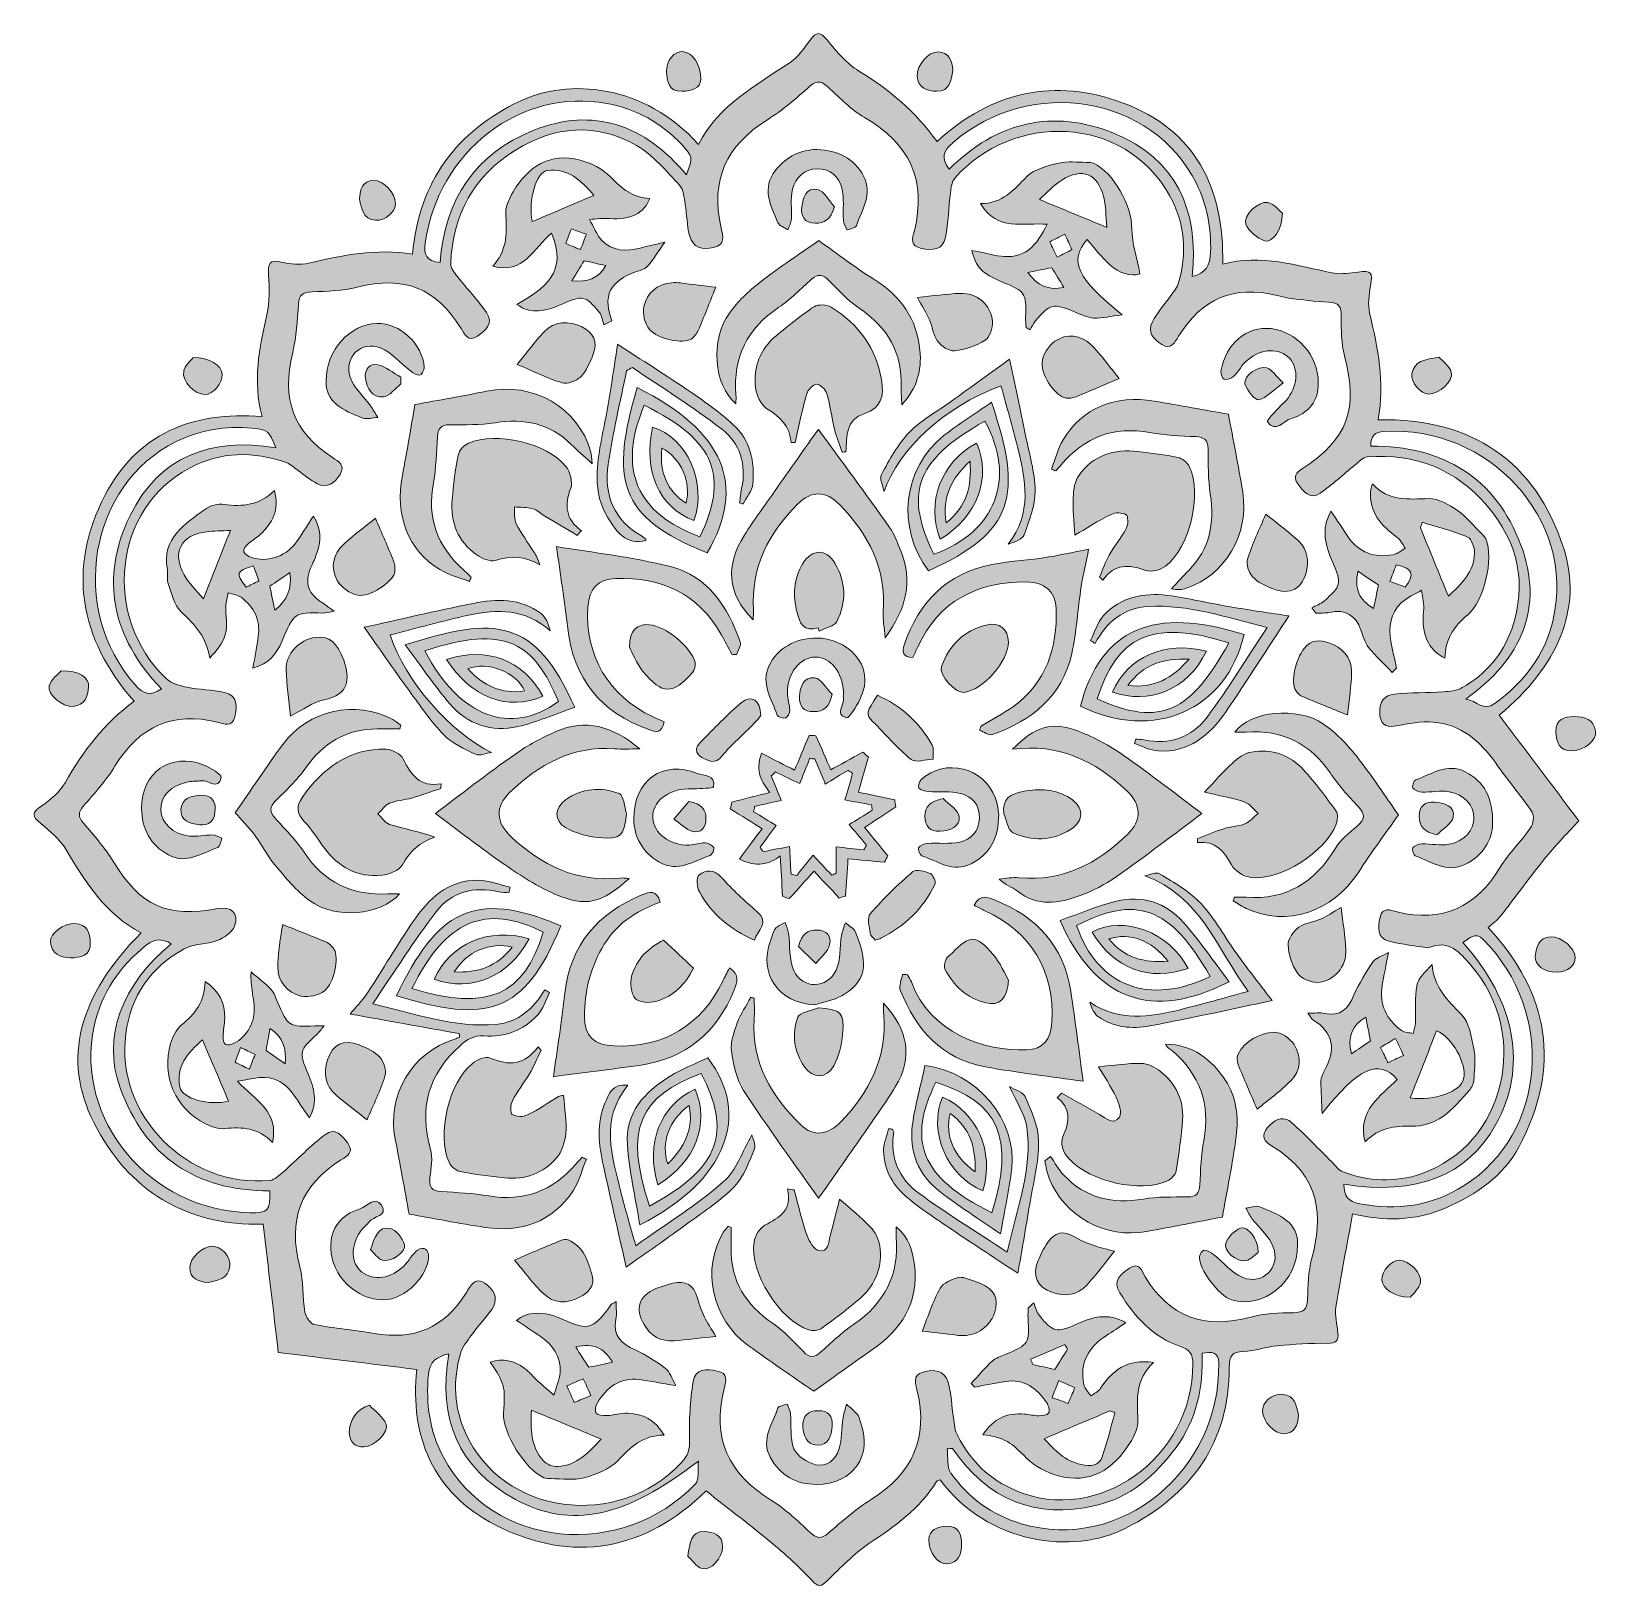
# Model space of a CAD drawing. Header units: inches. Extents: x 30 to 180, y -223 to -74.
import ezdxf

# ---------------------------------------------------------------- set-up
doc = ezdxf.new("R2010")
doc.units = ezdxf.units.IN
doc.header["$MEASUREMENT"] = 0
doc.layers.add('Capa 1', color=7, linetype='Continuous')

# ---------------------------------------------------------------- blocks, each defined once
blk = doc.blocks.new('block 2')
at = {"layer": 'Capa 1'}
h = blk.add_hatch(color=250, dxfattribs=at)
h.dxf.hatch_style = 2
edge = h.paths.add_edge_path()
edge.add_spline(control_points=[(51.84, -110.73), (50.92, -107.29), (51.57, -104.13), (52.3, -100.94), (52.58, -99.7), (52.57, -98.37), (52.47, -97.09), (52.39, -96.03), (52.51, -95.61), (53.71, -95.87), (54.55, -96.06), (55.5, -96.18), (56.31, -95.98), (59.58, -95.2), (62.83, -94.56), (66.3, -95.11), (66.92, -88.11), (70.51, -83.32), (76.63, -80.4), (81.2, -78.21), (88.53, -78.72), (93.76, -84.56), (95.71, -80.8), (99.26, -78.9), (102.56, -76.69), (103.34, -76.17), (103.92, -75.32), (104.49, -74.54), (105.11, -73.72), (105.47, -73.69), (106.15, -74.56), (107.03, -75.66), (108, -76.8), (109.18, -77.52), (112.08, -79.29), (114.6, -81.41), (116.68, -84.29), (121.9, -79.46), (128.01, -78.13), (134.57, -80.59), (141.43, -83.17), (144.28, -88.65), (144.12, -96.09), (147.8, -95.02), (151.26, -96.26), (154.79, -96.93), (155.54, -97.07), (156.36, -96.93), (157.13, -96.84), (158.43, -96.67), (158.53, -96.82), (158.31, -98.17), (158.17, -99.02), (158.04, -99.96), (158.23, -100.78), (159.02, -104.13), (159.7, -107.48), (159.06, -111.02), (168.08, -110.89), (174.16, -114.97), (176.88, -123.41), (178.72, -129.14), (176.33, -134.73), (170.69, -139.41), (173.25, -142.82), (175.8, -146.22), (178.32, -149.57), (177.39, -150.59), (176.23, -151.76), (175.2, -153.03), (173.69, -154.89), (172.28, -156.84), (170.8, -158.73), (170.5, -159.13), (170.06, -159.43), (169.61, -159.83), (175.52, -166.16), (176.67, -173.2), (172.59, -180.87), (171.08, -183.72), (168.48, -185.49), (165.57, -186.76), (162.61, -188.06), (159.54, -188.06), (156.6, -187.34), (156.04, -190.41), (155.46, -193.35), (155, -196.31), (154.88, -197.11), (155.1, -197.96), (155.18, -198.79), (155.26, -199.55), (155.03, -199.81), (154.17, -199.79), (152.57, -199.76), (150.97, -199.87), (149.38, -200.02), (148.28, -200.13), (147.2, -200.52), (146.1, -200.57), (145.01, -200.62), (144.74, -200.98), (144.75, -202.07), (144.76, -209.34), (141.1, -214.34), (134.81, -217.55), (129.71, -220.16), (121.54, -219.09), (116.97, -212.89), (116.86, -212.94), (116.7, -212.97), (116.64, -213.06), (115.03, -215.66), (112.63, -217.37), (110.14, -219.03), (108.68, -220.02), (107.42, -221.34), (106.15, -222.58), (105.55, -223.17), (105.28, -223.27), (104.64, -222.56), (103.51, -221.32), (102.25, -220.18), (100.95, -219.1), (98.86, -217.36), (96.7, -215.72), (94.49, -213.97), (88.69, -219.65), (81.69, -221.07), (74.23, -217.23), (68.27, -214.17), (66.01, -208.71), (66.7, -202.3), (62.18, -201.74), (57.69, -201.19), (53.4, -200.67), (52.93, -196.71), (52.45, -192.62), (51.94, -188.34), (44.58, -188.51), (39.04, -185.19), (35.67, -178.55), (32.61, -172.5), (34.2, -166.4), (40.22, -160.33), (36.79, -158.55), (34.87, -155.47), (32.98, -152.31), (32.41, -151.35), (31.49, -150.55), (30.59, -149.84), (29.67, -149.12), (29.74, -148.76), (30.67, -148.12), (31.53, -147.53), (32.42, -146.79), (32.92, -145.91), (34.64, -142.89), (36.69, -140.18), (39.55, -138.08), (34.25, -132.04), (33.12, -125.3), (36.74, -118.3), (39.76, -112.46), (45.1, -110.15), (51.84, -110.73)], knot_values=[0, 0, 0, 0, 1, 1, 1, 2, 2, 2, 3, 3, 3, 4, 4, 4, 5, 5, 5, 6, 6, 6, 7, 7, 7, 8, 8, 8, 9, 9, 9, 10, 10, 10, 11, 11, 11, 12, 12, 12, 13, 13, 13, 14, 14, 14, 15, 15, 15, 16, 16, 16, 17, 17, 17, 18, 18, 18, 19, 19, 19, 20, 20, 20, 21, 21, 21, 22, 22, 22, 23, 23, 23, 24, 24, 24, 25, 25, 25, 26, 26, 26, 27, 27, 27, 28, 28, 28, 29, 29, 29, 30, 30, 30, 31, 31, 31, 32, 32, 32, 33, 33, 33, 34, 34, 34, 35, 35, 35, 36, 36, 36, 37, 37, 37, 38, 38, 38, 39, 39, 39, 40, 40, 40, 41, 41, 41, 42, 42, 42, 43, 43, 43, 44, 44, 44, 45, 45, 45, 46, 46, 46, 47, 47, 47, 48, 48, 48, 49, 49, 49, 50, 50, 50, 51, 51, 51, 52, 52, 52, 53, 53, 53, 54, 54, 54, 55, 55, 55, 55], degree=3, periodic=1)
edge = h.paths.add_edge_path()
edge.add_spline(control_points=[(163.89, -161.77), (162.67, -161.58), (161.36, -161.47), (160.12, -161.15), (158.9, -160.83), (159.03, -159.79), (159.23, -158.85), (159.47, -157.79), (160.21, -158.16), (160.89, -158.33), (165.2, -159.38), (168.48, -157.88), (170.78, -154.03), (171.59, -152.67), (172.79, -151.55), (173.7, -150.24), (173.96, -149.87), (174.07, -149.07), (173.85, -148.74), (172.74, -147.11), (171.44, -145.6), (170.31, -143.98), (168.82, -141.88), (167, -140.29), (164.35, -140.09), (163.17, -139.99), (161.95, -140.23), (160.77, -140.45), (159.62, -140.67), (159.23, -140.17), (159.2, -139.14), (159.16, -138.14), (159.67, -137.48), (160.62, -137.39), (162.18, -137.24), (163.75, -137.27), (165.31, -137.17), (165.93, -137.12), (166.62, -137.07), (167.13, -136.77), (169.4, -135.49), (171.02, -133.59), (171.88, -131.14), (173.41, -126.77), (172.49, -122.78), (169.53, -119.31), (166.54, -115.8), (162.64, -114.23), (158.03, -114.6), (157.6, -114.63), (157.19, -115.08), (156.82, -115.38), (155.7, -116.28), (154.66, -117.29), (153.48, -118.08), (152.47, -118.76), (151.87, -117.9), (151.34, -117.17), (150.84, -116.5), (151.18, -116.11), (151.77, -115.72), (156.15, -112.87), (157.18, -109.97), (155.82, -104.9), (155.5, -103.69), (155.51, -102.37), (155.51, -101.09), (155.52, -100.16), (155.29, -99.75), (154.28, -99.72), (153, -99.69), (151.72, -99.49), (150.45, -99.33), (150.08, -99.29), (149.73, -99.15), (149.36, -99.07), (145.12, -98.1), (142.2, -99.31), (139.88, -103.01), (139.51, -103.6), (139.16, -104.34), (138.28, -103.8), (137.48, -103.31), (136.84, -102.61), (137.36, -101.62), (137.81, -100.77), (138.47, -100.03), (139.03, -99.23), (139.31, -98.82), (139.7, -98.44), (139.84, -97.98), (140.74, -95.04), (140.51, -92.16), (139.02, -89.48), (134.68, -81.65), (123.86, -81.49), (118.38, -87.82), (118.09, -88.15), (118.03, -88.73), (117.97, -89.21), (117.79, -90.63), (117.76, -92.08), (117.5, -93.48), (117.26, -94.76), (116.23, -94.76), (115.18, -94.56), (114.05, -94.34), (114.31, -93.64), (114.5, -92.86), (115.69, -88.02), (114.08, -84.53), (109.72, -81.98), (108.44, -81.23), (107.34, -80.12), (106.25, -79.09), (105.63, -78.51), (105.22, -78.33), (104.5, -78.95), (103.18, -80.1), (101.86, -81.27), (100.39, -82.19), (96.35, -84.75), (94.93, -87.92), (95.93, -92.6), (96.1, -93.39), (96.39, -94.22), (95.22, -94.48), (94.15, -94.73), (93.21, -94.49), (92.9, -93.33), (92.65, -92.35), (92.65, -91.31), (92.48, -90.31), (92.37, -89.68), (92.34, -88.9), (91.95, -88.49), (90.66, -87.13), (89.41, -85.59), (87.82, -84.67), (83.94, -82.45), (79.93, -82.79), (76.19, -85.11), (72.19, -87.59), (70.16, -91.31), (69.96, -96), (69.94, -96.41), (70.32, -96.89), (70.61, -97.26), (71.52, -98.43), (72.55, -99.5), (73.39, -100.72), (74.11, -101.75), (73.34, -102.45), (72.52, -102.99), (71.62, -103.6), (71.32, -102.85), (70.95, -102.25), (68.56, -98.33), (65.47, -97.16), (60.99, -98.29), (59.59, -98.64), (58.1, -98.67), (56.64, -98.74), (55.78, -98.77), (55.39, -99), (55.33, -99.92), (55.23, -101.48), (55.14, -103.06), (54.78, -104.57), (53.69, -109.09), (54.8, -112.14), (58.6, -114.65), (59.2, -115.05), (59.88, -115.4), (59.33, -116.28), (58.82, -117.1), (58.14, -117.68), (57.14, -117.17), (56.49, -116.84), (55.92, -116.34), (55.31, -115.91), (54.94, -115.65), (54.58, -115.3), (54.16, -115.15), (51, -114.04), (47.85, -114.06), (44.86, -115.67), (37.56, -119.59), (36.41, -129.95), (42.62, -135.9), (43.12, -136.38), (43.95, -136.59), (44.66, -136.74), (45.84, -136.97), (47.07, -136.96), (48.23, -137.23), (49.53, -137.52), (49.46, -138.58), (49.22, -139.58), (48.96, -140.66), (48.19, -140.24), (47.54, -140.08), (43.28, -139.04), (40.04, -140.49), (37.74, -144.27), (36.9, -145.67), (35.76, -146.9), (34.69, -148.14), (34.15, -148.76), (34.16, -149.2), (34.69, -149.81), (35.7, -151), (36.76, -152.18), (37.57, -153.5), (40.14, -157.73), (42.71, -158.93), (47.58, -158), (48.88, -157.75), (49.65, -158.45), (49.19, -159.69), (48.97, -160.28), (48.19, -160.82), (47.54, -161.07), (46.52, -161.47), (45.28, -161.37), (44.35, -161.88), (41.15, -163.64), (39.23, -166.41), (38.75, -170.05), (37.72, -177.82), (44.69, -184.91), (52.6, -184.13), (53.05, -184.08), (53.51, -183.63), (53.89, -183.29), (55.24, -182.11), (56.49, -180.8), (57.92, -179.71), (58.85, -179), (59.53, -179.8), (60.07, -180.56), (60.7, -181.43), (60.04, -181.77), (59.42, -182.16), (55.47, -184.7), (54.3, -187.92), (55.48, -192.44), (55.84, -193.83), (55.72, -195.35), (55.96, -196.79), (56.04, -197.24), (56.49, -197.92), (56.87, -197.99), (58.76, -198.36), (60.7, -198.49), (62.6, -198.83), (66.48, -199.51), (69.28, -198.33), (71.4, -195.01), (71.53, -194.81), (71.65, -194.61), (71.77, -194.41), (72.25, -193.62), (72.82, -193.62), (73.49, -194.19), (74.27, -194.85), (74.51, -195.65), (73.9, -196.52), (73.29, -197.39), (72.56, -198.17), (71.93, -199.03), (71.53, -199.58), (71.07, -200.15), (70.89, -200.78), (70.16, -203.36), (70.27, -205.93), (71.38, -208.4), (74.92, -216.3), (85.99, -217.8), (92.14, -211.23), (92.75, -210.58), (92.94, -209.95), (92.91, -209.02), (92.84, -207.18), (92.98, -205.32), (93.24, -203.5), (93.43, -202.19), (94.53, -202.24), (95.55, -202.45), (96.66, -202.66), (96.41, -203.39), (96.22, -204.16), (95.05, -208.91), (96.56, -212.29), (100.78, -214.89), (102.13, -215.72), (103.3, -216.85), (104.46, -217.94), (105.1, -218.54), (105.54, -218.62), (106.23, -218.03), (107.55, -216.9), (108.87, -215.72), (110.34, -214.8), (114.34, -212.29), (115.84, -208.9), (114.78, -204.38), (114.62, -203.66), (114.26, -202.87), (115.34, -202.55), (116.39, -202.25), (117.41, -202.37), (117.75, -203.53), (118.07, -204.63), (118.07, -205.81), (118.25, -206.96), (118.34, -207.54), (118.39, -208.17), (118.66, -208.68), (119.89, -211.07), (121.72, -212.86), (124.21, -213.93), (132.14, -217.31), (141.27, -210.78), (141.25, -201.77), (141.25, -200.83), (140.98, -200.39), (140.06, -200.09), (137.41, -199.21), (135.66, -197.23), (134.24, -194.94), (133.54, -193.81), (134.27, -193.12), (135.16, -192.56), (136.15, -191.94), (136.34, -192.86), (136.67, -193.4), (139.05, -197.28), (142.27, -198.45), (146.83, -197.26), (148.14, -196.91), (149.55, -196.85), (150.92, -196.84), (151.87, -196.82), (152.24, -196.56), (152.27, -195.58), (152.3, -194.25), (152.34, -192.88), (152.68, -191.61), (153.71, -187.75), (153.67, -183.7), (148.81, -180.81), (147.76, -180.19), (147.95, -179.53), (148.64, -178.81), (149.28, -178.14), (150.08, -177.97), (150.76, -178.58), (152.09, -179.78), (153.32, -181.09), (154.6, -182.35), (154.95, -182.69), (155.26, -183.17), (155.68, -183.32), (158.15, -184.22), (160.67, -184.36), (163.19, -183.49), (171.25, -180.71), (173.77, -170.09), (167.95, -163.44), (166.9, -162.24), (165.89, -160.92), (163.89, -161.77)], knot_values=[0, 0, 0, 0, 1, 1, 1, 2, 2, 2, 3, 3, 3, 4, 4, 4, 5, 5, 5, 6, 6, 6, 7, 7, 7, 8, 8, 8, 9, 9, 9, 10, 10, 10, 11, 11, 11, 12, 12, 12, 13, 13, 13, 14, 14, 14, 15, 15, 15, 16, 16, 16, 17, 17, 17, 18, 18, 18, 19, 19, 19, 20, 20, 20, 21, 21, 21, 22, 22, 22, 23, 23, 23, 24, 24, 24, 25, 25, 25, 26, 26, 26, 27, 27, 27, 28, 28, 28, 29, 29, 29, 30, 30, 30, 31, 31, 31, 32, 32, 32, 33, 33, 33, 34, 34, 34, 35, 35, 35, 36, 36, 36, 37, 37, 37, 38, 38, 38, 39, 39, 39, 40, 40, 40, 41, 41, 41, 42, 42, 42, 43, 43, 43, 44, 44, 44, 45, 45, 45, 46, 46, 46, 47, 47, 47, 48, 48, 48, 49, 49, 49, 50, 50, 50, 51, 51, 51, 52, 52, 52, 53, 53, 53, 54, 54, 54, 55, 55, 55, 56, 56, 56, 57, 57, 57, 58, 58, 58, 59, 59, 59, 60, 60, 60, 61, 61, 61, 62, 62, 62, 63, 63, 63, 64, 64, 64, 65, 65, 65, 66, 66, 66, 67, 67, 67, 68, 68, 68, 69, 69, 69, 70, 70, 70, 71, 71, 71, 72, 72, 72, 73, 73, 73, 74, 74, 74, 75, 75, 75, 76, 76, 76, 77, 77, 77, 78, 78, 78, 79, 79, 79, 80, 80, 80, 81, 81, 81, 82, 82, 82, 83, 83, 83, 84, 84, 84, 85, 85, 85, 86, 86, 86, 87, 87, 87, 88, 88, 88, 89, 89, 89, 90, 90, 90, 91, 91, 91, 92, 92, 92, 93, 93, 93, 94, 94, 94, 95, 95, 95, 96, 96, 96, 97, 97, 97, 98, 98, 98, 99, 99, 99, 100, 100, 100, 101, 101, 101, 102, 102, 102, 103, 103, 103, 104, 104, 104, 105, 105, 105, 106, 106, 106, 107, 107, 107, 108, 108, 108, 109, 109, 109, 110, 110, 110, 111, 111, 111, 112, 112, 112, 113, 113, 113, 114, 114, 114, 115, 115, 115, 116, 116, 116, 117, 117, 117, 118, 118, 118, 119, 119, 119, 120, 120, 120, 121, 121, 121, 122, 122, 122, 123, 123, 123, 124, 124, 124, 124], degree=3, periodic=1)
edge = h.paths.add_edge_path()
edge.add_spline(control_points=[(167.46, -137.87), (168.56, -138.01), (169.11, -139.14), (170.28, -138.28), (173.08, -136.22), (175.07, -133.66), (175.86, -130.24), (178.09, -120.49), (169.6, -111.57), (159.64, -112.14), (158.73, -112.19), (158.32, -112.6), (158.34, -113.56), (165.31, -113.51), (170.38, -116.66), (172.77, -123.08), (175, -129.05), (172.87, -134.04), (167.46, -137.87)], knot_values=[0, 0, 0, 0, 1, 1, 1, 2, 2, 2, 3, 3, 3, 4, 4, 4, 5, 5, 5, 6, 6, 6, 6], degree=3, periodic=1)
edge = h.paths.add_edge_path()
edge.add_spline(control_points=[(43.12, -161.38), (42.18, -160.87), (41.51, -160.89), (40.72, -161.52), (38.16, -163.56), (36.41, -166.09), (35.71, -169.31), (33.78, -178.3), (41.08, -187.05), (50.66, -187.23), (52.44, -187.27), (52.63, -187.07), (52.58, -185.13), (45.5, -185.15), (40.6, -181.85), (38.2, -175.22), (36.44, -170.37), (38.37, -165.3), (43.12, -161.38)], knot_values=[0, 0, 0, 0, 1, 1, 1, 2, 2, 2, 3, 3, 3, 4, 4, 4, 5, 5, 5, 6, 6, 6, 6], degree=3, periodic=1)
edge = h.paths.add_edge_path()
edge.add_spline(control_points=[(93.75, -211.1), (86.75, -216.54), (81.52, -217.69), (76.18, -214.79), (70.69, -211.82), (68.7, -207), (69.79, -200.8), (68.61, -201.05), (67.94, -201.53), (67.82, -202.78), (67.56, -205.59), (67.93, -208.24), (69.26, -210.73), (73.95, -219.52), (86.39, -220.7), (93.51, -213.26), (93.85, -212.91), (93.66, -212.07), (93.75, -211.1)], knot_values=[0, 0, 0, 0, 1, 1, 1, 2, 2, 2, 3, 3, 3, 4, 4, 4, 5, 5, 5, 6, 6, 6, 6], degree=3, periodic=1)
edge = h.paths.add_edge_path()
edge.add_spline(control_points=[(155.77, -184.5), (155.71, -185.68), (156.25, -186.16), (157.28, -186.37), (160.85, -187.07), (164.22, -186.59), (167.3, -184.63), (175.26, -179.59), (176.09, -167.96), (169.17, -161.01), (168.32, -160.16), (167.85, -160.9), (167.2, -161.25), (172.32, -167.07), (173.41, -173.27), (170.34, -178.79), (167.61, -183.68), (162.78, -185.59), (155.77, -184.5)], knot_values=[0, 0, 0, 0, 1, 1, 1, 2, 2, 2, 3, 3, 3, 4, 4, 4, 5, 5, 5, 6, 6, 6, 6], degree=3, periodic=1)
edge = h.paths.add_edge_path()
edge.add_spline(control_points=[(118.16, -209.88), (117.99, -209.9), (117.82, -209.91), (117.65, -209.92), (117.75, -210.71), (117.6, -211.67), (118.01, -212.25), (119.67, -214.64), (121.97, -216.28), (124.77, -217.12), (134.35, -219.99), (143.92, -211.98), (143.74, -201.7), (143.72, -200.55), (143.07, -200.58), (142.14, -200.74), (142.27, -204.01), (141.61, -207.1), (139.64, -209.79), (137.67, -212.48), (135.2, -214.63), (131.9, -215.38), (126.13, -216.7), (121.5, -214.83), (118.16, -209.88)], knot_values=[0, 0, 0, 0, 1, 1, 1, 2, 2, 2, 3, 3, 3, 4, 4, 4, 5, 5, 5, 6, 6, 6, 7, 7, 7, 8, 8, 8, 8], degree=3, periodic=1)
edge = h.paths.add_edge_path()
edge.add_spline(control_points=[(42.17, -136.88), (37.43, -131.97), (36.22, -126.27), (39.16, -120.24), (41.93, -114.57), (46.96, -112.65), (53.15, -113.73), (52.47, -112.05), (52.47, -112.02), (50.9, -111.85), (48.35, -111.57), (45.91, -112), (43.6, -113.13), (35.18, -117.25), (33.19, -129.22), (39.67, -136.54), (40.41, -137.37), (41.08, -137.66), (42.17, -136.88)], knot_values=[0, 0, 0, 0, 1, 1, 1, 2, 2, 2, 3, 3, 3, 4, 4, 4, 5, 5, 5, 6, 6, 6, 6], degree=3, periodic=1)
edge = h.paths.add_edge_path()
edge.add_spline(control_points=[(117.84, -86.96), (122.42, -82.36), (127.83, -81.13), (133.63, -83.48), (139.65, -85.91), (141.89, -90.89), (141.17, -97.26), (142.52, -96.97), (142.92, -96.16), (142.96, -94.93), (143.02, -92.6), (142.62, -90.4), (141.59, -88.32), (137.39, -79.85), (125.71, -77.93), (118.18, -84.4), (117.25, -85.2), (117.06, -85.89), (117.84, -86.96)], knot_values=[0, 0, 0, 0, 1, 1, 1, 2, 2, 2, 3, 3, 3, 4, 4, 4, 5, 5, 5, 6, 6, 6, 6], degree=3, periodic=1)
edge = h.paths.add_edge_path()
edge.add_spline(control_points=[(68.95, -95.91), (69.36, -89.85), (72.36, -85.44), (77.89, -83.22), (83.67, -80.9), (88.64, -82.71), (92.6, -87.49), (93.23, -85.77), (93.24, -85.77), (92.15, -84.59), (90.19, -82.49), (87.79, -81.15), (84.97, -80.63), (76.66, -79.09), (68.73, -85.23), (67.51, -94.07), (67.36, -95.15), (67.59, -95.78), (68.95, -95.91)], knot_values=[0, 0, 0, 0, 1, 1, 1, 2, 2, 2, 3, 3, 3, 4, 4, 4, 5, 5, 5, 6, 6, 6, 6], degree=3, periodic=1)
h = blk.add_hatch(color=250, dxfattribs=at)
h.dxf.hatch_style = 2
edge = h.paths.add_edge_path()
edge.add_spline(control_points=[(93.99, -78.34), (93.93, -79.18), (93.12, -79.43), (92.18, -79.46), (90.87, -79.49), (90.74, -78.5), (90.7, -77.55), (90.65, -76.48), (91.44, -75.58), (92.27, -75.64), (93.16, -75.71), (94.04, -76.9), (93.99, -78.34)], knot_values=[0, 0, 0, 0, 1, 1, 1, 2, 2, 2, 3, 3, 3, 4, 4, 4, 4], degree=3, periodic=1)
h = blk.add_hatch(color=250, dxfattribs=at)
h.dxf.hatch_style = 2
edge = h.paths.add_edge_path()
edge.add_spline(control_points=[(118.19, -77.46), (118.03, -78.38), (117.96, -79.48), (116.63, -79.46), (115.75, -79.45), (114.84, -79.16), (114.78, -78), (114.73, -76.94), (115.83, -75.64), (116.78, -75.68), (117.84, -75.73), (118.12, -76.5), (118.19, -77.46)], knot_values=[0, 0, 0, 0, 1, 1, 1, 2, 2, 2, 3, 3, 3, 4, 4, 4, 4], degree=3, periodic=1)
h = blk.add_hatch(color=250, dxfattribs=at)
h.dxf.hatch_style = 2
edge = h.paths.add_edge_path()
edge.add_spline(control_points=[(76.3, -99.95), (78.95, -98.43), (81.3, -96.82), (79.63, -93.08), (77.93, -94.56), (76.97, -97.08), (74, -96.28), (75.32, -94.84), (75.4, -93.21), (75.25, -91.44), (75.18, -90.68), (75.54, -89.79), (75.95, -89.11), (77.41, -86.7), (79.48, -85.32), (82.4, -86.08), (83.45, -86.36), (84.58, -86.92), (85.32, -87.69), (86.4, -88.81), (87.47, -89.72), (89.09, -89.76), (88.51, -91.23), (87.22, -91.84), (85.25, -91.69), (84.61, -91.64), (83.95, -91.74), (83.29, -91.77), (83.69, -92.46), (83.96, -93.26), (84.5, -93.82), (85.5, -94.86), (86.82, -94.84), (88.15, -94.53), (88.77, -94.38), (89.4, -94.23), (90.52, -93.97), (89.86, -94.92), (89.45, -95.57), (88.97, -96.17), (88.77, -96.41), (88.45, -96.59), (88.15, -96.68), (85.81, -97.4), (84.32, -98.63), (85.45, -101.52), (85.19, -101.65), (84.93, -101.78), (84.67, -101.91), (84.54, -101.51), (84.5, -101.03), (84.25, -100.73), (82.9, -99.09), (82.69, -99.03), (80.72, -99.89), (79.49, -100.43), (78.29, -100.84), (76.96, -100.33), (76.8, -100.26), (76.66, -100.15), (76.3, -99.95)], knot_values=[0, 0, 0, 0, 1, 1, 1, 2, 2, 2, 3, 3, 3, 4, 4, 4, 5, 5, 5, 6, 6, 6, 7, 7, 7, 8, 8, 8, 9, 9, 9, 10, 10, 10, 11, 11, 11, 12, 12, 12, 13, 13, 13, 14, 14, 14, 15, 15, 15, 16, 16, 16, 17, 17, 17, 18, 18, 18, 19, 19, 19, 20, 20, 20, 20], degree=3, periodic=1)
edge = h.paths.add_edge_path()
edge.add_spline(control_points=[(83.7, -89.47), (82.51, -87.99), (81.17, -86.84), (79.26, -87.06), (78.15, -87.18), (77.42, -89.93), (77.77, -91.99), (79.69, -91.17), (81.61, -90.36), (83.7, -89.47)], knot_values=[0, 0, 0, 0, 1, 1, 1, 2, 2, 2, 3, 3, 3, 3], degree=3, periodic=1)
edge = h.paths.add_edge_path()
edge.add_spline(control_points=[(82.77, -95.74), (82.38, -96.39), (82.02, -96.98), (81.6, -97.68), (83.11, -97.83), (84.15, -97.47), (84.85, -96.21), (84.14, -96.05), (83.52, -95.91), (82.77, -95.74)], knot_values=[0, 0, 0, 0, 1, 1, 1, 2, 2, 2, 3, 3, 3, 3], degree=3, periodic=1)
edge = h.paths.add_edge_path()
edge.add_spline(control_points=[(82.43, -94.68), (82.63, -94.14), (82.8, -93.7), (82.99, -93.19), (82.44, -93), (82.03, -92.85), (81.55, -92.69), (81.35, -93.2), (81.19, -93.6), (81.01, -94.09), (81.51, -94.3), (81.91, -94.46), (82.43, -94.68)], knot_values=[0, 0, 0, 0, 1, 1, 1, 2, 2, 2, 3, 3, 3, 4, 4, 4, 4], degree=3, periodic=1)
h = blk.add_hatch(color=250, dxfattribs=at)
h.dxf.hatch_style = 2
edge = h.paths.add_edge_path()
edge.add_spline(control_points=[(105.12, -85.05), (107.19, -85.14), (108.7, -85.9), (109.62, -87.62), (110.54, -89.36), (109.45, -90.85), (108.93, -92.39), (108.86, -92.6), (108.34, -92.66), (108.03, -92.78), (107.91, -92.47), (107.72, -92.17), (107.69, -91.85), (107.62, -90.81), (107.78, -89.72), (107.53, -88.74), (107.26, -87.66), (106.45, -86.9), (105.19, -86.91), (103.87, -86.91), (103.1, -87.77), (102.8, -88.88), (102.56, -89.77), (102.75, -90.78), (102.69, -91.73), (102.66, -92.09), (102.47, -92.43), (102.36, -92.78), (102.03, -92.56), (101.53, -92.4), (101.4, -92.09), (100.7, -90.44), (99.78, -88.81), (101.19, -87.02), (102.26, -85.66), (103.64, -85.11), (105.12, -85.05)], knot_values=[0, 0, 0, 0, 1, 1, 1, 2, 2, 2, 3, 3, 3, 4, 4, 4, 5, 5, 5, 6, 6, 6, 7, 7, 7, 8, 8, 8, 9, 9, 9, 10, 10, 10, 11, 11, 11, 12, 12, 12, 12], degree=3, periodic=1)
h = blk.add_hatch(color=250, dxfattribs=at)
h.dxf.hatch_style = 2
edge = h.paths.add_edge_path()
edge.add_spline(control_points=[(136.17, -97.01), (135.25, -97.29), (134.17, -96.92), (133.29, -96.14), (132.48, -95.43), (131.82, -94.54), (131.09, -93.71), (129.34, -95.81), (130.08, -97.42), (134.46, -100.94), (133.35, -101.08), (132.53, -101.29), (131.73, -101.25), (131.11, -101.22), (130.49, -100.9), (129.89, -100.66), (127.77, -99.8), (127.59, -99.83), (126.11, -101.56), (125.9, -101.8), (125.77, -102.11), (125.61, -102.38), (125.49, -102.31), (125.36, -102.24), (125.24, -102.17), (125.22, -101.84), (125.16, -101.5), (125.18, -101.17), (125.26, -98.83), (125.18, -98.72), (122.97, -97.79), (120.95, -96.95), (120.39, -96.38), (120.03, -94.76), (121.89, -95.01), (123.79, -96.01), (125.52, -94.66), (126.24, -94.1), (126.74, -93.25), (127.27, -92.24), (124.98, -92.05), (122.46, -92.97), (120.86, -90.25), (122.96, -90.27), (124.05, -88.93), (125.3, -87.66), (126.03, -86.92), (127.31, -86.63), (128.39, -86.36), (129.23, -86.16), (130.15, -86.29), (131.03, -86.29), (131.26, -86.29), (131.5, -86.29), (131.71, -86.38), (133.65, -87.24), (135.39, -90.51), (135.39, -92.67), (135.4, -94.07), (135.88, -95.47), (136.17, -97.01)], knot_values=[0, 0, 0, 0, 1, 1, 1, 2, 2, 2, 3, 3, 3, 4, 4, 4, 5, 5, 5, 6, 6, 6, 7, 7, 7, 8, 8, 8, 9, 9, 9, 10, 10, 10, 11, 11, 11, 12, 12, 12, 13, 13, 13, 14, 14, 14, 15, 15, 15, 16, 16, 16, 17, 17, 17, 18, 18, 18, 19, 19, 19, 20, 20, 20, 20], degree=3, periodic=1)
edge = h.paths.add_edge_path()
edge.add_spline(control_points=[(132.99, -92.54), (132.88, -91.41), (132.91, -90.46), (132.68, -89.58), (132.09, -87.36), (130.63, -86.78), (128.67, -87.99), (127.9, -88.47), (127.27, -89.2), (126.51, -89.86), (128.73, -90.78), (130.74, -91.61), (132.99, -92.54)], knot_values=[0, 0, 0, 0, 1, 1, 1, 2, 2, 2, 3, 3, 3, 4, 4, 4, 4], degree=3, periodic=1)
edge = h.paths.add_edge_path()
edge.add_spline(control_points=[(125.4, -96.86), (126.3, -98.15), (127.36, -98.62), (128.87, -98.32), (128.44, -97.63), (128.07, -97.02), (127.7, -96.42), (126.96, -96.56), (126.29, -96.69), (125.4, -96.86)], knot_values=[0, 0, 0, 0, 1, 1, 1, 2, 2, 2, 3, 3, 3, 3], degree=3, periodic=1)
edge = h.paths.add_edge_path()
edge.add_spline(control_points=[(128.21, -95.41), (128.76, -95.13), (129.16, -94.92), (129.64, -94.68), (129.4, -94.16), (129.21, -93.73), (128.96, -93.19), (128.41, -93.47), (127.99, -93.68), (127.51, -93.93), (127.76, -94.46), (127.95, -94.86), (128.21, -95.41)], knot_values=[0, 0, 0, 0, 1, 1, 1, 2, 2, 2, 3, 3, 3, 4, 4, 4, 4], degree=3, periodic=1)
h = blk.add_hatch(color=250, dxfattribs=at)
h.dxf.hatch_style = 2
edge = h.paths.add_edge_path()
edge.add_spline(control_points=[(61.2, -89.84), (61.24, -88.83), (61.5, -88.08), (62.57, -88.03), (63.52, -87.99), (64.65, -89.22), (64.66, -90.25), (64.67, -91.03), (63.65, -91.94), (62.75, -91.86), (61.48, -91.74), (61.4, -90.69), (61.2, -89.84)], knot_values=[0, 0, 0, 0, 1, 1, 1, 2, 2, 2, 3, 3, 3, 4, 4, 4, 4], degree=3, periodic=1)
h = blk.add_hatch(color=250, dxfattribs=at)
h.dxf.hatch_style = 2
edge = h.paths.add_edge_path()
edge.add_spline(control_points=[(106.83, -90.56), (106.45, -91.79), (105.87, -92.17), (104.96, -92.14), (103.96, -92.1), (103.58, -91.5), (103.69, -90.58), (103.8, -89.68), (104.13, -88.64), (105.2, -88.89), (105.84, -89.04), (106.29, -89.98), (106.83, -90.56)], knot_values=[0, 0, 0, 0, 1, 1, 1, 2, 2, 2, 3, 3, 3, 4, 4, 4, 4], degree=3, periodic=1)
h = blk.add_hatch(color=250, dxfattribs=at)
h.dxf.hatch_style = 2
edge = h.paths.add_edge_path()
edge.add_spline(control_points=[(149.86, -91.17), (149.85, -92.74), (148.88, -94.1), (148.14, -93.83), (147.43, -93.57), (146.62, -92.93), (146.34, -92.25), (146.01, -91.45), (147.52, -89.97), (148.46, -90.16), (149.07, -90.29), (149.56, -90.94), (149.86, -91.17)], knot_values=[0, 0, 0, 0, 1, 1, 1, 2, 2, 2, 3, 3, 3, 4, 4, 4, 4], degree=3, periodic=1)
h = blk.add_hatch(color=250, dxfattribs=at)
h.dxf.hatch_style = 2
edge = h.paths.add_edge_path()
edge.add_spline(control_points=[(105.31, -93.81), (107.08, -95.06), (108.79, -96.38), (110.61, -97.52), (113.19, -99.13), (114.75, -101.33), (115.04, -104.37), (115.22, -106.28), (114.74, -108.03), (113.3, -109.58), (113.28, -109.02), (113.22, -108.47), (113.24, -107.92), (113.35, -104.6), (111.94, -102.15), (109.2, -100.31), (108.12, -99.58), (107.2, -98.58), (106.29, -97.63), (105.7, -97.02), (105.24, -96.99), (104.63, -97.53), (103.6, -98.45), (102.62, -99.46), (101.48, -100.22), (98.45, -102.25), (97.06, -105.01), (97.36, -108.63), (97.38, -108.89), (97.36, -109.15), (97.36, -109.5), (95.21, -107.66), (94.87, -103.36), (96.74, -100.77), (97.53, -99.66), (98.57, -98.67), (99.66, -97.83), (101.55, -96.36), (103.56, -95.05), (105.31, -93.81)], knot_values=[0, 0, 0, 0, 1, 1, 1, 2, 2, 2, 3, 3, 3, 4, 4, 4, 5, 5, 5, 6, 6, 6, 7, 7, 7, 8, 8, 8, 9, 9, 9, 10, 10, 10, 11, 11, 11, 12, 12, 12, 13, 13, 13, 13], degree=3, periodic=1)
h = blk.add_hatch(color=250, dxfattribs=at)
h.dxf.hatch_style = 2
edge = h.paths.add_edge_path()
edge.add_spline(control_points=[(95.42, -98.3), (94.81, -99.81), (94.3, -101.14), (93.74, -102.44), (93.6, -102.77), (93.34, -103.09), (93.05, -103.28), (92.3, -103.76), (89.87, -103.32), (89.05, -102.35), (88.6, -101.82), (88.37, -100.81), (88.52, -100.13), (88.81, -98.83), (89.78, -98), (91.19, -97.86), (91.47, -97.84), (91.75, -97.85), (92.03, -97.88), (93.16, -98.01), (94.3, -98.16), (95.42, -98.3)], knot_values=[0, 0, 0, 0, 1, 1, 1, 2, 2, 2, 3, 3, 3, 4, 4, 4, 5, 5, 5, 6, 6, 6, 7, 7, 7, 7], degree=3, periodic=1)
h = blk.add_hatch(color=250, dxfattribs=at)
h.dxf.hatch_style = 2
edge = h.paths.add_edge_path()
edge.add_spline(control_points=[(114.79, -99.28), (116.31, -99.13), (117.59, -98.93), (118.88, -98.88), (120.5, -98.81), (121.9, -99.99), (122, -101.6), (122.04, -102.19), (121.75, -103.1), (121.31, -103.38), (120.44, -103.92), (119.37, -104.28), (118.35, -104.4), (117.83, -104.46), (117.07, -103.94), (116.72, -103.47), (116.3, -102.91), (116.25, -102.08), (115.95, -101.41), (115.66, -100.75), (115.26, -100.13), (114.79, -99.28)], knot_values=[0, 0, 0, 0, 1, 1, 1, 2, 2, 2, 3, 3, 3, 4, 4, 4, 5, 5, 5, 6, 6, 6, 7, 7, 7, 7], degree=3, periodic=1)
h = blk.add_hatch(color=250, dxfattribs=at)
h.dxf.hatch_style = 2
edge = h.paths.add_edge_path()
edge.add_spline(control_points=[(102.67, -113.23), (102.54, -111.65), (101.61, -110.76), (100.34, -109.97), (99.76, -109.6), (99.32, -108.64), (99.23, -107.9), (99.02, -105.95), (99.69, -104.23), (101.23, -102.95), (102.41, -101.98), (103.6, -101), (104.87, -100.16), (105.26, -99.91), (106.08, -99.96), (106.5, -100.21), (109.17, -101.83), (110.86, -104.19), (111.36, -107.31), (111.59, -108.71), (111.31, -109.93), (109.74, -110.42), (107.89, -111), (108.02, -112.61), (107.92, -114.1), (107.81, -114.12), (107.69, -114.13), (107.57, -114.15), (107.32, -113.41), (107.01, -112.69), (106.82, -111.93), (106.55, -110.81), (106.42, -109.64), (106.09, -108.53), (105.98, -108.14), (105.46, -107.62), (105.12, -107.62), (104.79, -107.61), (104.27, -108.15), (104.16, -108.54), (103.72, -110.07), (103.4, -111.65), (103.04, -113.21), (102.92, -113.22), (102.8, -113.22), (102.67, -113.23)], knot_values=[0, 0, 0, 0, 1, 1, 1, 2, 2, 2, 3, 3, 3, 4, 4, 4, 5, 5, 5, 6, 6, 6, 7, 7, 7, 8, 8, 8, 9, 9, 9, 10, 10, 10, 11, 11, 11, 12, 12, 12, 13, 13, 13, 14, 14, 14, 15, 15, 15, 15], degree=3, periodic=1)
h = blk.add_hatch(color=250, dxfattribs=at)
h.dxf.hatch_style = 2
edge = h.paths.add_edge_path()
edge.add_spline(control_points=[(58, -107.3), (57.98, -104.28), (60.34, -101.84), (62.86, -101.77), (65.07, -101.69), (67.29, -103.75), (67.41, -106.02), (67.42, -106.27), (67.13, -106.74), (66.97, -106.75), (66.68, -106.77), (66.35, -106.54), (66.09, -106.34), (65.13, -105.59), (64.3, -104.55), (63.22, -104.12), (61.37, -103.38), (59.66, -105.03), (60.3, -106.93), (60.64, -107.95), (61.59, -108.76), (62.25, -109.68), (62.51, -110.03), (62.72, -110.43), (62.95, -110.8), (62.47, -110.83), (61.93, -111.01), (61.51, -110.86), (59.61, -110.16), (57.88, -109.25), (58, -107.3)], knot_values=[0, 0, 0, 0, 1, 1, 1, 2, 2, 2, 3, 3, 3, 4, 4, 4, 5, 5, 5, 6, 6, 6, 7, 7, 7, 8, 8, 8, 9, 9, 9, 10, 10, 10, 10], degree=3, periodic=1)
h = blk.add_hatch(color=250, dxfattribs=at)
h.dxf.hatch_style = 2
edge = h.paths.add_edge_path()
edge.add_spline(control_points=[(76.36, -105.71), (77.21, -104.66), (78.01, -103.54), (78.96, -102.55), (79.89, -101.57), (81.35, -101.48), (82.56, -102.1), (83.68, -102.67), (84.13, -103.55), (83.65, -104.73), (83.35, -105.5), (83.01, -106.32), (82.45, -106.89), (82.05, -107.3), (81.17, -107.63), (80.67, -107.48), (79.23, -107.05), (77.88, -106.35), (76.36, -105.71)], knot_values=[0, 0, 0, 0, 1, 1, 1, 2, 2, 2, 3, 3, 3, 4, 4, 4, 5, 5, 5, 6, 6, 6, 6], degree=3, periodic=1)
h = blk.add_hatch(color=250, dxfattribs=at)
h.dxf.hatch_style = 2
edge = h.paths.add_edge_path()
edge.add_spline(control_points=[(153.3, -107.48), (153.34, -109.18), (152.41, -110.41), (150.66, -110.93), (149.93, -111.14), (149.22, -112.35), (148.42, -111.23), (148.32, -111.09), (149.24, -110.2), (149.7, -109.67), (149.85, -109.49), (150.05, -109.36), (150.2, -109.19), (151.33, -107.88), (151.46, -106.12), (150.52, -105.12), (149.57, -104.11), (147.86, -104.14), (146.49, -105.3), (145.97, -105.73), (145.65, -106.39), (145.16, -106.88), (144.96, -107.08), (144.53, -107.2), (144.26, -107.13), (144.1, -107.09), (143.91, -106.6), (143.95, -106.35), (144.44, -103.66), (146.41, -102.02), (148.76, -102.27), (151.24, -102.55), (153.29, -104.81), (153.3, -107.48)], knot_values=[0, 0, 0, 0, 1, 1, 1, 2, 2, 2, 3, 3, 3, 4, 4, 4, 5, 5, 5, 6, 6, 6, 7, 7, 7, 8, 8, 8, 9, 9, 9, 10, 10, 10, 11, 11, 11, 11], degree=3, periodic=1)
h = blk.add_hatch(color=250, dxfattribs=at)
h.dxf.hatch_style = 2
edge = h.paths.add_edge_path()
edge.add_spline(control_points=[(134.17, -107.06), (132.71, -107.68), (131.37, -108.27), (130.01, -108.82), (129.72, -108.94), (129.37, -109), (129.07, -108.95), (128.14, -108.8), (126.72, -106.95), (126.77, -105.56), (126.8, -104.84), (127.38, -103.92), (128, -103.49), (129.12, -102.7), (130.47, -102.84), (131.46, -103.81), (132.47, -104.8), (133.29, -105.99), (134.17, -107.06)], knot_values=[0, 0, 0, 0, 1, 1, 1, 2, 2, 2, 3, 3, 3, 4, 4, 4, 5, 5, 5, 6, 6, 6, 6], degree=3, periodic=1)
h = blk.add_hatch(color=250, dxfattribs=at)
h.dxf.hatch_style = 2
edge = h.paths.add_edge_path()
edge.add_spline(control_points=[(45.21, -105.05), (46.81, -105.01), (47.95, -105.83), (48.01, -106.66), (48.06, -107.5), (47.13, -108.61), (46.36, -108.61), (45.39, -108.6), (44.12, -107.35), (44.31, -106.36), (44.42, -105.79), (45.02, -105.32), (45.21, -105.05)], knot_values=[0, 0, 0, 0, 1, 1, 1, 2, 2, 2, 3, 3, 3, 4, 4, 4, 4], degree=3, periodic=1)
h = blk.add_hatch(color=250, dxfattribs=at)
h.dxf.hatch_style = 2
edge = h.paths.add_edge_path()
edge.add_spline(control_points=[(86.85, -106.31), (86.25, -109.3), (85.53, -112.28), (85.09, -115.3), (84.67, -118.24), (85.61, -120.71), (88.37, -122.24), (88.49, -122.31), (88.59, -122.41), (88.69, -122.51), (88.71, -122.53), (88.69, -122.6), (88.69, -122.64), (86.97, -123.07), (85.78, -122.06), (84.59, -119.5), (84.06, -118.35), (83.95, -116.87), (84.06, -115.57), (84.22, -113.55), (84.75, -111.56), (85.09, -109.55), (85.44, -107.51), (85.73, -105.46), (85.99, -103.77), (88.2, -105.21), (90.68, -106.78), (93.11, -108.43), (94.48, -109.37), (95.84, -110.36), (97.07, -111.47), (98.75, -112.99), (99.18, -115.05), (98.98, -117.21), (98.92, -117.87), (98.37, -118.48), (98.05, -119.12), (97.94, -119.09), (97.82, -119.05), (97.71, -119.02), (97.77, -118.56), (97.81, -118.09), (97.91, -117.64), (98.4, -115.33), (97.76, -113.28), (95.96, -111.89), (93.21, -109.79), (90.27, -107.95), (87.41, -106), (87.22, -106.1), (87.03, -106.21), (86.85, -106.31)], knot_values=[0, 0, 0, 0, 1, 1, 1, 2, 2, 2, 3, 3, 3, 4, 4, 4, 5, 5, 5, 6, 6, 6, 7, 7, 7, 8, 8, 8, 9, 9, 9, 10, 10, 10, 11, 11, 11, 12, 12, 12, 13, 13, 13, 14, 14, 14, 15, 15, 15, 16, 16, 16, 17, 17, 17, 17], degree=3, periodic=1)
h = blk.add_hatch(color=250, dxfattribs=at)
h.dxf.hatch_style = 2
edge = h.paths.add_edge_path()
edge.add_spline(control_points=[(123.64, -105.2), (124.12, -107.48), (124.67, -110), (125.18, -112.53), (125.54, -114.3), (126.08, -116.08), (126.1, -117.86), (126.11, -119.27), (125.53, -120.72), (125.04, -122.09), (124.88, -122.53), (124.15, -122.78), (123.51, -122.98), (125.86, -119.99), (125.18, -116.8), (124.41, -113.63), (123.92, -111.66), (123.35, -109.72), (122.82, -107.76), (117.25, -109.86), (113.02, -113.83), (111.6, -117.92), (111.49, -117.36), (111.12, -116.67), (111.33, -116.29), (112.12, -114.85), (112.92, -113.36), (114.05, -112.2), (115.19, -111.02), (116.72, -110.22), (118.07, -109.24), (120.01, -107.84), (121.95, -106.43), (123.64, -105.2)], knot_values=[0, 0, 0, 0, 1, 1, 1, 2, 2, 2, 3, 3, 3, 4, 4, 4, 5, 5, 5, 6, 6, 6, 7, 7, 7, 8, 8, 8, 9, 9, 9, 10, 10, 10, 11, 11, 11, 11], degree=3, periodic=1)
h = blk.add_hatch(color=250, dxfattribs=at)
h.dxf.hatch_style = 2
edge = h.paths.add_edge_path()
edge.add_spline(control_points=[(164.91, -105.01), (165.24, -105.39), (165.92, -105.86), (166.08, -106.46), (166.31, -107.36), (164.92, -108.55), (163.89, -108.56), (163.12, -108.56), (162.16, -107.46), (162.3, -106.6), (162.49, -105.37), (163.52, -105.25), (164.91, -105.01)], knot_values=[0, 0, 0, 0, 1, 1, 1, 2, 2, 2, 3, 3, 3, 4, 4, 4, 4], degree=3, periodic=1)
h = blk.add_hatch(color=250, dxfattribs=at)
h.dxf.hatch_style = 2
edge = h.paths.add_edge_path()
edge.add_spline(control_points=[(65.18, -107.58), (64.62, -108.02), (64.09, -108.77), (63.49, -108.83), (62.42, -108.93), (61.91, -108), (61.77, -107.03), (61.66, -106.2), (62.18, -105.56), (62.96, -105.74), (63.75, -105.92), (64.44, -106.53), (65.17, -106.95), (65.18, -107.16), (65.18, -107.37), (65.18, -107.58)], knot_values=[0, 0, 0, 0, 1, 1, 1, 2, 2, 2, 3, 3, 3, 4, 4, 4, 5, 5, 5, 5], degree=3, periodic=1)
h = blk.add_hatch(color=250, dxfattribs=at)
h.dxf.hatch_style = 2
edge = h.paths.add_edge_path()
edge.add_spline(control_points=[(149.93, -107.48), (148.94, -108.21), (148.32, -108.94), (147.58, -109.11), (147.25, -109.18), (146.42, -108.18), (146.26, -107.56), (146.08, -106.82), (147.54, -105.78), (148.36, -106.05), (148.84, -106.21), (149.19, -106.78), (149.93, -107.48)], knot_values=[0, 0, 0, 0, 1, 1, 1, 2, 2, 2, 3, 3, 3, 4, 4, 4, 4], degree=3, periodic=1)
h = blk.add_hatch(color=250, dxfattribs=at)
h.dxf.hatch_style = 2
edge = h.paths.add_edge_path()
edge.add_spline(control_points=[(66.53, -109.57), (68.81, -109.14), (71.12, -108.76), (73.41, -108.28), (77.89, -107.34), (82.24, -109.86), (83.42, -114.13), (83.49, -114.39), (83.48, -114.66), (83.56, -115.25), (82.74, -114.5), (82.12, -113.97), (81.54, -113.4), (79.48, -111.38), (77.03, -110.87), (74.24, -111.31), (72.8, -111.53), (71.33, -111.52), (69.87, -111.51), (69, -111.51), (68.73, -111.88), (68.68, -112.67), (68.59, -114.14), (68.57, -115.63), (68.3, -117.08), (67.65, -120.46), (68.67, -123.19), (71.18, -125.46), (71.43, -125.69), (71.69, -125.93), (71.94, -126.17), (71.88, -126.3), (71.81, -126.43), (71.75, -126.56), (70.8, -126.19), (69.78, -125.95), (68.93, -125.43), (65.86, -123.58), (64.57, -120.19), (65.32, -116.37), (65.77, -114.06), (66.14, -111.74), (66.53, -109.57)], knot_values=[0, 0, 0, 0, 1, 1, 1, 2, 2, 2, 3, 3, 3, 4, 4, 4, 5, 5, 5, 6, 6, 6, 7, 7, 7, 8, 8, 8, 9, 9, 9, 10, 10, 10, 11, 11, 11, 12, 12, 12, 13, 13, 13, 14, 14, 14, 14], degree=3, periodic=1)
h = blk.add_hatch(color=250, dxfattribs=at)
h.dxf.hatch_style = 2
edge = h.paths.add_edge_path()
edge.add_spline(control_points=[(87.88, -107.94), (96.25, -112.15), (98.4, -117.29), (94.6, -123.82), (85.98, -120.41), (85.29, -116.71), (87.88, -107.94)], knot_values=[0, 0, 0, 0, 1, 1, 1, 2, 2, 2, 2], degree=3, periodic=1)
edge = h.paths.add_edge_path()
edge.add_spline(control_points=[(93.9, -122.27), (96.59, -116.64), (95.59, -113.05), (88.55, -109.64), (85.97, -115.75), (87.75, -120.02), (93.9, -122.27)], knot_values=[0, 0, 0, 0, 1, 1, 1, 2, 2, 2, 2], degree=3, periodic=1)
h = blk.add_hatch(color=250, dxfattribs=at)
h.dxf.hatch_style = 2
edge = h.paths.add_edge_path()
edge.add_spline(control_points=[(121.92, -109.35), (124.92, -118.26), (124.14, -121.84), (115.85, -125.55), (112.74, -121.39), (113.38, -115.68), (117.37, -112.52), (118.78, -111.41), (120.32, -110.46), (121.92, -109.35)], knot_values=[0, 0, 0, 0, 1, 1, 1, 2, 2, 2, 3, 3, 3, 3], degree=3, periodic=1)
edge = h.paths.add_edge_path()
edge.add_spline(control_points=[(116.37, -123.96), (122.34, -121.81), (124.29, -116.65), (121.28, -111.16), (114.25, -115.08), (113.68, -118.35), (116.37, -123.96)], knot_values=[0, 0, 0, 0, 1, 1, 1, 2, 2, 2, 2], degree=3, periodic=1)
h = blk.add_hatch(color=250, dxfattribs=at)
h.dxf.hatch_style = 2
edge = h.paths.add_edge_path()
edge.add_spline(control_points=[(127.68, -115.76), (128.04, -114.82), (128.28, -113.8), (128.79, -112.95), (130.6, -109.91), (133.77, -108.6), (137.53, -109.24), (139.99, -109.66), (142.44, -110.1), (144.67, -110.49), (145.12, -112.93), (145.63, -115.43), (146.04, -117.96), (146.7, -122.02), (144.35, -126), (140.61, -127.22), (140.2, -127.35), (139.76, -127.41), (139.2, -127.27), (139.75, -126.68), (140.29, -126.07), (140.86, -125.5), (142.89, -123.43), (143.35, -120.97), (142.93, -118.18), (142.71, -116.75), (142.73, -115.28), (142.72, -113.82), (142.71, -112.96), (142.33, -112.7), (141.54, -112.65), (140.07, -112.57), (138.58, -112.53), (137.13, -112.26), (133.64, -111.61), (130.84, -112.71), (128.59, -115.37), (128.42, -115.57), (128.25, -115.75), (128.08, -115.94), (127.94, -115.88), (127.81, -115.82), (127.68, -115.76)], knot_values=[0, 0, 0, 0, 1, 1, 1, 2, 2, 2, 3, 3, 3, 4, 4, 4, 5, 5, 5, 6, 6, 6, 7, 7, 7, 8, 8, 8, 9, 9, 9, 10, 10, 10, 11, 11, 11, 12, 12, 12, 13, 13, 13, 14, 14, 14, 14], degree=3, periodic=1)
h = blk.add_hatch(color=250, dxfattribs=at)
h.dxf.hatch_style = 2
edge = h.paths.add_edge_path()
edge.add_spline(control_points=[(82.12, -122.14), (81.08, -121.52), (80.04, -120.9), (79, -120.28), (78.61, -120.04), (78.24, -119.69), (77.81, -119.57), (77.26, -119.42), (76.66, -119.45), (76.08, -119.4), (76.13, -119.94), (76.03, -120.56), (76.25, -121.02), (76.73, -121.96), (77.38, -122.82), (77.95, -123.72), (78.18, -124.09), (78.37, -124.49), (78.51, -124.97), (77.11, -124.12), (75.74, -124.07), (74.24, -124.54), (73.74, -124.69), (72.95, -124.37), (72.46, -124.02), (70.66, -122.73), (69.9, -120.89), (70.1, -118.7), (70.23, -117.27), (70.39, -115.83), (70.68, -114.43), (70.77, -113.99), (71.23, -113.46), (71.66, -113.28), (74.35, -112.13), (79.22, -113.26), (81.02, -115.51), (81.43, -116.03), (81.71, -117.03), (81.49, -117.6), (80.88, -119.24), (80.98, -120.58), (82.51, -121.7), (82.38, -121.85), (82.25, -121.99), (82.12, -122.14)], knot_values=[0, 0, 0, 0, 1, 1, 1, 2, 2, 2, 3, 3, 3, 4, 4, 4, 5, 5, 5, 6, 6, 6, 7, 7, 7, 8, 8, 8, 9, 9, 9, 10, 10, 10, 11, 11, 11, 12, 12, 12, 13, 13, 13, 14, 14, 14, 15, 15, 15, 15], degree=3, periodic=1)
h = blk.add_hatch(color=250, dxfattribs=at)
h.dxf.hatch_style = 2
edge = h.paths.add_edge_path()
edge.add_spline(control_points=[(93.33, -120.72), (89.96, -119.42), (88.43, -115.96), (89.35, -111.73), (92.7, -112.78), (94.59, -117.04), (93.33, -120.72)], knot_values=[0, 0, 0, 0, 1, 1, 1, 2, 2, 2, 2], degree=3, periodic=1)
edge = h.paths.add_edge_path()
edge.add_spline(control_points=[(92.57, -119.04), (93.1, -117.04), (92.09, -114.72), (90.25, -113.76), (89.99, -116.12), (90.8, -117.95), (92.57, -119.04)], knot_values=[0, 0, 0, 0, 1, 1, 1, 2, 2, 2, 2], degree=3, periodic=1)
h = blk.add_hatch(color=250, dxfattribs=at)
h.dxf.hatch_style = 2
edge = h.paths.add_edge_path()
edge.add_spline(control_points=[(99.01, -130.25), (96.47, -127.72), (96.36, -124.99), (98.17, -122.12), (99.08, -120.68), (100.1, -119.3), (101.08, -117.91), (102.53, -115.83), (103.99, -113.77), (105.28, -111.95), (107.43, -114.9), (109.81, -118.11), (112.12, -121.37), (112.6, -122.04), (112.87, -122.86), (113.19, -123.63), (114.4, -126.56), (113.72, -129.2), (111.7, -131.98), (111.61, -130.98), (111.45, -130.24), (111.51, -129.51), (111.85, -125.34), (110.09, -122.04), (107.3, -119.17), (105.99, -117.83), (104.61, -117.81), (103.28, -119.14), (100.48, -121.95), (98.78, -125.23), (99.05, -129.33), (99.07, -129.63), (99.03, -129.92), (99.01, -130.25)], knot_values=[0, 0, 0, 0, 1, 1, 1, 2, 2, 2, 3, 3, 3, 4, 4, 4, 5, 5, 5, 6, 6, 6, 7, 7, 7, 8, 8, 8, 9, 9, 9, 10, 10, 10, 11, 11, 11, 11], degree=3, periodic=1)
h = blk.add_hatch(color=250, dxfattribs=at)
h.dxf.hatch_style = 2
edge = h.paths.add_edge_path()
edge.add_spline(control_points=[(116.99, -122.5), (115.57, -119.04), (117.09, -115.07), (120.47, -113.27), (121.95, -116.57), (120.57, -120.31), (116.99, -122.5)], knot_values=[0, 0, 0, 0, 1, 1, 1, 2, 2, 2, 2], degree=3, periodic=1)
edge = h.paths.add_edge_path()
edge.add_spline(control_points=[(117.54, -120.94), (119.54, -119.34), (120.02, -117.47), (119.85, -115.01), (118.03, -116.7), (117.16, -118.41), (117.54, -120.94)], knot_values=[0, 0, 0, 0, 1, 1, 1, 2, 2, 2, 2], degree=3, periodic=1)
h = blk.add_hatch(color=250, dxfattribs=at)
h.dxf.hatch_style = 2
edge = h.paths.add_edge_path()
edge.add_spline(control_points=[(129.92, -122.12), (129.84, -120.73), (129.7, -119.62), (129.76, -118.51), (129.79, -117.77), (129.91, -116.9), (130.32, -116.34), (131.7, -114.45), (133.68, -113.8), (135.97, -114.09), (137.26, -114.25), (138.56, -114.38), (139.82, -114.65), (140.23, -114.74), (140.73, -115.13), (140.91, -115.51), (142.16, -118.2), (140.96, -123.3), (138.61, -125.11), (138.13, -125.47), (137.25, -125.7), (136.73, -125.51), (135.14, -124.92), (133.75, -124.82), (132.6, -126.44), (132.5, -126.34), (132.4, -126.24), (132.3, -126.14), (132.6, -125.44), (132.83, -124.7), (133.21, -124.04), (133.71, -123.16), (134.39, -122.37), (134.86, -121.47), (135.05, -121.1), (135.05, -120.27), (134.84, -120.15), (134.47, -119.93), (133.79, -119.92), (133.39, -120.12), (132.16, -120.73), (131.01, -121.48), (129.92, -122.12)], knot_values=[0, 0, 0, 0, 1, 1, 1, 2, 2, 2, 3, 3, 3, 4, 4, 4, 5, 5, 5, 6, 6, 6, 7, 7, 7, 8, 8, 8, 9, 9, 9, 10, 10, 10, 11, 11, 11, 12, 12, 12, 13, 13, 13, 14, 14, 14, 14], degree=3, periodic=1)
h = blk.add_hatch(color=250, dxfattribs=at)
h.dxf.hatch_style = 2
edge = h.paths.add_edge_path()
edge.add_spline(control_points=[(160.4, -135.31), (159.64, -134.51), (158.81, -133.76), (158.13, -132.9), (157.76, -132.45), (157.6, -131.82), (157.4, -131.25), (156.88, -129.8), (155.91, -129.22), (154.38, -129.54), (153.95, -129.63), (153.5, -129.59), (153.06, -129.61), (152.93, -129.45), (152.8, -129.28), (152.67, -129.11), (153.06, -128.89), (153.51, -128.73), (153.85, -128.45), (155.49, -127.02), (155.57, -126.79), (154.7, -124.76), (154.02, -123.19), (153.51, -121.65), (154.52, -119.81), (155.11, -120.69), (155.62, -121.47), (156.14, -122.24), (157.2, -123.8), (158.69, -124.34), (160.49, -124), (160.9, -123.92), (161.27, -123.59), (161.65, -123.37), (161.4, -123.02), (161.22, -122.57), (160.88, -122.33), (159.34, -121.22), (158.16, -119.93), (158.33, -117.86), (158.34, -117.72), (158.39, -117.59), (158.5, -117.17), (160.06, -118.9), (161.97, -118.65), (163.92, -118.61), (164.83, -118.58), (165.85, -119.18), (166.66, -119.74), (167.56, -120.37), (168.27, -121.26), (169.06, -122.04), (169.19, -122.17), (169.32, -122.32), (169.39, -122.48), (170.19, -124.38), (169.23, -128.46), (167.63, -129.8), (166.33, -130.88), (165.46, -132.17), (165.47, -133.95), (163.79, -133.04), (163.22, -131.66), (163.42, -129.45), (163.49, -128.79), (163.3, -128.09), (163.23, -127.41), (162.58, -127.8), (161.84, -128.1), (161.29, -128.6), (160.2, -129.6), (160.05, -130.95), (160.28, -132.34), (160.43, -133.19), (160.64, -134.04), (160.82, -134.9), (160.68, -135.03), (160.54, -135.17), (160.4, -135.31)], knot_values=[0, 0, 0, 0, 1, 1, 1, 2, 2, 2, 3, 3, 3, 4, 4, 4, 5, 5, 5, 6, 6, 6, 7, 7, 7, 8, 8, 8, 9, 9, 9, 10, 10, 10, 11, 11, 11, 12, 12, 12, 13, 13, 13, 14, 14, 14, 15, 15, 15, 16, 16, 16, 17, 17, 17, 18, 18, 18, 19, 19, 19, 20, 20, 20, 21, 21, 21, 22, 22, 22, 23, 23, 23, 24, 24, 24, 25, 25, 25, 26, 26, 26, 26], degree=3, periodic=1)
edge = h.paths.add_edge_path()
edge.add_spline(control_points=[(163.29, -120.88), (163.23, -121.05), (163.17, -121.22), (163.11, -121.4), (163.99, -123.56), (164.88, -125.73), (165.8, -127.99), (167.03, -126.81), (168.27, -125.67), (168.31, -123.85), (168.32, -123.32), (168.03, -122.46), (167.64, -122.3), (166.24, -121.7), (164.75, -121.33), (163.29, -120.88)], knot_values=[0, 0, 0, 0, 1, 1, 1, 2, 2, 2, 3, 3, 3, 4, 4, 4, 5, 5, 5, 5], degree=3, periodic=1)
edge = h.paths.add_edge_path()
edge.add_spline(control_points=[(157.11, -125.59), (156.76, -127.28), (157.2, -128.32), (158.62, -129.17), (158.77, -128.41), (158.92, -127.66), (159.07, -126.91), (158.4, -126.46), (157.77, -126.03), (157.11, -125.59)], knot_values=[0, 0, 0, 0, 1, 1, 1, 2, 2, 2, 3, 3, 3, 3], degree=3, periodic=1)
edge = h.paths.add_edge_path()
edge.add_spline(control_points=[(160.78, -124.98), (160.57, -125.52), (160.39, -126.01), (160.18, -126.56), (160.8, -126.79), (161.25, -126.96), (161.66, -127.11), (162.6, -125.9), (162.36, -125.23), (160.78, -124.98)], knot_values=[0, 0, 0, 0, 1, 1, 1, 2, 2, 2, 3, 3, 3, 3], degree=3, periodic=1)
h = blk.add_hatch(color=250, dxfattribs=at)
h.dxf.hatch_style = 2
edge = h.paths.add_edge_path()
edge.add_spline(control_points=[(56.78, -120.28), (57.52, -121.5), (57.52, -122.61), (57.13, -123.75), (56.99, -124.19), (56.82, -124.63), (56.62, -125.04), (55.93, -126.46), (56.1, -127.63), (57.5, -128.52), (57.83, -128.73), (58.14, -128.99), (58.75, -129.43), (58.07, -129.55), (57.9, -129.61), (57.74, -129.6), (54.91, -129.55), (54.92, -129.55), (53.77, -132.27), (53.25, -133.49), (52.5, -134.5), (50.96, -134.9), (51.15, -133.8), (51.35, -132.82), (51.48, -131.83), (51.69, -130.26), (51.08, -129.01), (49.82, -128.09), (49.48, -127.85), (49.01, -127.79), (48.59, -127.65), (48.51, -128.07), (48.38, -128.5), (48.36, -128.93), (48.33, -129.84), (48.54, -130.81), (48.31, -131.67), (48.1, -132.49), (47.47, -133.21), (46.81, -133.94), (46.53, -131.96), (45.41, -130.73), (44.08, -129.5), (43.38, -128.85), (43.15, -127.65), (42.79, -126.67), (42.66, -126.3), (42.83, -125.83), (42.75, -125.43), (42.18, -122.39), (44.41, -121.08), (46.35, -119.64), (46.83, -119.28), (47.6, -119.08), (48.19, -119.16), (49.97, -119.42), (51.58, -119.24), (53.03, -117.84), (53.53, -119.7), (52.82, -120.96), (51.66, -122.06), (51.32, -122.37), (50.91, -122.6), (50.56, -122.9), (49.81, -123.53), (49.99, -123.98), (50.85, -124.27), (52.26, -124.74), (54.02, -124.23), (54.98, -122.98), (55.6, -122.18), (56.1, -121.3), (56.78, -120.28)], knot_values=[0, 0, 0, 0, 1, 1, 1, 2, 2, 2, 3, 3, 3, 4, 4, 4, 5, 5, 5, 6, 6, 6, 7, 7, 7, 8, 8, 8, 9, 9, 9, 10, 10, 10, 11, 11, 11, 12, 12, 12, 13, 13, 13, 14, 14, 14, 15, 15, 15, 16, 16, 16, 17, 17, 17, 18, 18, 18, 19, 19, 19, 20, 20, 20, 21, 21, 21, 22, 22, 22, 23, 23, 23, 24, 24, 24, 24], degree=3, periodic=1)
edge = h.paths.add_edge_path()
edge.add_spline(control_points=[(48.8, -121.67), (47.9, -121.71), (47.21, -121.71), (46.53, -121.79), (44.05, -122.08), (43.14, -123.77), (44.36, -125.94), (44.82, -126.75), (45.53, -127.42), (46.21, -128.25), (47.1, -126), (47.91, -123.95), (48.8, -121.67)], knot_values=[0, 0, 0, 0, 1, 1, 1, 2, 2, 2, 3, 3, 3, 4, 4, 4, 4], degree=3, periodic=1)
edge = h.paths.add_edge_path()
edge.add_spline(control_points=[(52.59, -127.02), (52.74, -127.76), (52.89, -128.48), (53.07, -129.34), (54.31, -128.35), (54.7, -127.25), (54.52, -125.72), (53.75, -126.24), (53.19, -126.62), (52.59, -127.02)], knot_values=[0, 0, 0, 0, 1, 1, 1, 2, 2, 2, 3, 3, 3, 3], degree=3, periodic=1)
edge = h.paths.add_edge_path()
edge.add_spline(control_points=[(51, -125.07), (49.31, -125.64), (49.28, -125.71), (50.3, -127.11), (50.68, -126.93), (51.07, -126.74), (51.54, -126.51), (51.34, -125.99), (51.19, -125.58), (51, -125.07)], knot_values=[0, 0, 0, 0, 1, 1, 1, 2, 2, 2, 3, 3, 3, 3], degree=3, periodic=1)
h = blk.add_hatch(color=250, dxfattribs=at)
h.dxf.hatch_style = 2
edge = h.paths.add_edge_path()
edge.add_spline(control_points=[(148.26, -120.1), (149.25, -120.9), (150.2, -121.64), (151.12, -122.4), (152.07, -123.18), (152.41, -124.2), (152.2, -125.39), (151.88, -127.26), (150.6, -127.98), (148.86, -127.24), (148.18, -126.96), (147.45, -126.63), (146.97, -126.11), (146.61, -125.72), (146.35, -124.9), (146.5, -124.41), (146.95, -122.98), (147.62, -121.61), (148.26, -120.1)], knot_values=[0, 0, 0, 0, 1, 1, 1, 2, 2, 2, 3, 3, 3, 4, 4, 4, 5, 5, 5, 6, 6, 6, 6], degree=3, periodic=1)
h = blk.add_hatch(color=250, dxfattribs=at)
h.dxf.hatch_style = 2
edge = h.paths.add_edge_path()
edge.add_spline(control_points=[(62.73, -120.5), (63.36, -121.97), (63.95, -123.27), (64.46, -124.59), (64.61, -124.95), (64.64, -125.42), (64.55, -125.79), (64.32, -126.67), (62.17, -128.1), (61.03, -127.89), (60.3, -127.76), (59.43, -127.13), (59.07, -126.48), (58.38, -125.25), (58.62, -123.93), (59.72, -122.94), (60.67, -122.08), (61.72, -121.31), (62.73, -120.5)], knot_values=[0, 0, 0, 0, 1, 1, 1, 2, 2, 2, 3, 3, 3, 4, 4, 4, 5, 5, 5, 6, 6, 6, 6], degree=3, periodic=1)
h = blk.add_hatch(color=250, dxfattribs=at)
h.dxf.hatch_style = 2
edge = h.paths.add_edge_path()
edge.add_spline(control_points=[(90.48, -140.05), (90.25, -141.16), (89.68, -141.06), (88.99, -140.81), (84.39, -139.17), (81.78, -135.95), (81.2, -131.08), (80.89, -128.47), (80.49, -125.86), (80.13, -123.21), (83.66, -123.81), (87.43, -124.21), (91.06, -125.14), (94.69, -126.06), (96.58, -129.01), (97.78, -132.38), (97.89, -132.71), (97.54, -133.2), (97.41, -133.61), (97.27, -133.59), (97.12, -133.58), (96.98, -133.56), (96.63, -132.92), (96.3, -132.28), (95.94, -131.65), (93.71, -127.71), (90.19, -126.16), (85.82, -126.28), (84.09, -126.33), (83.25, -127.27), (83.14, -129.03), (82.84, -133.72), (85.13, -137.57), (89.4, -139.59), (89.73, -139.74), (90.07, -139.87), (90.48, -140.05)], knot_values=[0, 0, 0, 0, 1, 1, 1, 2, 2, 2, 3, 3, 3, 4, 4, 4, 5, 5, 5, 6, 6, 6, 7, 7, 7, 8, 8, 8, 9, 9, 9, 10, 10, 10, 11, 11, 11, 12, 12, 12, 12], degree=3, periodic=1)
h = blk.add_hatch(color=250, dxfattribs=at)
h.dxf.hatch_style = 2
edge = h.paths.add_edge_path()
edge.add_spline(control_points=[(105.26, -131.01), (103.85, -131.49), (103.47, -130.54), (103.23, -129.55), (102.83, -127.93), (102.88, -126.31), (103.79, -124.84), (104.66, -123.43), (106.02, -123.4), (106.87, -124.81), (107.94, -126.62), (107.98, -128.56), (107.06, -130.41), (106.82, -130.88), (105.94, -131.04), (105.35, -131.34), (105.32, -131.23), (105.29, -131.12), (105.26, -131.01)], knot_values=[0, 0, 0, 0, 1, 1, 1, 2, 2, 2, 3, 3, 3, 4, 4, 4, 5, 5, 5, 6, 6, 6, 6], degree=3, periodic=1)
h = blk.add_hatch(color=250, dxfattribs=at)
h.dxf.hatch_style = 2
edge = h.paths.add_edge_path()
edge.add_spline(control_points=[(120.94, -140.44), (121.96, -139.82), (123.04, -139.27), (124.01, -138.57), (127.21, -136.26), (128.23, -132.94), (128.12, -129.18), (128.07, -127.53), (126.99, -126.61), (125.25, -126.61), (120.53, -126.59), (116.9, -128.42), (114.83, -132.85), (114.68, -133.18), (114.52, -133.52), (114.35, -133.88), (113.4, -133.85), (113.27, -133.37), (113.54, -132.61), (114.96, -128.54), (117.6, -125.78), (121.93, -124.94), (123.56, -124.62), (125.24, -124.55), (126.89, -124.3), (128.3, -124.09), (129.7, -123.77), (131.24, -123.47), (131, -124.67), (130.71, -125.85), (130.53, -127.05), (130.2, -129.2), (130.08, -131.39), (129.62, -133.51), (128.71, -137.64), (125.78, -139.93), (122, -141.27), (121.67, -141.39), (121.17, -141.01), (120.75, -140.86), (120.81, -140.72), (120.88, -140.58), (120.94, -140.44)], knot_values=[0, 0, 0, 0, 1, 1, 1, 2, 2, 2, 3, 3, 3, 4, 4, 4, 5, 5, 5, 6, 6, 6, 7, 7, 7, 8, 8, 8, 9, 9, 9, 10, 10, 10, 11, 11, 11, 12, 12, 12, 13, 13, 13, 14, 14, 14, 14], degree=3, periodic=1)
h = blk.add_hatch(color=250, dxfattribs=at)
h.dxf.hatch_style = 2
edge = h.paths.add_edge_path()
edge.add_spline(control_points=[(150.47, -129.88), (148.53, -132.84), (146.51, -136.03), (144.38, -139.15), (142.85, -141.38), (140.85, -143.02), (137.93, -142.86), (137.16, -142.81), (136.4, -142.4), (135.64, -142.15), (135.69, -142), (135.73, -141.86), (135.78, -141.71), (136.04, -141.74), (136.3, -141.74), (136.55, -141.8), (139.02, -142.29), (141.16, -141.56), (142.62, -139.6), (144.63, -136.91), (146.38, -134.02), (148.4, -130.98), (144.37, -130), (140.81, -128.77), (136.99, -128.96), (134.59, -129.09), (132.98, -130.46), (131.86, -132.53), (131.71, -132.43), (131.56, -132.33), (131.42, -132.23), (131.83, -131.43), (132.09, -130.49), (132.68, -129.85), (134.32, -128.08), (136.5, -127.61), (138.81, -127.91), (140.83, -128.18), (142.82, -128.66), (144.83, -129), (146.78, -129.33), (148.74, -129.61), (150.47, -129.88)], knot_values=[0, 0, 0, 0, 1, 1, 1, 2, 2, 2, 3, 3, 3, 4, 4, 4, 5, 5, 5, 6, 6, 6, 7, 7, 7, 8, 8, 8, 9, 9, 9, 10, 10, 10, 11, 11, 11, 12, 12, 12, 13, 13, 13, 14, 14, 14, 14], degree=3, periodic=1)
h = blk.add_hatch(color=250, dxfattribs=at)
h.dxf.hatch_style = 2
edge = h.paths.add_edge_path()
edge.add_spline(control_points=[(73.87, -143), (73.35, -143.07), (72.74, -143.36), (72.35, -143.18), (71.27, -142.68), (70.12, -142.15), (69.31, -141.32), (68.06, -140.04), (67.03, -138.52), (65.97, -137.06), (64.45, -134.98), (62.99, -132.85), (61.66, -130.97), (64.93, -130.24), (68.51, -129.4), (72.11, -128.67), (74.38, -128.21), (76.67, -128.17), (78.65, -129.65), (79.11, -130), (79.34, -130.64), (79.5, -131.31), (77.13, -129.15), (74.43, -129.21), (71.67, -129.81), (69.15, -130.37), (66.65, -131.07), (64.14, -131.71), (65.55, -136.14), (69.97, -141.1), (73.87, -143)], knot_values=[0, 0, 0, 0, 1, 1, 1, 2, 2, 2, 3, 3, 3, 4, 4, 4, 5, 5, 5, 6, 6, 6, 7, 7, 7, 8, 8, 8, 9, 9, 9, 10, 10, 10, 10], degree=3, periodic=1)
h = blk.add_hatch(color=250, dxfattribs=at)
h.dxf.hatch_style = 2
edge = h.paths.add_edge_path()
edge.add_spline(control_points=[(130.45, -138.55), (132.4, -131.12), (137.52, -128.9), (146.17, -131.67), (144.47, -138.94), (137.52, -142.02), (130.45, -138.55)], knot_values=[0, 0, 0, 0, 1, 1, 1, 2, 2, 2, 2], degree=3, periodic=1)
edge = h.paths.add_edge_path()
edge.add_spline(control_points=[(144.71, -132.46), (137.17, -130.1), (133.97, -131.94), (132.06, -137.84), (138.2, -140.67), (141.11, -139.01), (144.71, -132.46)], knot_values=[0, 0, 0, 0, 1, 1, 1, 2, 2, 2, 2], degree=3, periodic=1)
h = blk.add_hatch(color=250, dxfattribs=at)
h.dxf.hatch_style = 2
edge = h.paths.add_edge_path()
edge.add_spline(control_points=[(65.6, -132.67), (74.32, -129.85), (78.06, -130.1), (81.87, -138.65), (80.05, -139.28), (78.28, -140.09), (76.41, -140.51), (73.89, -141.08), (71.58, -140.32), (69.88, -138.33), (68.39, -136.58), (67.1, -134.67), (65.6, -132.67)], knot_values=[0, 0, 0, 0, 1, 1, 1, 2, 2, 2, 3, 3, 3, 4, 4, 4, 4], degree=3, periodic=1)
edge = h.paths.add_edge_path()
edge.add_spline(control_points=[(67.46, -133.23), (70.83, -139.62), (75.71, -141.45), (80.3, -138.11), (78.01, -132.57), (75.36, -130.61), (67.46, -133.23)], knot_values=[0, 0, 0, 0, 1, 1, 1, 2, 2, 2, 2], degree=3, periodic=1)
h = blk.add_hatch(color=250, dxfattribs=at)
h.dxf.hatch_style = 2
edge = h.paths.add_edge_path()
edge.add_spline(control_points=[(87.12, -132.88), (87.15, -131.24), (87.86, -130.62), (89.04, -130.72), (90.59, -130.85), (93.08, -132.87), (93.44, -134.37), (93.51, -134.66), (93.38, -135.1), (93.18, -135.32), (91.32, -137.47), (90.28, -137.47), (88.43, -135.22), (87.79, -134.42), (87.41, -133.41), (87.12, -132.88)], knot_values=[0, 0, 0, 0, 1, 1, 1, 2, 2, 2, 3, 3, 3, 4, 4, 4, 5, 5, 5, 5], degree=3, periodic=1)
h = blk.add_hatch(color=250, dxfattribs=at)
h.dxf.hatch_style = 2
edge = h.paths.add_edge_path()
edge.add_spline(control_points=[(123.53, -132.41), (123.53, -134.25), (121.13, -136.98), (119.28, -137.23), (118.44, -137.35), (116.82, -135.55), (117.11, -134.74), (117.85, -132.69), (119.27, -131.29), (121.4, -130.76), (122.7, -130.44), (123.52, -131.14), (123.53, -132.41)], knot_values=[0, 0, 0, 0, 1, 1, 1, 2, 2, 2, 3, 3, 3, 4, 4, 4, 4], degree=3, periodic=1)
h = blk.add_hatch(color=250, dxfattribs=at)
h.dxf.hatch_style = 2
edge = h.paths.add_edge_path()
edge.add_spline(control_points=[(54.58, -139.5), (54.42, -137.89), (54.19, -136.49), (54.15, -135.07), (54.11, -133.52), (55.41, -132.16), (56.96, -131.94), (58.26, -131.76), (59.1, -132.44), (59.68, -134.14), (60.29, -135.93), (60.25, -137.47), (57.76, -137.95), (56.72, -138.15), (55.79, -138.89), (54.58, -139.5)], knot_values=[0, 0, 0, 0, 1, 1, 1, 2, 2, 2, 3, 3, 3, 4, 4, 4, 5, 5, 5, 5], degree=3, periodic=1)
h = blk.add_hatch(color=250, dxfattribs=at)
h.dxf.hatch_style = 2
edge = h.paths.add_edge_path()
edge.add_spline(control_points=[(105.12, -132.01), (107.72, -131.95), (111.02, -134.48), (109.26, -137.92), (108.92, -138.58), (108.24, -139.74), (107.98, -139.67), (106.75, -139.36), (107.85, -138.4), (107.69, -137.72), (107.65, -137.55), (107.7, -137.35), (107.69, -137.17), (107.61, -135.29), (106.43, -133.84), (105, -133.84), (103.51, -133.84), (102.27, -135.4), (102.3, -137.3), (102.31, -137.85), (102.52, -138.4), (102.53, -138.94), (102.53, -139.2), (102.33, -139.61), (102.12, -139.68), (101.91, -139.76), (101.39, -139.59), (101.33, -139.41), (100.8, -137.87), (99.71, -136.4), (100.55, -134.64), (101.33, -133), (103.09, -132), (105.12, -132.01)], knot_values=[0, 0, 0, 0, 1, 1, 1, 2, 2, 2, 3, 3, 3, 4, 4, 4, 5, 5, 5, 6, 6, 6, 7, 7, 7, 8, 8, 8, 9, 9, 9, 10, 10, 10, 11, 11, 11, 11], degree=3, periodic=1)
h = blk.add_hatch(color=250, dxfattribs=at)
h.dxf.hatch_style = 2
edge = h.paths.add_edge_path()
edge.add_spline(control_points=[(133.54, -137.2), (134.94, -133.83), (138.57, -132.24), (142.55, -133.26), (140.74, -137.07), (136.96, -138.41), (133.54, -137.2)], knot_values=[0, 0, 0, 0, 1, 1, 1, 2, 2, 2, 2], degree=3, periodic=1)
edge = h.paths.add_edge_path()
edge.add_spline(control_points=[(135.02, -136.56), (137.56, -136.87), (139.24, -135.89), (140.89, -134.03), (138.41, -133.98), (136.53, -134.47), (135.02, -136.56)], knot_values=[0, 0, 0, 0, 1, 1, 1, 2, 2, 2, 2], degree=3, periodic=1)
h = blk.add_hatch(color=250, dxfattribs=at)
h.dxf.hatch_style = 2
edge = h.paths.add_edge_path()
edge.add_spline(control_points=[(156.12, -139.4), (154.55, -138.76), (153.19, -138.23), (151.84, -137.66), (151.56, -137.54), (151.3, -137.3), (151.13, -137.04), (150.62, -136.28), (151.1, -134.07), (151.94, -133), (152.6, -132.16), (153.47, -132.16), (154.33, -132.46), (155.59, -132.92), (156.5, -133.81), (156.49, -135.22), (156.48, -136.59), (156.26, -137.95), (156.12, -139.4)], knot_values=[0, 0, 0, 0, 1, 1, 1, 2, 2, 2, 3, 3, 3, 4, 4, 4, 5, 5, 5, 6, 6, 6, 6], degree=3, periodic=1)
h = blk.add_hatch(color=250, dxfattribs=at)
h.dxf.hatch_style = 2
edge = h.paths.add_edge_path()
edge.add_spline(control_points=[(69.56, -134.06), (73.41, -132.77), (76.97, -134.15), (78.82, -137.59), (75.46, -139.07), (71.87, -137.73), (69.56, -134.06)], knot_values=[0, 0, 0, 0, 1, 1, 1, 2, 2, 2, 2], degree=3, periodic=1)
edge = h.paths.add_edge_path()
edge.add_spline(control_points=[(77.05, -137.09), (76.3, -135.29), (73.48, -134.18), (71.61, -134.97), (73.09, -136.58), (74.82, -137.42), (77.05, -137.09)], knot_values=[0, 0, 0, 0, 1, 1, 1, 2, 2, 2, 2], degree=3, periodic=1)
h = blk.add_hatch(color=250, dxfattribs=at)
h.dxf.hatch_style = 2
edge = h.paths.add_edge_path()
edge.add_spline(control_points=[(32.53, -135.16), (34.28, -135.13), (35.24, -135.79), (35.18, -136.7), (35.12, -137.61), (34.84, -138.49), (33.7, -138.57), (32.67, -138.64), (31.18, -137.45), (31.4, -136.6), (31.58, -135.95), (32.29, -135.45), (32.53, -135.16)], knot_values=[0, 0, 0, 0, 1, 1, 1, 2, 2, 2, 3, 3, 3, 4, 4, 4, 4], degree=3, periodic=1)
h = blk.add_hatch(color=250, dxfattribs=at)
h.dxf.hatch_style = 2
edge = h.paths.add_edge_path()
edge.add_spline(control_points=[(106.6, -137.4), (106.33, -138.69), (105.78, -139.08), (104.84, -139.08), (103.84, -139.09), (103.42, -138.55), (103.47, -137.61), (103.52, -136.66), (103.9, -135.68), (104.92, -135.83), (105.54, -135.92), (106.05, -136.85), (106.6, -137.4)], knot_values=[0, 0, 0, 0, 1, 1, 1, 2, 2, 2, 3, 3, 3, 4, 4, 4, 4], degree=3, periodic=1)
h = blk.add_hatch(color=250, dxfattribs=at)
h.dxf.hatch_style = 2
edge = h.paths.add_edge_path()
edge.add_spline(control_points=[(65.07, -140.73), (64.34, -140.73), (63.62, -140.73), (62.89, -140.73), (59.9, -140.74), (57.7, -142.11), (56, -144.52), (55.19, -145.67), (54.14, -146.65), (53.14, -147.65), (52.54, -148.24), (52.56, -148.71), (53.09, -149.31), (54.05, -150.38), (55.08, -151.4), (55.87, -152.58), (57.81, -155.49), (60.47, -156.78), (63.92, -156.59), (64.26, -156.57), (64.61, -156.59), (65.05, -156.59), (63.2, -158.69), (58.92, -159.08), (56.41, -157.24), (55.13, -156.31), (54.09, -155.01), (53.05, -153.78), (52.34, -152.94), (51.86, -151.9), (51.19, -151.02), (50.55, -150.17), (49.79, -149.41), (49.26, -148.81), (50.79, -146.59), (52.26, -144.38), (53.82, -142.24), (56.26, -138.91), (60.85, -137.9), (64.41, -139.84), (64.68, -139.99), (64.91, -140.2), (65.17, -140.39), (65.13, -140.5), (65.1, -140.61), (65.07, -140.73)], knot_values=[0, 0, 0, 0, 1, 1, 1, 2, 2, 2, 3, 3, 3, 4, 4, 4, 5, 5, 5, 6, 6, 6, 7, 7, 7, 8, 8, 8, 9, 9, 9, 10, 10, 10, 11, 11, 11, 12, 12, 12, 13, 13, 13, 14, 14, 14, 15, 15, 15, 15], degree=3, periodic=1)
h = blk.add_hatch(color=250, dxfattribs=at)
h.dxf.hatch_style = 2
edge = h.paths.add_edge_path()
edge.add_spline(control_points=[(99.75, -139.46), (99.62, -139.62), (99.38, -139.93), (99.11, -140.2), (98.08, -141.25), (96.95, -142.22), (96.02, -143.35), (95.33, -144.2), (94.75, -143.82), (94.1, -143.47), (93.35, -143.07), (93.46, -142.51), (93.96, -142.01), (95.25, -140.72), (96.5, -139.37), (97.9, -138.2), (98.84, -137.42), (99.72, -137.98), (99.75, -139.46)], knot_values=[0, 0, 0, 0, 1, 1, 1, 2, 2, 2, 3, 3, 3, 4, 4, 4, 5, 5, 5, 6, 6, 6, 6], degree=3, periodic=1)
h = blk.add_hatch(color=250, dxfattribs=at)
h.dxf.hatch_style = 2
edge = h.paths.add_edge_path()
edge.add_spline(control_points=[(110.96, -137.5), (113.27, -138.56), (115.03, -140.13), (116.2, -142.3), (116.4, -142.66), (116.28, -143.19), (116.3, -143.64), (115.58, -143.67), (114.61, -144.02), (114.19, -143.68), (112.85, -142.6), (111.72, -141.25), (110.49, -140.02), (109.84, -139.37), (109.87, -139.09), (110.96, -137.5)], knot_values=[0, 0, 0, 0, 1, 1, 1, 2, 2, 2, 3, 3, 3, 4, 4, 4, 5, 5, 5, 5], degree=3, periodic=1)
h = blk.add_hatch(color=250, dxfattribs=at)
h.dxf.hatch_style = 2
edge = h.paths.add_edge_path()
edge.add_spline(control_points=[(68.49, -148.86), (70.84, -147.1), (73.46, -145.06), (76.17, -143.15), (77.37, -142.3), (78.7, -141.6), (80.05, -141), (82.91, -139.73), (85.49, -140.44), (88.12, -142.66), (87.12, -142.66), (86.4, -142.7), (85.7, -142.65), (81.63, -142.36), (78.41, -144.15), (75.62, -146.86), (74.21, -148.23), (74.28, -149.7), (75.77, -151.11), (78.7, -153.85), (82.07, -155.51), (86.22, -155.07), (86.48, -155.05), (86.74, -155.09), (87.09, -155.11), (84.52, -157.5), (82.94, -157.91), (79.97, -156.61), (78.28, -155.88), (76.7, -154.86), (75.19, -153.81), (72.81, -152.16), (70.52, -150.37), (68.49, -148.86)], knot_values=[0, 0, 0, 0, 1, 1, 1, 2, 2, 2, 3, 3, 3, 4, 4, 4, 5, 5, 5, 6, 6, 6, 7, 7, 7, 8, 8, 8, 9, 9, 9, 10, 10, 10, 11, 11, 11, 11], degree=3, periodic=1)
h = blk.add_hatch(color=250, dxfattribs=at)
h.dxf.hatch_style = 2
edge = h.paths.add_edge_path()
edge.add_spline(control_points=[(145.27, -156.92), (145.64, -156.92), (146.01, -156.89), (146.37, -156.92), (150.21, -157.18), (152.95, -155.5), (154.91, -152.26), (155.41, -151.42), (156.22, -150.73), (157, -150.11), (157.81, -149.45), (157.85, -148.95), (157.12, -148.18), (156.17, -147.18), (155.23, -146.14), (154.46, -144.99), (152.5, -142.12), (149.84, -140.8), (146.38, -141.04), (146.04, -141.07), (145.69, -141.05), (145.27, -141.05), (146.7, -139.04), (151.28, -138.53), (153.8, -140.27), (155, -141.09), (156.05, -142.2), (156.96, -143.34), (158.44, -145.22), (159.75, -147.24), (161, -149), (159.75, -150.78), (158.39, -152.61), (157.15, -154.53), (154.69, -158.33), (150.22, -159.81), (146.38, -157.99), (145.94, -157.79), (145.55, -157.51), (145.13, -157.26), (145.18, -157.15), (145.22, -157.03), (145.27, -156.92)], knot_values=[0, 0, 0, 0, 1, 1, 1, 2, 2, 2, 3, 3, 3, 4, 4, 4, 5, 5, 5, 6, 6, 6, 7, 7, 7, 8, 8, 8, 9, 9, 9, 10, 10, 10, 11, 11, 11, 12, 12, 12, 13, 13, 13, 14, 14, 14, 14], degree=3, periodic=1)
h = blk.add_hatch(color=250, dxfattribs=at)
h.dxf.hatch_style = 2
edge = h.paths.add_edge_path()
edge.add_spline(control_points=[(177.9, -139.54), (178.87, -139.58), (179.78, -139.78), (179.93, -140.96), (180.04, -141.86), (178.88, -142.8), (177.71, -142.84), (176.43, -142.88), (176.17, -142.01), (176.13, -141.01), (176.07, -139.79), (176.93, -139.6), (177.9, -139.54)], knot_values=[0, 0, 0, 0, 1, 1, 1, 2, 2, 2, 3, 3, 3, 4, 4, 4, 4], degree=3, periodic=1)
h = blk.add_hatch(color=250, dxfattribs=at)
h.dxf.hatch_style = 2
edge = h.paths.add_edge_path()
edge.add_spline(control_points=[(142.12, -148.88), (139.59, -150.76), (136.77, -152.92), (133.88, -154.96), (132.83, -155.71), (131.64, -156.3), (130.44, -156.75), (128.39, -157.52), (126.32, -157.85), (124.38, -156.31), (123.89, -155.93), (123.23, -155.76), (122.65, -155.17), (123.29, -155.12), (123.94, -154.98), (124.58, -155.04), (128.75, -155.43), (132.07, -153.68), (134.96, -150.9), (136.38, -149.53), (136.33, -148.04), (134.88, -146.66), (131.85, -143.79), (128.35, -142.12), (123.94, -142.69), (126.08, -140.48), (127.71, -139.97), (130.28, -140.97), (131.78, -141.55), (133.24, -142.33), (134.56, -143.25), (137.23, -145.12), (139.8, -147.14), (142.12, -148.88)], knot_values=[0, 0, 0, 0, 1, 1, 1, 2, 2, 2, 3, 3, 3, 4, 4, 4, 5, 5, 5, 6, 6, 6, 7, 7, 7, 8, 8, 8, 9, 9, 9, 10, 10, 10, 11, 11, 11, 11], degree=3, periodic=1)
h = blk.add_hatch(color=250, dxfattribs=at)
h.dxf.hatch_style = 2
edge = h.paths.add_edge_path()
edge.add_spline(control_points=[(69, -146.46), (68.08, -146.77), (67.16, -147.11), (66.23, -147.38), (65.52, -147.58), (64.74, -147.61), (64.07, -147.89), (63.64, -148.07), (63.33, -148.56), (62.97, -148.9), (63.33, -149.25), (63.64, -149.78), (64.07, -149.91), (65.5, -150.34), (66.97, -150.63), (68.44, -151.13), (66.98, -151.64), (66.03, -152.5), (65.32, -153.81), (65.02, -154.35), (64.04, -154.72), (63.33, -154.8), (61.01, -155.05), (59.2, -154.02), (57.83, -152.19), (57.19, -151.34), (56.64, -150.4), (55.9, -149.65), (55.13, -148.85), (55.12, -148.14), (55.71, -147.31), (57.67, -144.52), (60.18, -142.6), (63.76, -142.69), (64.34, -142.71), (65.18, -143.16), (65.41, -143.64), (66.15, -145.16), (66.99, -146.36), (69.04, -146.01), (69.03, -146.16), (69.02, -146.31), (69, -146.46)], knot_values=[0, 0, 0, 0, 1, 1, 1, 2, 2, 2, 3, 3, 3, 4, 4, 4, 5, 5, 5, 6, 6, 6, 7, 7, 7, 8, 8, 8, 9, 9, 9, 10, 10, 10, 11, 11, 11, 12, 12, 12, 13, 13, 13, 14, 14, 14, 14], degree=3, periodic=1)
h = blk.add_hatch(color=250, dxfattribs=at)
h.dxf.hatch_style = 2
edge = h.paths.add_edge_path()
edge.add_spline(control_points=[(108.12, -153.22), (108.05, -154.36), (107.98, -155.58), (107.9, -156.8), (107.7, -156.86), (107.49, -156.92), (107.29, -156.99), (106.44, -156.08), (105.58, -155.18), (104.86, -154.41), (104.17, -155.18), (103.32, -156.12), (102.48, -157.05), (102.27, -156.98), (102.05, -156.9), (101.84, -156.82), (101.76, -155.54), (101.69, -154.27), (101.61, -152.95), (100.57, -153.78), (99.34, -154.05), (97.69, -153.25), (98.5, -152.17), (99.25, -151.17), (99.87, -150.33), (98.96, -149.76), (97.89, -149.09), (96.82, -148.42), (96.87, -148.2), (96.91, -147.99), (96.96, -147.77), (98.17, -147.47), (99.37, -147.16), (100.61, -146.85), (99.91, -145.93), (99.14, -144.84), (99.83, -143.08), (101, -143.68), (102.1, -144.24), (103, -144.7), (103.42, -143.7), (103.9, -142.53), (104.38, -141.37), (104.61, -141.38), (104.83, -141.38), (105.05, -141.39), (105.54, -142.53), (106.03, -143.67), (106.47, -144.67), (107.35, -144.19), (108.44, -143.58), (109.54, -142.97), (109.72, -143.12), (109.9, -143.28), (110.08, -143.43), (109.74, -144.62), (109.41, -145.8), (109.12, -146.82), (110.15, -147.04), (111.38, -147.3), (112.61, -147.56), (112.64, -147.78), (112.68, -148.01), (112.71, -148.24), (111.68, -148.91), (110.65, -149.59), (109.71, -150.21), (110.33, -150.96), (111.14, -151.94), (111.95, -152.92), (111.85, -153.13), (111.74, -153.34), (111.64, -153.55), (110.42, -153.44), (109.2, -153.33), (108.12, -153.22)], knot_values=[0, 0, 0, 0, 1, 1, 1, 2, 2, 2, 3, 3, 3, 4, 4, 4, 5, 5, 5, 6, 6, 6, 7, 7, 7, 8, 8, 8, 9, 9, 9, 10, 10, 10, 11, 11, 11, 12, 12, 12, 13, 13, 13, 14, 14, 14, 15, 15, 15, 16, 16, 16, 17, 17, 17, 18, 18, 18, 19, 19, 19, 20, 20, 20, 21, 21, 21, 22, 22, 22, 23, 23, 23, 24, 24, 24, 25, 25, 25, 25], degree=3, periodic=1)
edge = h.paths.add_edge_path()
edge.add_spline(control_points=[(101.23, -150.01), (100.72, -150.7), (100.2, -151.41), (99.69, -152.11), (99.78, -152.26), (99.87, -152.4), (99.97, -152.54), (100.86, -152.36), (101.76, -152.19), (102.51, -152.04), (102.55, -152.84), (102.6, -153.77), (102.65, -154.7), (102.84, -154.74), (103.02, -154.79), (103.2, -154.83), (103.75, -154.15), (104.29, -153.46), (104.77, -152.87), (105.32, -153.47), (105.94, -154.14), (106.57, -154.8), (106.71, -154.74), (106.85, -154.67), (106.99, -154.6), (106.99, -153.71), (106.99, -152.82), (106.99, -152.07), (107.92, -152.18), (108.79, -152.27), (109.66, -152.37), (109.74, -152.22), (109.83, -152.06), (109.91, -151.91), (109.32, -151.22), (108.74, -150.53), (108.23, -149.94), (108.94, -149.5), (109.7, -149.03), (110.45, -148.56), (110.43, -148.38), (110.41, -148.21), (110.39, -148.04), (109.47, -147.87), (108.56, -147.7), (107.83, -147.57), (108.07, -146.74), (108.32, -145.88), (108.57, -145.01), (108.42, -144.91), (108.28, -144.81), (108.13, -144.72), (107.38, -145.17), (106.63, -145.62), (105.94, -146.04), (105.62, -145.25), (105.29, -144.44), (104.95, -143.62), (104.78, -143.61), (104.61, -143.6), (104.44, -143.59), (104.11, -144.42), (103.78, -145.26), (103.49, -146), (102.77, -145.65), (101.96, -145.26), (101.15, -144.86), (101.02, -144.99), (100.89, -145.12), (100.76, -145.25), (101.08, -146.07), (101.41, -146.88), (101.71, -147.61), (100.94, -147.78), (100.04, -147.98), (99.15, -148.18), (99.12, -148.36), (99.09, -148.53), (99.06, -148.71), (99.8, -149.15), (100.54, -149.59), (101.23, -150.01)], knot_values=[0, 0, 0, 0, 1, 1, 1, 2, 2, 2, 3, 3, 3, 4, 4, 4, 5, 5, 5, 6, 6, 6, 7, 7, 7, 8, 8, 8, 9, 9, 9, 10, 10, 10, 11, 11, 11, 12, 12, 12, 13, 13, 13, 14, 14, 14, 15, 15, 15, 16, 16, 16, 17, 17, 17, 18, 18, 18, 19, 19, 19, 20, 20, 20, 21, 21, 21, 22, 22, 22, 23, 23, 23, 24, 24, 24, 25, 25, 25, 26, 26, 26, 27, 27, 27, 27], degree=3, periodic=1)
h = blk.add_hatch(color=250, dxfattribs=at)
h.dxf.hatch_style = 2
edge = h.paths.add_edge_path()
edge.add_spline(control_points=[(142.37, -146.82), (143.33, -145.81), (144.13, -144.86), (145.05, -144.03), (145.56, -143.56), (146.22, -143.07), (146.87, -142.96), (148.82, -142.62), (150.58, -143.22), (151.91, -144.69), (153.02, -145.93), (154.03, -147.26), (155, -148.62), (155.21, -148.91), (155.16, -149.52), (155.01, -149.9), (153.98, -152.58), (149.69, -155.34), (146.86, -155.02), (146.17, -154.94), (145.26, -154.39), (144.95, -153.8), (144.23, -152.45), (143.42, -151.5), (141.71, -151.65), (141.7, -151.53), (141.69, -151.41), (141.68, -151.29), (142.52, -150.96), (143.36, -150.6), (144.22, -150.33), (144.88, -150.12), (145.62, -150.12), (146.25, -149.86), (146.73, -149.66), (147.1, -149.2), (147.52, -148.86), (147.08, -148.48), (146.7, -147.91), (146.19, -147.75), (144.89, -147.33), (143.53, -147.09), (142.37, -146.82)], knot_values=[0, 0, 0, 0, 1, 1, 1, 2, 2, 2, 3, 3, 3, 4, 4, 4, 5, 5, 5, 6, 6, 6, 7, 7, 7, 8, 8, 8, 9, 9, 9, 10, 10, 10, 11, 11, 11, 12, 12, 12, 13, 13, 13, 14, 14, 14, 14], degree=3, periodic=1)
h = blk.add_hatch(color=250, dxfattribs=at)
h.dxf.hatch_style = 2
edge = h.paths.add_edge_path()
edge.add_spline(control_points=[(40.26, -148.38), (40.25, -144.93), (43.08, -142.94), (46.25, -144.21), (46.9, -144.47), (47.98, -145.14), (47.92, -145.41), (47.63, -146.71), (46.67, -145.6), (46, -145.72), (45.59, -145.8), (45.16, -145.74), (44.76, -145.82), (43.06, -146.15), (42.05, -147.2), (42.11, -148.55), (42.17, -149.79), (43.26, -150.85), (44.85, -151.04), (45.57, -151.12), (46.32, -150.92), (47.05, -150.93), (47.36, -150.93), (47.67, -151.12), (47.98, -151.23), (47.86, -151.54), (47.81, -152.06), (47.6, -152.14), (46.06, -152.66), (44.57, -153.79), (42.84, -152.85), (41.09, -151.89), (40.3, -150.34), (40.26, -148.38)], knot_values=[0, 0, 0, 0, 1, 1, 1, 2, 2, 2, 3, 3, 3, 4, 4, 4, 5, 5, 5, 6, 6, 6, 7, 7, 7, 8, 8, 8, 9, 9, 9, 10, 10, 10, 11, 11, 11, 11], degree=3, periodic=1)
h = blk.add_hatch(color=250, dxfattribs=at)
h.dxf.hatch_style = 2
edge = h.paths.add_edge_path()
edge.add_spline(control_points=[(87.54, -149.41), (87.53, -145.64), (90.37, -143.69), (93.64, -145.02), (94.26, -145.28), (95.46, -145.1), (95.2, -146.29), (95.16, -146.49), (93.97, -146.44), (93.31, -146.5), (93.13, -146.51), (92.94, -146.48), (92.76, -146.49), (90.8, -146.55), (89.31, -147.77), (89.38, -149.27), (89.44, -150.77), (91, -151.95), (92.91, -151.9), (93.41, -151.88), (93.91, -151.67), (94.41, -151.69), (94.7, -151.7), (95.08, -151.91), (95.23, -152.15), (95.32, -152.28), (95.07, -152.83), (94.88, -152.9), (93.3, -153.44), (91.77, -154.57), (89.99, -153.54), (88.31, -152.57), (87.57, -151.06), (87.54, -149.41)], knot_values=[0, 0, 0, 0, 1, 1, 1, 2, 2, 2, 3, 3, 3, 4, 4, 4, 5, 5, 5, 6, 6, 6, 7, 7, 7, 8, 8, 8, 9, 9, 9, 10, 10, 10, 11, 11, 11, 11], degree=3, periodic=1)
h = blk.add_hatch(color=250, dxfattribs=at)
h.dxf.hatch_style = 2
edge = h.paths.add_edge_path()
edge.add_spline(control_points=[(122.61, -148.95), (122.6, -151.28), (121.73, -152.78), (119.97, -153.69), (118.24, -154.6), (116.76, -153.46), (115.22, -152.93), (115.04, -152.87), (114.82, -152.3), (114.91, -152.17), (115.07, -151.93), (115.45, -151.76), (115.75, -151.74), (116.79, -151.67), (117.88, -151.84), (118.87, -151.61), (119.96, -151.36), (120.71, -150.56), (120.75, -149.31), (120.78, -148.05), (120.05, -147.22), (118.97, -146.95), (117.98, -146.69), (116.89, -146.83), (115.85, -146.75), (115.53, -146.73), (115.14, -146.64), (114.94, -146.43), (114.83, -146.31), (114.96, -145.77), (115.14, -145.61), (117.5, -143.5), (121.18, -144.42), (122.29, -147.39), (122.51, -147.98), (122.55, -148.64), (122.61, -148.95)], knot_values=[0, 0, 0, 0, 1, 1, 1, 2, 2, 2, 3, 3, 3, 4, 4, 4, 5, 5, 5, 6, 6, 6, 7, 7, 7, 8, 8, 8, 9, 9, 9, 10, 10, 10, 11, 11, 11, 12, 12, 12, 12], degree=3, periodic=1)
h = blk.add_hatch(color=250, dxfattribs=at)
h.dxf.hatch_style = 2
edge = h.paths.add_edge_path()
edge.add_spline(control_points=[(170.05, -149.87), (170, -151.36), (169.18, -152.9), (167.38, -153.77), (165.63, -154.62), (164.15, -153.47), (162.62, -152.93), (162.45, -152.87), (162.28, -152.25), (162.38, -152.14), (162.58, -151.93), (162.97, -151.8), (163.28, -151.79), (164.15, -151.77), (165.05, -151.99), (165.88, -151.82), (167.38, -151.52), (168.24, -150.47), (168.24, -149.29), (168.23, -148.08), (167.37, -147.06), (165.86, -146.78), (165.03, -146.62), (164.13, -146.84), (163.27, -146.81), (162.95, -146.8), (162.57, -146.65), (162.38, -146.42), (162.28, -146.31), (162.48, -145.7), (162.66, -145.64), (164.19, -145.1), (165.66, -143.97), (167.42, -144.86), (169.25, -145.8), (170.09, -147.35), (170.05, -149.87)], knot_values=[0, 0, 0, 0, 1, 1, 1, 2, 2, 2, 3, 3, 3, 4, 4, 4, 5, 5, 5, 6, 6, 6, 7, 7, 7, 8, 8, 8, 9, 9, 9, 10, 10, 10, 11, 11, 11, 12, 12, 12, 12], degree=3, periodic=1)
h = blk.add_hatch(color=250, dxfattribs=at)
h.dxf.hatch_style = 2
edge = h.paths.add_edge_path()
edge.add_spline(control_points=[(47.34, -148.35), (47.34, -149.65), (46.73, -150.03), (45.82, -149.95), (44.91, -149.86), (43.96, -149.57), (44.05, -148.45), (44.13, -147.38), (45.08, -147.15), (46, -147.12), (47.02, -147.09), (47.34, -147.74), (47.34, -148.35)], knot_values=[0, 0, 0, 0, 1, 1, 1, 2, 2, 2, 3, 3, 3, 4, 4, 4, 4], degree=3, periodic=1)
h = blk.add_hatch(color=250, dxfattribs=at)
h.dxf.hatch_style = 2
edge = h.paths.add_edge_path()
edge.add_spline(control_points=[(86.86, -148.9), (86.53, -151.09), (86.38, -151.34), (84.23, -151.19), (83.12, -151.11), (81.94, -150.76), (80.98, -150.21), (79.87, -149.56), (79.93, -148.34), (80.99, -147.57), (82.58, -146.41), (84.4, -146.29), (86.15, -146.95), (86.57, -147.11), (86.63, -148.22), (86.86, -148.9)], knot_values=[0, 0, 0, 0, 1, 1, 1, 2, 2, 2, 3, 3, 3, 4, 4, 4, 5, 5, 5, 5], degree=3, periodic=1)
h = blk.add_hatch(color=250, dxfattribs=at)
h.dxf.hatch_style = 2
edge = h.paths.add_edge_path()
edge.add_spline(control_points=[(123.1, -148.89), (122.91, -147.37), (123.8, -146.99), (124.92, -146.76), (126.51, -146.43), (128.06, -146.5), (129.46, -147.4), (130.79, -148.25), (130.84, -149.57), (129.51, -150.4), (127.74, -151.51), (125.79, -151.56), (123.94, -150.69), (123.48, -150.47), (123.37, -149.51), (123.1, -148.89)], knot_values=[0, 0, 0, 0, 1, 1, 1, 2, 2, 2, 3, 3, 3, 4, 4, 4, 5, 5, 5, 5], degree=3, periodic=1)
h = blk.add_hatch(color=250, dxfattribs=at)
h.dxf.hatch_style = 2
edge = h.paths.add_edge_path()
edge.add_spline(control_points=[(92.84, -147.71), (94.09, -147.95), (94.47, -148.47), (94.48, -149.36), (94.49, -150.23), (93.99, -150.79), (93.21, -150.59), (92.55, -150.42), (92, -149.82), (91.4, -149.41), (91.88, -148.84), (92.36, -148.27), (92.84, -147.71)], knot_values=[0, 0, 0, 0, 1, 1, 1, 2, 2, 2, 3, 3, 3, 4, 4, 4, 4], degree=3, periodic=1)
h = blk.add_hatch(color=250, dxfattribs=at)
h.dxf.hatch_style = 2
edge = h.paths.add_edge_path()
edge.add_spline(control_points=[(117.27, -147.44), (117.81, -148), (118.74, -148.53), (118.81, -149.15), (118.91, -150.15), (117.92, -150.52), (116.97, -150.58), (115.99, -150.64), (115.54, -150.08), (115.52, -149.15), (115.5, -148.2), (116.01, -147.72), (117.27, -147.44)], knot_values=[0, 0, 0, 0, 1, 1, 1, 2, 2, 2, 3, 3, 3, 4, 4, 4, 4], degree=3, periodic=1)
h = blk.add_hatch(color=250, dxfattribs=at)
h.dxf.hatch_style = 2
edge = h.paths.add_edge_path()
edge.add_spline(control_points=[(164.68, -150.92), (163.4, -150.63), (163.01, -150.06), (163, -149.14), (162.99, -148.13), (163.56, -147.7), (164.49, -147.78), (165.39, -147.86), (166.45, -148.12), (166.26, -149.22), (166.15, -149.86), (165.23, -150.36), (164.68, -150.92)], knot_values=[0, 0, 0, 0, 1, 1, 1, 2, 2, 2, 3, 3, 3, 4, 4, 4, 4], degree=3, periodic=1)
h = blk.add_hatch(color=250, dxfattribs=at)
h.dxf.hatch_style = 2
edge = h.paths.add_edge_path()
edge.add_spline(control_points=[(99.13, -161.05), (96.77, -159.97), (95.01, -158.51), (93.85, -156.41), (93.61, -155.97), (93.55, -154.97), (93.82, -154.77), (94.48, -154.28), (95.26, -154.18), (96, -155.04), (97.02, -156.21), (98.2, -157.26), (99.38, -158.28), (100.61, -159.35), (99.46, -160.06), (99.13, -161.05)], knot_values=[0, 0, 0, 0, 1, 1, 1, 2, 2, 2, 3, 3, 3, 4, 4, 4, 5, 5, 5, 5], degree=3, periodic=1)
h = blk.add_hatch(color=250, dxfattribs=at)
h.dxf.hatch_style = 2
edge = h.paths.add_edge_path()
edge.add_spline(control_points=[(110.74, -161.03), (110.58, -160.83), (110.28, -160.62), (110.25, -160.37), (110.17, -159.74), (109.95, -158.87), (110.27, -158.5), (111.52, -157.05), (112.9, -155.7), (114.36, -154.45), (114.66, -154.19), (115.53, -154.42), (116.05, -154.64), (116.3, -154.75), (116.58, -155.45), (116.47, -155.69), (115.35, -158.02), (113.57, -159.71), (111.27, -160.86), (111.14, -160.92), (111, -160.95), (110.74, -161.03)], knot_values=[0, 0, 0, 0, 1, 1, 1, 2, 2, 2, 3, 3, 3, 4, 4, 4, 5, 5, 5, 6, 6, 6, 7, 7, 7, 7], degree=3, periodic=1)
h = blk.add_hatch(color=250, dxfattribs=at)
h.dxf.hatch_style = 2
edge = h.paths.add_edge_path()
edge.add_spline(control_points=[(146.55, -165.96), (143.56, -161.84), (142.03, -156.83), (136.65, -154.85), (137.13, -154.77), (137.75, -154.46), (138.06, -154.65), (139.45, -155.52), (140.94, -156.35), (142.04, -157.53), (143.38, -158.98), (144.33, -160.78), (145.5, -162.39), (146.64, -163.96), (147.83, -165.48), (148.86, -166.85), (145.12, -167.63), (141.14, -168.52), (137.13, -169.28), (135.42, -169.6), (133.68, -169.44), (132.18, -168.42), (131.77, -168.14), (131.54, -167.6), (131.36, -167.01), (134.19, -168.92), (137.11, -168.43), (140.02, -167.72), (142.12, -167.21), (144.2, -166.6), (146.55, -165.96)], knot_values=[0, 0, 0, 0, 1, 1, 1, 2, 2, 2, 3, 3, 3, 4, 4, 4, 5, 5, 5, 6, 6, 6, 7, 7, 7, 8, 8, 8, 9, 9, 9, 10, 10, 10, 10], degree=3, periodic=1)
h = blk.add_hatch(color=250, dxfattribs=at)
h.dxf.hatch_style = 2
edge = h.paths.add_edge_path()
edge.add_spline(control_points=[(70.78, -170.02), (67.29, -169.39), (63.79, -168.77), (60.29, -168.14), (60.75, -167.59), (61.45, -166.89), (61.98, -166.09), (63.46, -163.84), (64.81, -161.51), (66.33, -159.29), (67.84, -157.08), (69.7, -155.24), (72.63, -155.28), (73.64, -155.3), (74.65, -155.72), (75.66, -155.95), (75.63, -156.13), (75.59, -156.31), (75.56, -156.49), (75.23, -156.46), (74.9, -156.47), (74.58, -156.39), (72.19, -155.84), (70.02, -156.39), (68.56, -158.31), (66.46, -161.06), (64.61, -164.01), (62.47, -167.16), (66.66, -168.12), (70.33, -169.49), (74.31, -169.13), (76.48, -168.93), (77.92, -167.61), (79, -165.8), (79.15, -165.89), (79.29, -165.97), (79.44, -166.06), (79.07, -166.8), (78.84, -167.67), (78.29, -168.25), (76.93, -169.71), (75.16, -170.4), (73.15, -170.25), (72.18, -170.19), (71.58, -170.54), (70.87, -171.18), (67.8, -173.92), (66.9, -177.18), (68.01, -181.12), (68.25, -181.97), (68.08, -182.95), (67.97, -183.85), (67.86, -184.75), (68.14, -185.15), (69.05, -185.2), (70.58, -185.3), (72.11, -185.36), (73.61, -185.62), (76.99, -186.19), (79.73, -185.16), (81.95, -182.6), (82.15, -182.36), (82.37, -182.14), (82.58, -181.91), (82.72, -181.97), (82.85, -182.04), (82.99, -182.1), (82.57, -183.11), (82.31, -184.22), (81.72, -185.12), (79.71, -188.16), (76.75, -189.16), (73.25, -188.64), (70.74, -188.27), (68.25, -187.77), (65.96, -187.36), (65.53, -185.02), (65.11, -182.58), (64.63, -180.16), (63.8, -175.95), (66.2, -171.87), (70.32, -170.55), (70.48, -170.5), (70.64, -170.42), (70.8, -170.35), (70.79, -170.24), (70.79, -170.13), (70.78, -170.02)], knot_values=[0, 0, 0, 0, 1, 1, 1, 2, 2, 2, 3, 3, 3, 4, 4, 4, 5, 5, 5, 6, 6, 6, 7, 7, 7, 8, 8, 8, 9, 9, 9, 10, 10, 10, 11, 11, 11, 12, 12, 12, 13, 13, 13, 14, 14, 14, 15, 15, 15, 16, 16, 16, 17, 17, 17, 18, 18, 18, 19, 19, 19, 20, 20, 20, 21, 21, 21, 22, 22, 22, 23, 23, 23, 24, 24, 24, 25, 25, 25, 26, 26, 26, 27, 27, 27, 28, 28, 28, 29, 29, 29, 29], degree=3, periodic=1)
h = blk.add_hatch(color=250, dxfattribs=at)
h.dxf.hatch_style = 2
edge = h.paths.add_edge_path()
edge.add_spline(control_points=[(80.54, -159.65), (77.04, -168.2), (73.41, -169.04), (64.75, -166.39), (68.62, -158.34), (72.09, -156.07), (80.54, -159.65)], knot_values=[0, 0, 0, 0, 1, 1, 1, 2, 2, 2, 2], degree=3, periodic=1)
edge = h.paths.add_edge_path()
edge.add_spline(control_points=[(66.23, -165.7), (73.58, -167.92), (77.01, -166.33), (78.84, -160.27), (73.35, -157.48), (69.43, -159.14), (66.23, -165.7)], knot_values=[0, 0, 0, 0, 1, 1, 1, 2, 2, 2, 2], degree=3, periodic=1)
h = blk.add_hatch(color=250, dxfattribs=at)
h.dxf.hatch_style = 2
edge = h.paths.add_edge_path()
edge.add_spline(control_points=[(79.83, -174.16), (80.19, -171.55), (80.62, -168.85), (80.93, -166.14), (81.46, -161.45), (84.09, -158.46), (88.32, -156.69), (89.09, -156.36), (89.75, -156.19), (90.08, -157.39), (87.71, -158.23), (85.73, -159.57), (84.47, -161.84), (83.33, -163.88), (82.81, -166.06), (82.81, -168.37), (82.81, -170.25), (83.7, -171.12), (85.65, -171.21), (90.37, -171.42), (94.06, -169.22), (96.09, -164.98), (96.28, -164.58), (96.49, -164.18), (96.73, -163.71), (97.76, -164.33), (97.48, -165.11), (97.19, -165.82), (95.52, -169.94), (92.54, -172.44), (88.09, -173.07), (85.3, -173.46), (82.51, -173.81), (79.83, -174.16)], knot_values=[0, 0, 0, 0, 1, 1, 1, 2, 2, 2, 3, 3, 3, 4, 4, 4, 5, 5, 5, 6, 6, 6, 7, 7, 7, 8, 8, 8, 9, 9, 9, 10, 10, 10, 11, 11, 11, 11], degree=3, periodic=1)
h = blk.add_hatch(color=250, dxfattribs=at)
h.dxf.hatch_style = 2
edge = h.paths.add_edge_path()
edge.add_spline(control_points=[(120.23, -157.69), (120.82, -156.58), (121.58, -156.92), (122.25, -157.19), (126.24, -158.79), (128.84, -161.59), (129.52, -165.94), (129.97, -168.85), (130.33, -171.78), (130.71, -174.6), (127.69, -174.16), (124.49, -173.79), (121.32, -173.22), (117.12, -172.46), (114.66, -169.63), (113.15, -165.85), (112.98, -165.44), (113.28, -164.84), (113.36, -164.34), (113.52, -164.35), (113.67, -164.35), (113.83, -164.36), (113.96, -164.59), (114.12, -164.81), (114.21, -165.06), (115.99, -169.95), (121.19, -171.75), (125.31, -171.58), (126.87, -171.51), (127.61, -170.61), (127.71, -168.91), (128, -164.03), (125.7, -160.22), (121.28, -158.21), (120.95, -158.06), (120.64, -157.9), (120.23, -157.69)], knot_values=[0, 0, 0, 0, 1, 1, 1, 2, 2, 2, 3, 3, 3, 4, 4, 4, 5, 5, 5, 6, 6, 6, 7, 7, 7, 8, 8, 8, 9, 9, 9, 10, 10, 10, 11, 11, 11, 12, 12, 12, 12], degree=3, periodic=1)
h = blk.add_hatch(color=250, dxfattribs=at)
h.dxf.hatch_style = 2
edge = h.paths.add_edge_path()
edge.add_spline(control_points=[(144.74, -165.04), (137.29, -168.83), (131.92, -166.83), (128.49, -159.15), (130.3, -158.52), (132.06, -157.73), (133.91, -157.29), (136.38, -156.72), (138.67, -157.4), (140.35, -159.33), (141.92, -161.12), (143.27, -163.1), (144.74, -165.04)], knot_values=[0, 0, 0, 0, 1, 1, 1, 2, 2, 2, 3, 3, 3, 4, 4, 4, 4], degree=3, periodic=1)
edge = h.paths.add_edge_path()
edge.add_spline(control_points=[(130.09, -159.64), (132.08, -165.48), (137.08, -167.39), (142.91, -164.53), (139.05, -157.67), (135.67, -156.74), (130.09, -159.64)], knot_values=[0, 0, 0, 0, 1, 1, 1, 2, 2, 2, 2], degree=3, periodic=1)
h = blk.add_hatch(color=250, dxfattribs=at)
h.dxf.hatch_style = 2
edge = h.paths.add_edge_path()
edge.add_spline(control_points=[(104.93, -167.26), (101.45, -167.09), (99.49, -164.27), (100.69, -161.09), (100.84, -160.7), (100.91, -160.25), (101.15, -159.93), (101.36, -159.66), (101.76, -159.54), (102.08, -159.35), (102.19, -159.69), (102.36, -160.02), (102.41, -160.37), (102.58, -161.57), (102.43, -162.91), (102.92, -163.95), (103.77, -165.78), (106.12, -165.75), (106.98, -163.93), (107.44, -162.95), (107.32, -161.71), (107.5, -160.6), (107.57, -160.18), (107.74, -159.77), (107.87, -159.36), (108.2, -159.66), (108.69, -159.9), (108.85, -160.27), (110.16, -163.49), (109.83, -165.06), (107.52, -166.38), (106.74, -166.82), (105.8, -166.98), (104.93, -167.26)], knot_values=[0, 0, 0, 0, 1, 1, 1, 2, 2, 2, 3, 3, 3, 4, 4, 4, 5, 5, 5, 6, 6, 6, 7, 7, 7, 8, 8, 8, 9, 9, 9, 10, 10, 10, 11, 11, 11, 11], degree=3, periodic=1)
h = blk.add_hatch(color=250, dxfattribs=at)
h.dxf.hatch_style = 2
edge = h.paths.add_edge_path()
edge.add_spline(control_points=[(140.8, -163.75), (137.12, -165.08), (133.64, -163.77), (131.57, -160.26), (134.65, -158.63), (138.94, -160.25), (140.8, -163.75)], knot_values=[0, 0, 0, 0, 1, 1, 1, 2, 2, 2, 2], degree=3, periodic=1)
edge = h.paths.add_edge_path()
edge.add_spline(control_points=[(138.89, -163.07), (137.24, -161.02), (135.19, -160.27), (133.19, -160.92), (134.64, -162.73), (136.53, -163.24), (138.89, -163.07)], knot_values=[0, 0, 0, 0, 1, 1, 1, 2, 2, 2, 2], degree=3, periodic=1)
h = blk.add_hatch(color=250, dxfattribs=at)
h.dxf.hatch_style = 2
edge = h.paths.add_edge_path()
edge.add_spline(control_points=[(155.5, -157.9), (155.68, -159.41), (155.89, -160.69), (155.96, -161.97), (156.04, -163.54), (154.79, -165.05), (153.23, -165.1), (152.57, -165.12), (151.65, -164.72), (151.29, -164.2), (150.76, -163.44), (150.44, -162.42), (150.4, -161.49), (150.38, -160.92), (150.93, -160.17), (151.44, -159.79), (152, -159.37), (152.82, -159.32), (153.5, -159.02), (154.12, -158.75), (154.69, -158.36), (155.5, -157.9)], knot_values=[0, 0, 0, 0, 1, 1, 1, 2, 2, 2, 3, 3, 3, 4, 4, 4, 5, 5, 5, 6, 6, 6, 7, 7, 7, 7], degree=3, periodic=1)
h = blk.add_hatch(color=250, dxfattribs=at)
h.dxf.hatch_style = 2
edge = h.paths.add_edge_path()
edge.add_spline(control_points=[(33.42, -162.75), (32.43, -162.7), (31.59, -162.37), (31.52, -161.2), (31.47, -160.36), (32.81, -159.4), (33.87, -159.44), (35.05, -159.49), (35.31, -160.35), (35.34, -161.27), (35.39, -162.56), (34.44, -162.71), (33.42, -162.75)], knot_values=[0, 0, 0, 0, 1, 1, 1, 2, 2, 2, 3, 3, 3, 4, 4, 4, 4], degree=3, periodic=1)
h = blk.add_hatch(color=250, dxfattribs=at)
h.dxf.hatch_style = 2
edge = h.paths.add_edge_path()
edge.add_spline(control_points=[(53.83, -159.55), (55.25, -160.11), (56.62, -160.63), (57.96, -161.21), (58.28, -161.35), (58.58, -161.64), (58.77, -161.93), (59.24, -162.68), (58.78, -165.17), (57.83, -165.92), (57.28, -166.36), (56.3, -166.54), (55.59, -166.41), (54.24, -166.15), (53.31, -164.91), (53.34, -163.6), (53.35, -162.54), (53.54, -161.48), (53.66, -160.42), (53.7, -160.11), (53.78, -159.81), (53.83, -159.55)], knot_values=[0, 0, 0, 0, 1, 1, 1, 2, 2, 2, 3, 3, 3, 4, 4, 4, 5, 5, 5, 6, 6, 6, 7, 7, 7, 7], degree=3, periodic=1)
h = blk.add_hatch(color=250, dxfattribs=at)
h.dxf.hatch_style = 2
edge = h.paths.add_edge_path()
edge.add_spline(control_points=[(77.49, -160.9), (75.56, -164.56), (71.97, -166.06), (68.38, -164.8), (69.94, -161.37), (73.61, -159.77), (77.49, -160.9)], knot_values=[0, 0, 0, 0, 1, 1, 1, 2, 2, 2, 2], degree=3, periodic=1)
edge = h.paths.add_edge_path()
edge.add_spline(control_points=[(75.87, -161.71), (73.7, -161.19), (71.54, -162.12), (70.3, -164.1), (72.55, -164.18), (74.4, -163.63), (75.87, -161.71)], knot_values=[0, 0, 0, 0, 1, 1, 1, 2, 2, 2, 2], degree=3, periodic=1)
h = blk.add_hatch(color=250, dxfattribs=at)
h.dxf.hatch_style = 2
edge = h.paths.add_edge_path()
edge.add_spline(control_points=[(103.36, -161.64), (103.7, -160.44), (104.24, -160.08), (105.11, -160.07), (106.07, -160.06), (106.57, -160.68), (106.36, -161.47), (106.17, -162.15), (105.51, -162.69), (105.05, -163.29), (104.49, -162.74), (103.92, -162.19), (103.36, -161.64)], knot_values=[0, 0, 0, 0, 1, 1, 1, 2, 2, 2, 3, 3, 3, 4, 4, 4, 4], degree=3, periodic=1)
h = blk.add_hatch(color=250, dxfattribs=at)
h.dxf.hatch_style = 2
edge = h.paths.add_edge_path()
edge.add_spline(control_points=[(123.53, -164.87), (123.51, -166.67), (122.63, -167.39), (121.37, -167.07), (119.56, -166.62), (118.28, -165.45), (117.44, -163.83), (117.31, -163.58), (117.43, -163.16), (117.55, -162.87), (117.65, -162.63), (117.93, -162.47), (118.12, -162.28), (119.84, -160.51), (120.4, -160.48), (122.06, -162.42), (122.78, -163.26), (123.22, -164.34), (123.53, -164.87)], knot_values=[0, 0, 0, 0, 1, 1, 1, 2, 2, 2, 3, 3, 3, 4, 4, 4, 5, 5, 5, 6, 6, 6, 6], degree=3, periodic=1)
h = blk.add_hatch(color=250, dxfattribs=at)
h.dxf.hatch_style = 2
edge = h.paths.add_edge_path()
edge.add_spline(control_points=[(176.23, -164.11), (175.01, -164.13), (174.05, -163.47), (174.15, -162.57), (174.25, -161.69), (174.45, -160.77), (175.63, -160.73), (176.69, -160.69), (177.97, -161.79), (177.97, -162.71), (177.97, -163.52), (177.26, -164.09), (176.23, -164.11)], knot_values=[0, 0, 0, 0, 1, 1, 1, 2, 2, 2, 3, 3, 3, 4, 4, 4, 4], degree=3, periodic=1)
h = blk.add_hatch(color=250, dxfattribs=at)
h.dxf.hatch_style = 2
edge = h.paths.add_edge_path()
edge.add_spline(control_points=[(90.41, -161.03), (91.43, -161.99), (92.33, -162.84), (93.29, -163.74), (92.51, -165.3), (91.34, -166.46), (89.68, -166.93), (89.06, -167.1), (88.03, -167.03), (87.68, -166.64), (87.27, -166.17), (87.16, -165.16), (87.34, -164.51), (87.79, -162.88), (88.95, -161.76), (90.41, -161.03)], knot_values=[0, 0, 0, 0, 1, 1, 1, 2, 2, 2, 3, 3, 3, 4, 4, 4, 5, 5, 5, 5], degree=3, periodic=1)
h = blk.add_hatch(color=250, dxfattribs=at)
h.dxf.hatch_style = 2
edge = h.paths.add_edge_path()
edge.add_spline(control_points=[(160.04, -162.23), (159.8, -163.5), (159.6, -164.44), (159.44, -165.38), (159.15, -167.22), (159.83, -168.67), (161.31, -169.73), (161.6, -169.94), (162.05, -169.92), (162.43, -170.01), (162.5, -169.67), (162.63, -169.32), (162.64, -168.98), (162.69, -167.79), (162.54, -166.57), (162.77, -165.42), (162.91, -164.69), (163.58, -164.06), (164.24, -163.38), (164.4, -165.55), (165.72, -166.81), (167.06, -168.19), (167.81, -168.96), (168.01, -170.34), (168.24, -171.49), (168.42, -172.38), (168.32, -173.34), (168.27, -174.27), (168.24, -174.65), (168.12, -175.11), (167.88, -175.38), (167.04, -176.32), (166.24, -177.34), (165.23, -178.02), (164.4, -178.58), (163.27, -178.96), (162.3, -178.93), (160.63, -178.86), (159.16, -179.06), (157.79, -180.42), (157.02, -177.35), (159.33, -176.04), (160.88, -174.42), (159.1, -172.37), (157.1, -173.36), (153.67, -177.69), (153.63, -176.66), (153.55, -175.63), (153.55, -174.6), (153.56, -174.25), (153.73, -173.88), (153.91, -173.56), (154.98, -171.6), (154.83, -169.94), (152.79, -168.7), (152.64, -168.61), (152.57, -168.42), (152.31, -168.07), (152.96, -168.07), (153.45, -167.98), (153.9, -168.08), (155.46, -168.42), (156.17, -167.61), (156.73, -166.3), (157.21, -165.18), (157.89, -164.12), (158.58, -163.1), (158.83, -162.75), (159.38, -162.61), (160.04, -162.23)], knot_values=[0, 0, 0, 0, 1, 1, 1, 2, 2, 2, 3, 3, 3, 4, 4, 4, 5, 5, 5, 6, 6, 6, 7, 7, 7, 8, 8, 8, 9, 9, 9, 10, 10, 10, 11, 11, 11, 12, 12, 12, 13, 13, 13, 14, 14, 14, 15, 15, 15, 16, 16, 16, 17, 17, 17, 18, 18, 18, 19, 19, 19, 20, 20, 20, 21, 21, 21, 22, 22, 22, 23, 23, 23, 23], degree=3, periodic=1)
edge = h.paths.add_edge_path()
edge.add_spline(control_points=[(162.14, -176.2), (164.44, -176.51), (166.99, -175.6), (167.26, -174.38), (167.6, -172.9), (166.13, -170.34), (164.66, -169.75), (163.82, -171.9), (162.98, -174.04), (162.14, -176.2)], knot_values=[0, 0, 0, 0, 1, 1, 1, 2, 2, 2, 3, 3, 3, 3], degree=3, periodic=1)
edge = h.paths.add_edge_path()
edge.add_spline(control_points=[(158.31, -170.72), (158.16, -169.95), (158.01, -169.21), (157.87, -168.44), (156.49, -169.31), (156.1, -170.29), (156.48, -171.97), (157.1, -171.55), (157.69, -171.14), (158.31, -170.72)], knot_values=[0, 0, 0, 0, 1, 1, 1, 2, 2, 2, 3, 3, 3, 3], degree=3, periodic=1)
edge = h.paths.add_edge_path()
edge.add_spline(control_points=[(161.48, -172.12), (161.2, -171.51), (160.98, -171.04), (160.73, -170.48), (160.17, -170.82), (159.75, -171.06), (159.29, -171.34), (159.55, -171.89), (159.76, -172.32), (159.99, -172.82), (160.49, -172.58), (160.9, -172.39), (161.48, -172.12)], knot_values=[0, 0, 0, 0, 1, 1, 1, 2, 2, 2, 3, 3, 3, 4, 4, 4, 4], degree=3, periodic=1)
h = blk.add_hatch(color=250, dxfattribs=at)
h.dxf.hatch_style = 2
edge = h.paths.add_edge_path()
edge.add_spline(control_points=[(52.83, -180.47), (51.49, -179.05), (49.93, -178.99), (48.26, -179.15), (47.66, -179.2), (46.97, -178.98), (46.41, -178.7), (43.52, -177.24), (42.14, -174.08), (43.05, -170.96), (43.24, -170.32), (43.58, -169.61), (44.08, -169.21), (45.41, -168.15), (46.33, -166.93), (46.36, -165.02), (47.77, -165.94), (48.28, -167.1), (48.25, -168.53), (48.24, -169.13), (48.11, -169.72), (48.1, -170.32), (48.08, -171.12), (48.46, -171.29), (49.16, -170.94), (50.38, -170.32), (51.23, -168.85), (51.08, -167.36), (50.98, -166.35), (50.73, -165.37), (50.78, -164.09), (51.43, -164.64), (52.12, -165.16), (52.71, -165.77), (53.01, -166.09), (53.15, -166.58), (53.33, -167), (54.38, -169.37), (54.38, -169.37), (56.92, -169.28), (57.14, -169.27), (57.36, -169.28), (57.81, -169.28), (57.49, -169.65), (57.32, -169.9), (57.1, -170.1), (55.42, -171.64), (55.36, -171.8), (56.27, -173.9), (56.85, -175.24), (57.22, -176.56), (56.39, -178.1), (55.11, -176.5), (54.46, -174.32), (52.08, -174.23), (51.35, -174.2), (50.62, -174.43), (49.48, -174.6), (51.23, -176.45), (53.51, -177.56), (52.83, -180.47)], knot_values=[0, 0, 0, 0, 1, 1, 1, 2, 2, 2, 3, 3, 3, 4, 4, 4, 5, 5, 5, 6, 6, 6, 7, 7, 7, 8, 8, 8, 9, 9, 9, 10, 10, 10, 11, 11, 11, 12, 12, 12, 13, 13, 13, 14, 14, 14, 15, 15, 15, 16, 16, 16, 17, 17, 17, 18, 18, 18, 19, 19, 19, 20, 20, 20, 20], degree=3, periodic=1)
edge = h.paths.add_edge_path()
edge.add_spline(control_points=[(46.13, -170.63), (44.66, -171.84), (43.55, -173.25), (43.94, -175.15), (44.17, -176.32), (46.79, -176.96), (48.62, -176.52), (47.81, -174.6), (47, -172.68), (46.13, -170.63)], knot_values=[0, 0, 0, 0, 1, 1, 1, 2, 2, 2, 3, 3, 3, 3], degree=3, periodic=1)
edge = h.paths.add_edge_path()
edge.add_spline(control_points=[(54.06, -172.92), (54.2, -171.4), (53.85, -170.33), (52.59, -169.54), (52.45, -170.33), (52.34, -171), (52.23, -171.64), (52.82, -172.05), (53.34, -172.41), (54.06, -172.92)], knot_values=[0, 0, 0, 0, 1, 1, 1, 2, 2, 2, 3, 3, 3, 3], degree=3, periodic=1)
edge = h.paths.add_edge_path()
edge.add_spline(control_points=[(51.17, -172.03), (50.68, -171.79), (50.28, -171.6), (49.78, -171.35), (49.58, -171.86), (49.43, -172.27), (49.24, -172.76), (49.72, -173), (50.12, -173.2), (50.62, -173.44), (50.82, -172.93), (50.98, -172.52), (51.17, -172.03)], knot_values=[0, 0, 0, 0, 1, 1, 1, 2, 2, 2, 3, 3, 3, 4, 4, 4, 4], degree=3, periodic=1)
h = blk.add_hatch(color=250, dxfattribs=at)
h.dxf.hatch_style = 2
edge = h.paths.add_edge_path()
edge.add_spline(control_points=[(99.12, -166.61), (99.12, -167.28), (99.15, -167.96), (99.11, -168.63), (98.86, -172.81), (100.75, -176.06), (103.63, -178.82), (104.8, -179.95), (106.2, -179.79), (107.45, -178.49), (110.18, -175.64), (111.89, -172.35), (111.56, -168.25), (111.53, -167.91), (111.55, -167.57), (111.55, -167.1), (113.88, -169.63), (114.41, -172.27), (112.67, -175.13), (111.69, -176.75), (110.57, -178.28), (109.5, -179.84), (108.06, -181.91), (106.61, -183.98), (105.3, -185.84), (103, -182.57), (100.45, -179.1), (98.1, -175.49), (97.4, -174.41), (97.1, -172.99), (96.93, -171.68), (96.82, -170.81), (97.17, -169.83), (97.49, -168.97), (97.81, -168.12), (98.34, -167.35), (98.78, -166.55), (98.89, -166.57), (99.01, -166.59), (99.12, -166.61)], knot_values=[0, 0, 0, 0, 1, 1, 1, 2, 2, 2, 3, 3, 3, 4, 4, 4, 5, 5, 5, 6, 6, 6, 7, 7, 7, 8, 8, 8, 9, 9, 9, 10, 10, 10, 11, 11, 11, 12, 12, 12, 13, 13, 13, 13], degree=3, periodic=1)
h = blk.add_hatch(color=250, dxfattribs=at)
h.dxf.hatch_style = 2
edge = h.paths.add_edge_path()
edge.add_spline(control_points=[(105.27, -167.54), (107.51, -167.75), (107.79, -167.96), (107.61, -170.1), (107.52, -171.13), (107.24, -172.22), (106.75, -173.12), (106.07, -174.38), (104.76, -174.38), (103.94, -173.21), (102.92, -171.75), (102.7, -170.06), (103.3, -168.44), (103.47, -167.97), (104.59, -167.83), (105.27, -167.54)], knot_values=[0, 0, 0, 0, 1, 1, 1, 2, 2, 2, 3, 3, 3, 4, 4, 4, 5, 5, 5, 5], degree=3, periodic=1)
h = blk.add_hatch(color=250, dxfattribs=at)
h.dxf.hatch_style = 2
edge = h.paths.add_edge_path()
edge.add_spline(control_points=[(147.43, -177.29), (146.77, -175.76), (146.16, -174.38), (145.6, -172.98), (145.49, -172.71), (145.46, -172.3), (145.58, -172.05), (146.28, -170.62), (147.64, -170.02), (149.06, -169.89), (149.67, -169.83), (150.6, -170.49), (150.98, -171.08), (151.72, -172.21), (151.66, -173.55), (150.67, -174.55), (149.69, -175.55), (148.52, -176.38), (147.43, -177.29)], knot_values=[0, 0, 0, 0, 1, 1, 1, 2, 2, 2, 3, 3, 3, 4, 4, 4, 5, 5, 5, 6, 6, 6, 6], degree=3, periodic=1)
h = blk.add_hatch(color=250, dxfattribs=at)
h.dxf.hatch_style = 2
edge = h.paths.add_edge_path()
edge.add_spline(control_points=[(61.92, -178.31), (60.91, -177.5), (59.91, -176.75), (58.97, -175.95), (57.89, -175.03), (57.7, -173.83), (58.13, -172.54), (58.63, -171.02), (59.69, -170.51), (61.16, -171.1), (61.88, -171.4), (62.66, -171.74), (63.16, -172.3), (63.55, -172.72), (63.8, -173.58), (63.64, -174.11), (63.22, -175.5), (62.55, -176.82), (61.92, -178.31)], knot_values=[0, 0, 0, 0, 1, 1, 1, 2, 2, 2, 3, 3, 3, 4, 4, 4, 5, 5, 5, 6, 6, 6, 6], degree=3, periodic=1)
h = blk.add_hatch(color=250, dxfattribs=at)
h.dxf.hatch_style = 2
edge = h.paths.add_edge_path()
edge.add_spline(control_points=[(78.64, -171.64), (78.27, -172.39), (77.95, -173.17), (77.52, -173.89), (77.01, -174.77), (76.35, -175.57), (75.89, -176.47), (75.69, -176.84), (75.68, -177.68), (75.88, -177.8), (76.26, -178.02), (76.94, -178.04), (77.34, -177.84), (78.38, -177.34), (79.33, -176.65), (80.33, -176.07), (80.54, -175.94), (80.82, -175.96), (80.81, -175.96), (80.9, -177.23), (81.11, -178.44), (81.02, -179.62), (80.95, -180.43), (80.64, -181.37), (80.13, -181.97), (78.84, -183.46), (77.11, -184.1), (75.13, -183.88), (73.7, -183.72), (72.27, -183.56), (70.86, -183.28), (70.46, -183.2), (69.98, -182.77), (69.8, -182.38), (68.59, -179.77), (69.78, -174.68), (72.04, -172.89), (72.49, -172.53), (73.33, -172.19), (73.76, -172.37), (75.55, -173.13), (77.08, -173.08), (78.35, -171.28), (78.45, -171.4), (78.55, -171.52), (78.64, -171.64)], knot_values=[0, 0, 0, 0, 1, 1, 1, 2, 2, 2, 3, 3, 3, 4, 4, 4, 5, 5, 5, 6, 6, 6, 7, 7, 7, 8, 8, 8, 9, 9, 9, 10, 10, 10, 11, 11, 11, 12, 12, 12, 13, 13, 13, 14, 14, 14, 15, 15, 15, 15], degree=3, periodic=1)
h = blk.add_hatch(color=250, dxfattribs=at)
h.dxf.hatch_style = 2
edge = h.paths.add_edge_path()
edge.add_spline(control_points=[(127.58, -181.83), (128, -182.43), (128.36, -183.11), (128.86, -183.63), (130.96, -185.83), (133.53, -186.44), (136.5, -185.92), (137.88, -185.68), (139.32, -185.73), (140.73, -185.72), (141.56, -185.72), (141.88, -185.39), (141.92, -184.57), (141.99, -183.14), (142.03, -181.69), (142.3, -180.29), (142.95, -176.82), (141.95, -173.98), (139.29, -171.69), (139.06, -171.49), (138.73, -171.38), (138.62, -171.03), (141.28, -171.08), (143.04, -172.48), (144.38, -174.52), (145.46, -176.15), (145.65, -178.02), (145.41, -179.88), (145.06, -182.57), (144.51, -185.24), (144.09, -187.65), (141.67, -188.12), (139.25, -188.59), (136.82, -189.04), (132.88, -189.77), (128.9, -187.61), (127.45, -183.93), (127.24, -183.4), (127.16, -182.82), (127.02, -182.26), (127.21, -182.12), (127.39, -181.97), (127.58, -181.83)], knot_values=[0, 0, 0, 0, 1, 1, 1, 2, 2, 2, 3, 3, 3, 4, 4, 4, 5, 5, 5, 6, 6, 6, 7, 7, 7, 8, 8, 8, 9, 9, 9, 10, 10, 10, 11, 11, 11, 12, 12, 12, 13, 13, 13, 14, 14, 14, 14], degree=3, periodic=1)
h = blk.add_hatch(color=250, dxfattribs=at)
h.dxf.hatch_style = 2
edge = h.paths.add_edge_path()
edge.add_spline(control_points=[(88.12, -188.41), (87.69, -185.7), (87.12, -183.22), (86.93, -180.71), (86.69, -177.62), (88.59, -175.62), (91.03, -174.12), (92.17, -173.43), (93.43, -172.93), (94.65, -172.34), (98.88, -177.81), (96.42, -184.23), (88.12, -188.41)], knot_values=[0, 0, 0, 0, 1, 1, 1, 2, 2, 2, 3, 3, 3, 4, 4, 4, 4], degree=3, periodic=1)
edge = h.paths.add_edge_path()
edge.add_spline(control_points=[(89.05, -186.6), (95.97, -182.87), (96.89, -179.4), (94.03, -173.86), (88.15, -175.99), (86.56, -179.14), (89.05, -186.6)], knot_values=[0, 0, 0, 0, 1, 1, 1, 2, 2, 2, 2], degree=3, periodic=1)
h = blk.add_hatch(color=250, dxfattribs=at)
h.dxf.hatch_style = 2
edge = h.paths.add_edge_path()
edge.add_spline(control_points=[(128.65, -175.74), (129.87, -176.43), (131.09, -177.11), (132.3, -177.8), (132.92, -178.14), (133.65, -178.9), (134.21, -178.04), (134.47, -177.63), (134.16, -176.71), (133.88, -176.13), (133.38, -175.06), (132.7, -174.08), (132.19, -173.21), (133.65, -173.08), (134.97, -172.86), (136.28, -172.89), (136.91, -172.9), (137.64, -173.24), (138.15, -173.65), (139.58, -174.82), (140.39, -176.37), (140.26, -178.26), (140.14, -179.92), (139.93, -181.58), (139.65, -183.22), (139.59, -183.58), (139.17, -184), (138.81, -184.17), (136.18, -185.36), (131.39, -184.24), (129.39, -182.09), (128.72, -181.35), (128.45, -180.62), (128.86, -179.7), (129.43, -178.42), (129.53, -177.2), (128.22, -176.16), (128.37, -176.02), (128.51, -175.88), (128.65, -175.74)], knot_values=[0, 0, 0, 0, 1, 1, 1, 2, 2, 2, 3, 3, 3, 4, 4, 4, 5, 5, 5, 6, 6, 6, 7, 7, 7, 8, 8, 8, 9, 9, 9, 10, 10, 10, 11, 11, 11, 12, 12, 12, 13, 13, 13, 13], degree=3, periodic=1)
h = blk.add_hatch(color=250, dxfattribs=at)
h.dxf.hatch_style = 2
edge = h.paths.add_edge_path()
edge.add_spline(control_points=[(122.78, -189.27), (120.6, -187.77), (118.73, -186.58), (116.98, -185.23), (114.87, -183.61), (113.95, -181.36), (114.32, -178.73), (114.59, -176.82), (115.12, -174.95), (115.52, -173.1), (120.5, -173.66), (124.39, -178.36), (123.85, -183), (123.62, -184.96), (123.19, -186.9), (122.78, -189.27)], knot_values=[0, 0, 0, 0, 1, 1, 1, 2, 2, 2, 3, 3, 3, 4, 4, 4, 5, 5, 5, 5], degree=3, periodic=1)
edge = h.paths.add_edge_path()
edge.add_spline(control_points=[(121.94, -187.23), (124.22, -179.95), (122.53, -176.56), (116.56, -174.7), (113.87, -180.18), (114.93, -183.8), (121.94, -187.23)], knot_values=[0, 0, 0, 0, 1, 1, 1, 2, 2, 2, 2], degree=3, periodic=1)
h = blk.add_hatch(color=250, dxfattribs=at)
h.dxf.hatch_style = 2
edge = h.paths.add_edge_path()
edge.add_spline(control_points=[(86.82, -192.46), (86.12, -189.38), (85.36, -186.05), (84.63, -182.72), (84.19, -180.71), (83.93, -178.66), (84.78, -176.7), (85.14, -175.87), (85.43, -174.78), (86.98, -174.98), (84.28, -178.31), (85.44, -181.78), (86.3, -185.22), (86.7, -186.83), (87.18, -188.41), (87.74, -190.41), (90.73, -188.27), (93.62, -186.48), (96.14, -184.28), (97.39, -183.19), (97.97, -181.33), (98.88, -179.76), (98.95, -180.08), (99.32, -180.71), (99.15, -181.11), (98.63, -182.37), (98.12, -183.75), (97.22, -184.71), (95.96, -186.04), (94.36, -187.06), (92.87, -188.15), (90.78, -189.68), (88.66, -191.15), (86.82, -192.46)], knot_values=[0, 0, 0, 0, 1, 1, 1, 2, 2, 2, 3, 3, 3, 4, 4, 4, 5, 5, 5, 6, 6, 6, 7, 7, 7, 8, 8, 8, 9, 9, 9, 10, 10, 10, 11, 11, 11, 11], degree=3, periodic=1)
h = blk.add_hatch(color=250, dxfattribs=at)
h.dxf.hatch_style = 2
edge = h.paths.add_edge_path()
edge.add_spline(control_points=[(89.86, -184.55), (88.64, -180.58), (90.08, -176.93), (93.44, -175.36), (94.87, -178.72), (93.47, -182.37), (89.86, -184.55)], knot_values=[0, 0, 0, 0, 1, 1, 1, 2, 2, 2, 2], degree=3, periodic=1)
edge = h.paths.add_edge_path()
edge.add_spline(control_points=[(92.87, -176.92), (90.92, -178.31), (90.11, -180.56), (90.82, -182.55), (92.35, -180.98), (93.33, -179.27), (92.87, -176.92)], knot_values=[0, 0, 0, 0, 1, 1, 1, 2, 2, 2, 2], degree=3, periodic=1)
h = blk.add_hatch(color=250, dxfattribs=at)
h.dxf.hatch_style = 2
edge = h.paths.add_edge_path()
edge.add_spline(control_points=[(124.45, -193.05), (122.44, -191.73), (120.24, -190.3), (118.06, -188.83), (116.65, -187.88), (115.22, -186.92), (113.89, -185.84), (112.48, -184.69), (111.57, -183.16), (111.54, -181.29), (111.53, -180.58), (111.85, -179.87), (112.02, -179.16), (112.15, -179.17), (112.27, -179.19), (112.39, -179.2), (112.43, -179.3), (112.53, -179.41), (112.52, -179.5), (112.11, -181.96), (113.03, -183.96), (114.93, -185.36), (117.57, -187.3), (120.38, -189.01), (123.41, -191.02), (124.36, -186.78), (125.89, -183.04), (125.29, -178.99), (125.11, -177.74), (124.28, -176.57), (123.63, -175.1), (124.23, -175.47), (124.98, -175.65), (125.15, -176.08), (125.72, -177.46), (126.43, -178.92), (126.44, -180.36), (126.46, -182.37), (125.91, -184.39), (125.58, -186.4), (125.2, -188.71), (124.79, -191.03), (124.45, -193.05)], knot_values=[0, 0, 0, 0, 1, 1, 1, 2, 2, 2, 3, 3, 3, 4, 4, 4, 5, 5, 5, 6, 6, 6, 7, 7, 7, 8, 8, 8, 9, 9, 9, 10, 10, 10, 11, 11, 11, 12, 12, 12, 13, 13, 13, 14, 14, 14, 14], degree=3, periodic=1)
h = blk.add_hatch(color=250, dxfattribs=at)
h.dxf.hatch_style = 2
edge = h.paths.add_edge_path()
edge.add_spline(control_points=[(117.2, -176.13), (120.56, -177.59), (122.18, -181.34), (121.09, -185.12), (117.67, -183.76), (115.78, -179.38), (117.2, -176.13)], knot_values=[0, 0, 0, 0, 1, 1, 1, 2, 2, 2, 2], degree=3, periodic=1)
edge = h.paths.add_edge_path()
edge.add_spline(control_points=[(120.33, -183.29), (120.4, -180.94), (119.86, -179.08), (117.94, -177.69), (117.42, -179.82), (118.26, -181.81), (120.33, -183.29)], knot_values=[0, 0, 0, 0, 1, 1, 1, 2, 2, 2, 2], degree=3, periodic=1)
h = blk.add_hatch(color=250, dxfattribs=at)
h.dxf.hatch_style = 2
edge = h.paths.add_edge_path()
edge.add_spline(control_points=[(102.95, -185.05), (103.35, -186.52), (103.7, -188.01), (104.2, -189.45), (104.39, -190), (104.85, -190.76), (105.31, -190.87), (106.28, -191.08), (106.25, -190.09), (106.42, -189.45), (106.75, -188.22), (107.05, -186.99), (107.32, -185.93), (108.39, -186.88), (109.4, -187.67), (110.27, -188.6), (110.71, -189.07), (111.09, -189.75), (111.17, -190.39), (111.45, -192.35), (110.83, -194.09), (109.35, -195.41), (108.14, -196.48), (106.82, -197.44), (105.51, -198.39), (105.23, -198.58), (104.71, -198.61), (104.37, -198.5), (101.57, -197.58), (98.64, -192.94), (99.1, -190.03), (99.19, -189.44), (99.65, -188.69), (100.15, -188.43), (101.54, -187.7), (102.78, -186.99), (102.32, -184.94), (102.53, -184.98), (102.74, -185.01), (102.95, -185.05)], knot_values=[0, 0, 0, 0, 1, 1, 1, 2, 2, 2, 3, 3, 3, 4, 4, 4, 5, 5, 5, 6, 6, 6, 7, 7, 7, 8, 8, 8, 9, 9, 9, 10, 10, 10, 11, 11, 11, 12, 12, 12, 13, 13, 13, 13], degree=3, periodic=1)
h = blk.add_hatch(color=250, dxfattribs=at)
h.dxf.hatch_style = 2
edge = h.paths.add_edge_path()
edge.add_spline(control_points=[(63.51, -195.61), (60.9, -195.63), (58.5, -193.28), (58.44, -190.67), (58.39, -188.66), (59.43, -187.44), (61.25, -186.86), (61.92, -186.65), (62.68, -185.55), (63.31, -186.52), (63.99, -187.59), (62.5, -187.55), (62.12, -188.12), (61.94, -188.38), (61.65, -188.57), (61.45, -188.82), (60.39, -190.18), (60.31, -191.82), (61.24, -192.76), (62.24, -193.76), (63.92, -193.7), (65.27, -192.53), (65.79, -192.09), (66.13, -191.45), (66.61, -190.95), (66.8, -190.76), (67.16, -190.62), (67.41, -190.67), (67.59, -190.7), (67.82, -191.06), (67.83, -191.29), (67.94, -193.23), (65.56, -195.59), (63.51, -195.61)], knot_values=[0, 0, 0, 0, 1, 1, 1, 2, 2, 2, 3, 3, 3, 4, 4, 4, 5, 5, 5, 6, 6, 6, 7, 7, 7, 8, 8, 8, 9, 9, 9, 10, 10, 10, 11, 11, 11, 11], degree=3, periodic=1)
h = blk.add_hatch(color=250, dxfattribs=at)
h.dxf.hatch_style = 2
edge = h.paths.add_edge_path()
edge.add_spline(control_points=[(151.3, -190.33), (151.33, -193.95), (148.01, -196.49), (144.97, -195.61), (143.78, -195.27), (141.78, -192.6), (141.89, -191.44), (141.91, -191.21), (142.18, -190.82), (142.32, -190.83), (142.63, -190.85), (142.96, -191.02), (143.21, -191.22), (144.17, -191.97), (144.99, -193.03), (146.06, -193.46), (147.97, -194.22), (149.71, -192.48), (148.98, -190.54), (148.61, -189.53), (147.64, -188.75), (146.96, -187.85), (146.72, -187.53), (146.55, -187.15), (146.35, -186.8), (146.78, -186.75), (147.29, -186.52), (147.65, -186.66), (149.55, -187.4), (151.45, -188.18), (151.3, -190.33)], knot_values=[0, 0, 0, 0, 1, 1, 1, 2, 2, 2, 3, 3, 3, 4, 4, 4, 5, 5, 5, 6, 6, 6, 7, 7, 7, 8, 8, 8, 9, 9, 9, 10, 10, 10, 10], degree=3, periodic=1)
h = blk.add_hatch(color=250, dxfattribs=at)
h.dxf.hatch_style = 2
edge = h.paths.add_edge_path()
edge.add_spline(control_points=[(62.26, -190.79), (62.64, -189.55), (63.02, -188.53), (64.13, -188.74), (64.69, -188.85), (65.33, -189.67), (65.52, -190.3), (65.72, -190.97), (64.19, -192.07), (63.41, -191.8), (62.92, -191.64), (62.57, -191.08), (62.26, -190.79)], knot_values=[0, 0, 0, 0, 1, 1, 1, 2, 2, 2, 3, 3, 3, 4, 4, 4, 4], degree=3, periodic=1)
h = blk.add_hatch(color=250, dxfattribs=at)
h.dxf.hatch_style = 2
edge = h.paths.add_edge_path()
edge.add_spline(control_points=[(96.91, -188.66), (96.91, -189.29), (96.92, -189.93), (96.9, -190.57), (96.83, -193.79), (98.32, -196.11), (100.93, -197.89), (102.01, -198.63), (102.93, -199.62), (103.84, -200.58), (104.43, -201.19), (104.88, -201.19), (105.49, -200.65), (106.52, -199.73), (107.52, -198.74), (108.66, -197.97), (111.66, -195.93), (113.06, -193.17), (112.76, -189.56), (112.74, -189.29), (112.76, -189.03), (112.76, -188.58), (113.98, -189.61), (114.33, -190.88), (114.5, -192.2), (114.99, -195.91), (113.22, -198.5), (110.3, -200.52), (108.41, -201.82), (106.54, -203.18), (104.83, -204.39), (102.79, -202.97), (100.63, -201.51), (98.52, -199.98), (95.03, -197.46), (94.01, -192.61), (96.18, -189.08), (96.3, -188.89), (96.46, -188.72), (96.59, -188.55), (96.7, -188.58), (96.8, -188.62), (96.91, -188.66)], knot_values=[0, 0, 0, 0, 1, 1, 1, 2, 2, 2, 3, 3, 3, 4, 4, 4, 5, 5, 5, 6, 6, 6, 7, 7, 7, 8, 8, 8, 9, 9, 9, 10, 10, 10, 11, 11, 11, 12, 12, 12, 13, 13, 13, 14, 14, 14, 14], degree=3, periodic=1)
h = blk.add_hatch(color=250, dxfattribs=at)
h.dxf.hatch_style = 2
edge = h.paths.add_edge_path()
edge.add_spline(control_points=[(133.72, -190.94), (132.76, -192.13), (131.96, -193.2), (131.07, -194.19), (130.17, -195.19), (128.98, -195.31), (127.76, -194.89), (126.29, -194.39), (125.79, -193.28), (126.38, -191.84), (126.63, -191.25), (126.93, -190.67), (127.28, -190.13), (127.95, -189.12), (128.81, -188.89), (129.89, -189.55), (130.44, -189.88), (131.04, -190.13), (131.64, -190.35), (132.24, -190.57), (132.87, -190.7), (133.72, -190.94)], knot_values=[0, 0, 0, 0, 1, 1, 1, 2, 2, 2, 3, 3, 3, 4, 4, 4, 5, 5, 5, 6, 6, 6, 7, 7, 7, 7], degree=3, periodic=1)
h = blk.add_hatch(color=250, dxfattribs=at)
h.dxf.hatch_style = 2
edge = h.paths.add_edge_path()
edge.add_spline(control_points=[(147.54, -191.05), (147.27, -191.24), (146.84, -191.74), (146.34, -191.84), (145.45, -192.02), (144.15, -190.88), (144.41, -190.16), (144.62, -189.57), (145.23, -188.95), (145.81, -188.73), (146.51, -188.46), (147.54, -189.73), (147.54, -191.05)], knot_values=[0, 0, 0, 0, 1, 1, 1, 2, 2, 2, 3, 3, 3, 4, 4, 4, 4], degree=3, periodic=1)
h = blk.add_hatch(color=250, dxfattribs=at)
h.dxf.hatch_style = 2
edge = h.paths.add_edge_path()
edge.add_spline(control_points=[(46.65, -193.93), (45.65, -193.86), (44.9, -193.57), (44.9, -192.48), (44.9, -191.57), (46.11, -190.48), (47.08, -190.46), (47.88, -190.44), (48.85, -191.46), (48.74, -192.37), (48.59, -193.6), (47.55, -193.75), (46.65, -193.93)], knot_values=[0, 0, 0, 0, 1, 1, 1, 2, 2, 2, 3, 3, 3, 4, 4, 4, 4], degree=3, periodic=1)
h = blk.add_hatch(color=250, dxfattribs=at)
h.dxf.hatch_style = 2
edge = h.paths.add_edge_path()
edge.add_spline(control_points=[(76.08, -191.78), (77.69, -191.09), (79.12, -190.48), (80.55, -189.89), (80.75, -189.81), (81.04, -189.77), (81.23, -189.85), (82.73, -190.48), (83.17, -191.89), (83.55, -193.26), (83.84, -194.27), (83.17, -194.93), (82.34, -195.36), (81.11, -196), (79.86, -195.98), (78.86, -195.01), (77.87, -194.06), (77.05, -192.92), (76.08, -191.78)], knot_values=[0, 0, 0, 0, 1, 1, 1, 2, 2, 2, 3, 3, 3, 4, 4, 4, 5, 5, 5, 6, 6, 6, 6], degree=3, periodic=1)
h = blk.add_hatch(color=250, dxfattribs=at)
h.dxf.hatch_style = 2
edge = h.paths.add_edge_path()
edge.add_spline(control_points=[(162.16, -195.35), (160.59, -195.36), (159.43, -194.5), (159.4, -193.67), (159.38, -192.85), (160.36, -191.75), (161.11, -191.78), (161.98, -191.81), (163.29, -193.06), (163.12, -193.93), (163, -194.53), (162.38, -195.04), (162.16, -195.35)], knot_values=[0, 0, 0, 0, 1, 1, 1, 2, 2, 2, 3, 3, 3, 4, 4, 4, 4], degree=3, periodic=1)
h = blk.add_hatch(color=250, dxfattribs=at)
h.dxf.hatch_style = 2
edge = h.paths.add_edge_path()
edge.add_spline(control_points=[(95.42, -199.12), (93.9, -199.28), (92.67, -199.44), (91.42, -199.54), (90.14, -199.65), (89.17, -199.07), (88.53, -197.99), (87.62, -196.44), (88.03, -195.23), (89.68, -194.53), (90.19, -194.32), (90.73, -194.15), (91.27, -194.02), (92.51, -193.73), (93.34, -194.14), (93.67, -195.44), (93.83, -196.06), (94.06, -196.68), (94.34, -197.26), (94.61, -197.83), (94.97, -198.36), (95.42, -199.12)], knot_values=[0, 0, 0, 0, 1, 1, 1, 2, 2, 2, 3, 3, 3, 4, 4, 4, 5, 5, 5, 6, 6, 6, 7, 7, 7, 7], degree=3, periodic=1)
h = blk.add_hatch(color=250, dxfattribs=at)
h.dxf.hatch_style = 2
edge = h.paths.add_edge_path()
edge.add_spline(control_points=[(115.25, -198.61), (115.86, -197.1), (116.28, -195.73), (116.97, -194.5), (117.26, -193.98), (118.06, -193.64), (118.7, -193.47), (119.13, -193.35), (119.69, -193.62), (120.17, -193.78), (121.96, -194.37), (122.5, -195.04), (122.32, -196.36), (122.1, -197.85), (120.78, -199.01), (119.23, -199.04), (119, -199.05), (118.77, -199.03), (118.54, -199), (117.45, -198.87), (116.36, -198.74), (115.25, -198.61)], knot_values=[0, 0, 0, 0, 1, 1, 1, 2, 2, 2, 3, 3, 3, 4, 4, 4, 5, 5, 5, 6, 6, 6, 7, 7, 7, 7], degree=3, periodic=1)
h = blk.add_hatch(color=250, dxfattribs=at)
h.dxf.hatch_style = 2
edge = h.paths.add_edge_path()
edge.add_spline(control_points=[(90.48, -208.61), (88.38, -208.62), (87.23, -209.79), (86, -211.07), (85.21, -211.89), (83.93, -212.39), (82.79, -212.7), (81.79, -212.97), (80.67, -212.79), (79.6, -212.79), (79.37, -212.79), (79.12, -212.8), (78.92, -212.71), (77.14, -211.94), (74.91, -208.35), (75.04, -206.49), (75.22, -203.94), (75.15, -203.66), (73.76, -201.59), (75, -201.16), (76.06, -201.48), (77.02, -202.17), (77.5, -202.51), (77.88, -203), (78.32, -203.41), (78.83, -203.87), (79.35, -204.31), (79.87, -204.76), (80.08, -204.04), (80.42, -203.32), (80.47, -202.58), (80.58, -201.05), (79.76, -199.94), (78.54, -199.1), (77.83, -198.61), (77.09, -198.13), (76.29, -197.6), (77.29, -196.72), (78.37, -196.83), (79.46, -197.03), (79.69, -197.07), (79.91, -197.16), (80.12, -197.25), (83.12, -198.5), (83.45, -198.76), (85.35, -196.09), (85.42, -195.99), (85.56, -195.95), (85.85, -195.77), (85.85, -196.42), (85.93, -196.96), (85.83, -197.46), (85.51, -199.06), (86.35, -199.82), (87.68, -200.42), (88.71, -200.9), (89.7, -201.52), (90.6, -202.2), (91.02, -202.52), (91.19, -203.16), (91.58, -203.85), (90.21, -203.62), (89.13, -203.4), (88.05, -203.27), (86.2, -203.06), (84.95, -204.02), (84.05, -205.5), (83.89, -205.77), (83.79, -206.29), (83.94, -206.49), (84.09, -206.7), (84.58, -206.74), (84.92, -206.73), (85.62, -206.7), (86.31, -206.49), (86.99, -206.51), (88.4, -206.56), (89.58, -207.1), (90.48, -208.61)], knot_values=[0, 0, 0, 0, 1, 1, 1, 2, 2, 2, 3, 3, 3, 4, 4, 4, 5, 5, 5, 6, 6, 6, 7, 7, 7, 8, 8, 8, 9, 9, 9, 10, 10, 10, 11, 11, 11, 12, 12, 12, 13, 13, 13, 14, 14, 14, 15, 15, 15, 16, 16, 16, 17, 17, 17, 18, 18, 18, 19, 19, 19, 20, 20, 20, 21, 21, 21, 22, 22, 22, 23, 23, 23, 24, 24, 24, 25, 25, 25, 26, 26, 26, 26], degree=3, periodic=1)
edge = h.paths.add_edge_path()
edge.add_spline(control_points=[(84.41, -208.99), (82.11, -208.04), (79.95, -207.14), (77.71, -206.22), (77.63, -208), (77.62, -209.71), (78.87, -211.08), (79.17, -211.41), (79.78, -211.65), (80.24, -211.63), (82.06, -211.53), (83.21, -210.29), (84.41, -208.99)], knot_values=[0, 0, 0, 0, 1, 1, 1, 2, 2, 2, 3, 3, 3, 4, 4, 4, 4], degree=3, periodic=1)
edge = h.paths.add_edge_path()
edge.add_spline(control_points=[(83.22, -202.09), (84, -201.92), (84.75, -201.77), (85.51, -201.6), (84.56, -200.12), (83.73, -199.78), (81.97, -200.13), (82.39, -200.79), (82.8, -201.44), (83.22, -202.09)], knot_values=[0, 0, 0, 0, 1, 1, 1, 2, 2, 2, 3, 3, 3, 3], degree=3, periodic=1)
edge = h.paths.add_edge_path()
edge.add_spline(control_points=[(83.43, -204.8), (83.14, -204.17), (82.94, -203.72), (82.69, -203.19), (82.11, -203.44), (81.64, -203.65), (81.11, -203.88), (81.39, -204.49), (81.59, -204.93), (81.83, -205.47), (82.37, -205.24), (82.82, -205.05), (83.43, -204.8)], knot_values=[0, 0, 0, 0, 1, 1, 1, 2, 2, 2, 3, 3, 3, 4, 4, 4, 4], degree=3, periodic=1)
h = blk.add_hatch(color=250, dxfattribs=at)
h.dxf.hatch_style = 2
edge = h.paths.add_edge_path()
edge.add_spline(control_points=[(121.09, -208.57), (122.09, -206.98), (123.43, -206.46), (125.07, -206.58), (125.53, -206.61), (125.99, -206.75), (126.45, -206.75), (126.78, -206.75), (127.3, -206.69), (127.4, -206.49), (127.52, -206.25), (127.39, -205.76), (127.21, -205.49), (126.28, -204.09), (125.05, -203.18), (123.25, -203.45), (122.26, -203.6), (121.28, -203.81), (120.29, -204), (120.18, -203.88), (120.07, -203.76), (119.96, -203.64), (120.64, -202.91), (121.27, -202.15), (122, -201.48), (122.32, -201.18), (122.81, -201.05), (123.23, -200.86), (125.52, -199.88), (125.56, -199.81), (125.42, -197.35), (125.41, -197.03), (125.42, -196.71), (125.42, -196.39), (125.6, -196.22), (125.78, -196.06), (125.97, -195.89), (126.14, -196.3), (126.23, -196.78), (126.51, -197.12), (127.78, -198.7), (128.17, -198.8), (130.07, -197.95), (131.55, -197.28), (133, -196.8), (134.82, -197.79), (134.11, -198.26), (133.54, -198.65), (132.95, -199.03), (131.23, -200.14), (130.35, -201.66), (130.78, -203.74), (130.86, -204.14), (131.23, -204.48), (131.46, -204.84), (131.78, -204.6), (132.18, -204.42), (132.39, -204.1), (133.51, -202.41), (134.89, -201.26), (137.47, -201.63), (135.68, -203.28), (135.89, -205.2), (135.98, -207.15), (136.02, -207.87), (135.63, -208.69), (135.23, -209.33), (133.64, -211.9), (131.41, -213.35), (128.3, -212.51), (127.21, -212.21), (126.06, -211.61), (125.27, -210.81), (123.78, -209.31), (123.25, -208.86), (121.09, -208.57)], knot_values=[0, 0, 0, 0, 1, 1, 1, 2, 2, 2, 3, 3, 3, 4, 4, 4, 5, 5, 5, 6, 6, 6, 7, 7, 7, 8, 8, 8, 9, 9, 9, 10, 10, 10, 11, 11, 11, 12, 12, 12, 13, 13, 13, 14, 14, 14, 15, 15, 15, 16, 16, 16, 17, 17, 17, 18, 18, 18, 19, 19, 19, 20, 20, 20, 21, 21, 21, 22, 22, 22, 23, 23, 23, 24, 24, 24, 25, 25, 25, 25], degree=3, periodic=1)
edge = h.paths.add_edge_path()
edge.add_spline(control_points=[(133.77, -206.45), (133.61, -206.39), (133.45, -206.33), (133.29, -206.28), (131.22, -207.15), (129.14, -208.03), (126.97, -208.95), (128, -210.07), (128.98, -211.11), (130.53, -211.44), (131.46, -211.64), (132.24, -211.6), (132.58, -210.61), (133.03, -209.24), (133.38, -207.84), (133.77, -206.45)], knot_values=[0, 0, 0, 0, 1, 1, 1, 2, 2, 2, 3, 3, 3, 4, 4, 4, 5, 5, 5, 5], degree=3, periodic=1)
edge = h.paths.add_edge_path()
edge.add_spline(control_points=[(125.67, -201.31), (125.74, -201.48), (125.81, -201.66), (125.87, -201.83), (126.57, -201.98), (127.27, -202.14), (127.99, -202.29), (128.42, -201.61), (128.82, -200.98), (129.22, -200.34), (129.14, -200.2), (129.05, -200.06), (128.96, -199.91), (127.86, -200.38), (126.77, -200.84), (125.67, -201.31)], knot_values=[0, 0, 0, 0, 1, 1, 1, 2, 2, 2, 3, 3, 3, 4, 4, 4, 5, 5, 5, 5], degree=3, periodic=1)
edge = h.paths.add_edge_path()
edge.add_spline(control_points=[(129.92, -204.06), (129.36, -203.81), (128.92, -203.61), (128.37, -203.37), (128.14, -203.95), (127.95, -204.43), (127.73, -205.01), (128.31, -205.22), (128.76, -205.37), (129.27, -205.56), (129.5, -205.04), (129.67, -204.64), (129.92, -204.06)], knot_values=[0, 0, 0, 0, 1, 1, 1, 2, 2, 2, 3, 3, 3, 4, 4, 4, 4], degree=3, periodic=1)
h = blk.add_hatch(color=250, dxfattribs=at)
h.dxf.hatch_style = 2
edge = h.paths.add_edge_path()
edge.add_spline(control_points=[(62.15, -205.72), (62.7, -206.32), (63.45, -206.84), (63.75, -207.54), (64.07, -208.31), (62.64, -209.71), (61.65, -209.74), (60.75, -209.78), (60.29, -209.28), (60.22, -208.4), (60.14, -207.28), (61.01, -206.02), (62.15, -205.72)], knot_values=[0, 0, 0, 0, 1, 1, 1, 2, 2, 2, 3, 3, 3, 4, 4, 4, 4], degree=3, periodic=1)
h = blk.add_hatch(color=250, dxfattribs=at)
h.dxf.hatch_style = 2
edge = h.paths.add_edge_path()
edge.add_spline(control_points=[(105.09, -213.35), (103.12, -213.33), (101.6, -212.49), (100.66, -210.74), (99.73, -209.01), (100.88, -207.52), (101.4, -205.98), (101.46, -205.79), (101.99, -205.75), (102.3, -205.64), (102.4, -205.95), (102.57, -206.25), (102.6, -206.57), (102.71, -207.7), (102.52, -208.92), (102.93, -209.92), (103.21, -210.61), (104.2, -211.23), (104.99, -211.45), (106.04, -211.72), (106.94, -210.98), (107.25, -210), (107.56, -209.03), (107.51, -207.95), (107.66, -206.92), (107.72, -206.48), (107.88, -206.06), (107.99, -205.63), (108.34, -205.96), (108.71, -206.26), (109.03, -206.62), (109.17, -206.79), (109.21, -207.04), (109.29, -207.26), (110.57, -210.56), (108.66, -213.32), (105.09, -213.35)], knot_values=[0, 0, 0, 0, 1, 1, 1, 2, 2, 2, 3, 3, 3, 4, 4, 4, 5, 5, 5, 6, 6, 6, 7, 7, 7, 8, 8, 8, 9, 9, 9, 10, 10, 10, 11, 11, 11, 12, 12, 12, 12], degree=3, periodic=1)
h = blk.add_hatch(color=250, dxfattribs=at)
h.dxf.hatch_style = 2
edge = h.paths.add_edge_path()
edge.add_spline(control_points=[(151.4, -206.7), (151.32, -207.67), (151.05, -208.45), (149.98, -208.48), (149.08, -208.51), (147.99, -207.3), (147.95, -206.33), (147.91, -205.46), (148.81, -204.63), (149.81, -204.68), (151.11, -204.76), (151.19, -205.82), (151.4, -206.7)], knot_values=[0, 0, 0, 0, 1, 1, 1, 2, 2, 2, 3, 3, 3, 4, 4, 4, 4], degree=3, periodic=1)
h = blk.add_hatch(color=250, dxfattribs=at)
h.dxf.hatch_style = 2
edge = h.paths.add_edge_path()
edge.add_spline(control_points=[(103.78, -207.87), (103.75, -206.66), (104.33, -206.28), (105.25, -206.26), (106.26, -206.23), (106.67, -206.81), (106.6, -207.74), (106.54, -208.64), (106.31, -209.6), (105.16, -209.56), (104.05, -209.52), (103.88, -208.57), (103.78, -207.87)], knot_values=[0, 0, 0, 0, 1, 1, 1, 2, 2, 2, 3, 3, 3, 4, 4, 4, 4], degree=3, periodic=1)
h = blk.add_hatch(color=250, dxfattribs=at)
h.dxf.hatch_style = 2
edge = h.paths.add_edge_path()
edge.add_spline(control_points=[(92.73, -220.24), (92.98, -218.91), (93.03, -217.85), (94.3, -217.88), (95.18, -217.9), (96.09, -218.16), (96.08, -219.35), (96.08, -220.38), (94.93, -221.7), (94.12, -221.44), (93.53, -221.25), (93.09, -220.56), (92.73, -220.24)], knot_values=[0, 0, 0, 0, 1, 1, 1, 2, 2, 2, 3, 3, 3, 4, 4, 4, 4], degree=3, periodic=1)
h = blk.add_hatch(color=250, dxfattribs=at)
h.dxf.hatch_style = 2
edge = h.paths.add_edge_path()
edge.add_spline(control_points=[(115.88, -218.64), (115.92, -217.72), (116.67, -217.41), (117.57, -217.36), (118.78, -217.3), (119.03, -218.15), (119.04, -219.1), (119.04, -220.05), (118.75, -220.89), (117.63, -220.98), (116.78, -221.05), (115.87, -219.88), (115.88, -218.64)], knot_values=[0, 0, 0, 0, 1, 1, 1, 2, 2, 2, 3, 3, 3, 4, 4, 4, 4], degree=3, periodic=1)
at = {"layer": 'Capa 1', "lineweight": 0}
for points, knots in [([(51.84, -110.73), (50.92, -107.29), (51.57, -104.13), (52.3, -100.94), (52.58, -99.7), (52.57, -98.37), (52.47, -97.09), (52.39, -96.03), (52.51, -95.61), (53.71, -95.87), (54.55, -96.06), (55.5, -96.18), (56.31, -95.98), (59.58, -95.2), (62.83, -94.56), (66.3, -95.11), (66.92, -88.11), (70.51, -83.32), (76.63, -80.4), (81.2, -78.21), (88.53, -78.72), (93.76, -84.56), (95.71, -80.8), (99.26, -78.9), (102.56, -76.69), (103.34, -76.17), (103.92, -75.32), (104.49, -74.54), (105.11, -73.72), (105.47, -73.69), (106.15, -74.56), (107.03, -75.66), (108, -76.8), (109.18, -77.52), (112.08, -79.29), (114.6, -81.41), (116.68, -84.29), (121.9, -79.46), (128.01, -78.13), (134.57, -80.59), (141.43, -83.17), (144.28, -88.65), (144.12, -96.09), (147.8, -95.02), (151.26, -96.26), (154.79, -96.93), (155.54, -97.07), (156.36, -96.93), (157.13, -96.84), (158.43, -96.67), (158.53, -96.82), (158.31, -98.17), (158.17, -99.02), (158.04, -99.96), (158.23, -100.78), (159.02, -104.13), (159.7, -107.48), (159.06, -111.02), (168.08, -110.89), (174.16, -114.97), (176.88, -123.41), (178.72, -129.14), (176.33, -134.73), (170.69, -139.41), (173.25, -142.82), (175.8, -146.22), (178.32, -149.57), (177.39, -150.59), (176.23, -151.76), (175.2, -153.03), (173.69, -154.89), (172.28, -156.84), (170.8, -158.73), (170.5, -159.13), (170.06, -159.43), (169.61, -159.83), (175.52, -166.16), (176.67, -173.2), (172.59, -180.87), (171.08, -183.72), (168.48, -185.49), (165.57, -186.76), (162.61, -188.06), (159.54, -188.06), (156.6, -187.34), (156.04, -190.41), (155.46, -193.35), (155, -196.31), (154.88, -197.11), (155.1, -197.96), (155.18, -198.79), (155.26, -199.55), (155.03, -199.81), (154.17, -199.79), (152.57, -199.76), (150.97, -199.87), (149.38, -200.02), (148.28, -200.13), (147.2, -200.52), (146.1, -200.57), (145.01, -200.62), (144.74, -200.98), (144.75, -202.07), (144.76, -209.34), (141.1, -214.34), (134.81, -217.55), (129.71, -220.16), (121.54, -219.09), (116.97, -212.89), (116.86, -212.94), (116.7, -212.97), (116.64, -213.06), (115.03, -215.66), (112.63, -217.37), (110.14, -219.03), (108.68, -220.02), (107.42, -221.34), (106.15, -222.58), (105.55, -223.17), (105.28, -223.27), (104.64, -222.56), (103.51, -221.32), (102.25, -220.18), (100.95, -219.1), (98.86, -217.36), (96.7, -215.72), (94.49, -213.97), (88.69, -219.65), (81.69, -221.07), (74.23, -217.23), (68.27, -214.17), (66.01, -208.71), (66.7, -202.3), (62.18, -201.74), (57.69, -201.19), (53.4, -200.67), (52.93, -196.71), (52.45, -192.62), (51.94, -188.34), (44.58, -188.51), (39.04, -185.19), (35.67, -178.55), (32.61, -172.5), (34.2, -166.4), (40.22, -160.33), (36.79, -158.55), (34.87, -155.47), (32.98, -152.31), (32.41, -151.35), (31.49, -150.55), (30.59, -149.84), (29.67, -149.12), (29.74, -148.76), (30.67, -148.12), (31.53, -147.53), (32.42, -146.79), (32.92, -145.91), (34.64, -142.89), (36.69, -140.18), (39.55, -138.08), (34.25, -132.04), (33.12, -125.3), (36.74, -118.3), (39.76, -112.46), (45.1, -110.15), (51.84, -110.73)], [0, 0, 0, 0, 1, 1, 1, 2, 2, 2, 3, 3, 3, 4, 4, 4, 5, 5, 5, 6, 6, 6, 7, 7, 7, 8, 8, 8, 9, 9, 9, 10, 10, 10, 11, 11, 11, 12, 12, 12, 13, 13, 13, 14, 14, 14, 15, 15, 15, 16, 16, 16, 17, 17, 17, 18, 18, 18, 19, 19, 19, 20, 20, 20, 21, 21, 21, 22, 22, 22, 23, 23, 23, 24, 24, 24, 25, 25, 25, 26, 26, 26, 27, 27, 27, 28, 28, 28, 29, 29, 29, 30, 30, 30, 31, 31, 31, 32, 32, 32, 33, 33, 33, 34, 34, 34, 35, 35, 35, 36, 36, 36, 37, 37, 37, 38, 38, 38, 39, 39, 39, 40, 40, 40, 41, 41, 41, 42, 42, 42, 43, 43, 43, 44, 44, 44, 45, 45, 45, 46, 46, 46, 47, 47, 47, 48, 48, 48, 49, 49, 49, 50, 50, 50, 51, 51, 51, 52, 52, 52, 53, 53, 53, 54, 54, 54, 55, 55, 55, 55]), ([(93.99, -78.34), (93.93, -79.18), (93.12, -79.43), (92.18, -79.46), (90.87, -79.49), (90.74, -78.5), (90.7, -77.55), (90.65, -76.48), (91.44, -75.58), (92.27, -75.64), (93.16, -75.71), (94.04, -76.9), (93.99, -78.34)], [0, 0, 0, 0, 1, 1, 1, 2, 2, 2, 3, 3, 3, 4, 4, 4, 4]), ([(118.19, -77.46), (118.03, -78.38), (117.96, -79.48), (116.63, -79.46), (115.75, -79.45), (114.84, -79.16), (114.78, -78), (114.73, -76.94), (115.83, -75.64), (116.78, -75.68), (117.84, -75.73), (118.12, -76.5), (118.19, -77.46)], [0, 0, 0, 0, 1, 1, 1, 2, 2, 2, 3, 3, 3, 4, 4, 4, 4]), ([(117.84, -86.96), (122.42, -82.36), (127.83, -81.13), (133.63, -83.48), (139.65, -85.91), (141.89, -90.89), (141.17, -97.26), (142.52, -96.97), (142.92, -96.16), (142.96, -94.93), (143.02, -92.6), (142.62, -90.4), (141.59, -88.32), (137.39, -79.85), (125.71, -77.93), (118.18, -84.4), (117.25, -85.2), (117.06, -85.89), (117.84, -86.96)], [0, 0, 0, 0, 1, 1, 1, 2, 2, 2, 3, 3, 3, 4, 4, 4, 5, 5, 5, 6, 6, 6, 6]), ([(163.89, -161.77), (162.67, -161.58), (161.36, -161.47), (160.12, -161.15), (158.9, -160.83), (159.03, -159.79), (159.23, -158.85), (159.47, -157.79), (160.21, -158.16), (160.89, -158.33), (165.2, -159.38), (168.48, -157.88), (170.78, -154.03), (171.59, -152.67), (172.79, -151.55), (173.7, -150.24), (173.96, -149.87), (174.07, -149.07), (173.85, -148.74), (172.74, -147.11), (171.44, -145.6), (170.31, -143.98), (168.82, -141.88), (167, -140.29), (164.35, -140.09), (163.17, -139.99), (161.95, -140.23), (160.77, -140.45), (159.62, -140.67), (159.23, -140.17), (159.2, -139.14), (159.16, -138.14), (159.67, -137.48), (160.62, -137.39), (162.18, -137.24), (163.75, -137.27), (165.31, -137.17), (165.93, -137.12), (166.62, -137.07), (167.13, -136.77), (169.4, -135.49), (171.02, -133.59), (171.88, -131.14), (173.41, -126.77), (172.49, -122.78), (169.53, -119.31), (166.54, -115.8), (162.64, -114.23), (158.03, -114.6), (157.6, -114.63), (157.19, -115.08), (156.82, -115.38), (155.7, -116.28), (154.66, -117.29), (153.48, -118.08), (152.47, -118.76), (151.87, -117.9), (151.34, -117.17), (150.84, -116.5), (151.18, -116.11), (151.77, -115.72), (156.15, -112.87), (157.18, -109.97), (155.82, -104.9), (155.5, -103.69), (155.51, -102.37), (155.51, -101.09), (155.52, -100.16), (155.29, -99.75), (154.28, -99.72), (153, -99.69), (151.72, -99.49), (150.45, -99.33), (150.08, -99.29), (149.73, -99.15), (149.36, -99.07), (145.12, -98.1), (142.2, -99.31), (139.88, -103.01), (139.51, -103.6), (139.16, -104.34), (138.28, -103.8), (137.48, -103.31), (136.84, -102.61), (137.36, -101.62), (137.81, -100.77), (138.47, -100.03), (139.03, -99.23), (139.31, -98.82), (139.7, -98.44), (139.84, -97.98), (140.74, -95.04), (140.51, -92.16), (139.02, -89.48), (134.68, -81.65), (123.86, -81.49), (118.38, -87.82), (118.09, -88.15), (118.03, -88.73), (117.97, -89.21), (117.79, -90.63), (117.76, -92.08), (117.5, -93.48), (117.26, -94.76), (116.23, -94.76), (115.18, -94.56), (114.05, -94.34), (114.31, -93.64), (114.5, -92.86), (115.69, -88.02), (114.08, -84.53), (109.72, -81.98), (108.44, -81.23), (107.34, -80.12), (106.25, -79.09), (105.63, -78.51), (105.22, -78.33), (104.5, -78.95), (103.18, -80.1), (101.86, -81.27), (100.39, -82.19), (96.35, -84.75), (94.93, -87.92), (95.93, -92.6), (96.1, -93.39), (96.39, -94.22), (95.22, -94.48), (94.15, -94.73), (93.21, -94.49), (92.9, -93.33), (92.65, -92.35), (92.65, -91.31), (92.48, -90.31), (92.37, -89.68), (92.34, -88.9), (91.95, -88.49), (90.66, -87.13), (89.41, -85.59), (87.82, -84.67), (83.94, -82.45), (79.93, -82.79), (76.19, -85.11), (72.19, -87.59), (70.16, -91.31), (69.96, -96), (69.94, -96.41), (70.32, -96.89), (70.61, -97.26), (71.52, -98.43), (72.55, -99.5), (73.39, -100.72), (74.11, -101.75), (73.34, -102.45), (72.52, -102.99), (71.62, -103.6), (71.32, -102.85), (70.95, -102.25), (68.56, -98.33), (65.47, -97.16), (60.99, -98.29), (59.59, -98.64), (58.1, -98.67), (56.64, -98.74), (55.78, -98.77), (55.39, -99), (55.33, -99.92), (55.23, -101.48), (55.14, -103.06), (54.78, -104.57), (53.69, -109.09), (54.8, -112.14), (58.6, -114.65), (59.2, -115.05), (59.88, -115.4), (59.33, -116.28), (58.82, -117.1), (58.14, -117.68), (57.14, -117.17), (56.49, -116.84), (55.92, -116.34), (55.31, -115.91), (54.94, -115.65), (54.58, -115.3), (54.16, -115.15), (51, -114.04), (47.85, -114.06), (44.86, -115.67), (37.56, -119.59), (36.41, -129.95), (42.62, -135.9), (43.12, -136.38), (43.95, -136.59), (44.66, -136.74), (45.84, -136.97), (47.07, -136.96), (48.23, -137.23), (49.53, -137.52), (49.46, -138.58), (49.22, -139.58), (48.96, -140.66), (48.19, -140.24), (47.54, -140.08), (43.28, -139.04), (40.04, -140.49), (37.74, -144.27), (36.9, -145.67), (35.76, -146.9), (34.69, -148.14), (34.15, -148.76), (34.16, -149.2), (34.69, -149.81), (35.7, -151), (36.76, -152.18), (37.57, -153.5), (40.14, -157.73), (42.71, -158.93), (47.58, -158), (48.88, -157.75), (49.65, -158.45), (49.19, -159.69), (48.97, -160.28), (48.19, -160.82), (47.54, -161.07), (46.52, -161.47), (45.28, -161.37), (44.35, -161.88), (41.15, -163.64), (39.23, -166.41), (38.75, -170.05), (37.72, -177.82), (44.69, -184.91), (52.6, -184.13), (53.05, -184.08), (53.51, -183.63), (53.89, -183.29), (55.24, -182.11), (56.49, -180.8), (57.92, -179.71), (58.85, -179), (59.53, -179.8), (60.07, -180.56), (60.7, -181.43), (60.04, -181.77), (59.42, -182.16), (55.47, -184.7), (54.3, -187.92), (55.48, -192.44), (55.84, -193.83), (55.72, -195.35), (55.96, -196.79), (56.04, -197.24), (56.49, -197.92), (56.87, -197.99), (58.76, -198.36), (60.7, -198.49), (62.6, -198.83), (66.48, -199.51), (69.28, -198.33), (71.4, -195.01), (71.53, -194.81), (71.65, -194.61), (71.77, -194.41), (72.25, -193.62), (72.82, -193.62), (73.49, -194.19), (74.27, -194.85), (74.51, -195.65), (73.9, -196.52), (73.29, -197.39), (72.56, -198.17), (71.93, -199.03), (71.53, -199.58), (71.07, -200.15), (70.89, -200.78), (70.16, -203.36), (70.27, -205.93), (71.38, -208.4), (74.92, -216.3), (85.99, -217.8), (92.14, -211.23), (92.75, -210.58), (92.94, -209.95), (92.91, -209.02), (92.84, -207.18), (92.98, -205.32), (93.24, -203.5), (93.43, -202.19), (94.53, -202.24), (95.55, -202.45), (96.66, -202.66), (96.41, -203.39), (96.22, -204.16), (95.05, -208.91), (96.56, -212.29), (100.78, -214.89), (102.13, -215.72), (103.3, -216.85), (104.46, -217.94), (105.1, -218.54), (105.54, -218.62), (106.23, -218.03), (107.55, -216.9), (108.87, -215.72), (110.34, -214.8), (114.34, -212.29), (115.84, -208.9), (114.78, -204.38), (114.62, -203.66), (114.26, -202.87), (115.34, -202.55), (116.39, -202.25), (117.41, -202.37), (117.75, -203.53), (118.07, -204.63), (118.07, -205.81), (118.25, -206.96), (118.34, -207.54), (118.39, -208.17), (118.66, -208.68), (119.89, -211.07), (121.72, -212.86), (124.21, -213.93), (132.14, -217.31), (141.27, -210.78), (141.25, -201.77), (141.25, -200.83), (140.98, -200.39), (140.06, -200.09), (137.41, -199.21), (135.66, -197.23), (134.24, -194.94), (133.54, -193.81), (134.27, -193.12), (135.16, -192.56), (136.15, -191.94), (136.34, -192.86), (136.67, -193.4), (139.05, -197.28), (142.27, -198.45), (146.83, -197.26), (148.14, -196.91), (149.55, -196.85), (150.92, -196.84), (151.87, -196.82), (152.24, -196.56), (152.27, -195.58), (152.3, -194.25), (152.34, -192.88), (152.68, -191.61), (153.71, -187.75), (153.67, -183.7), (148.81, -180.81), (147.76, -180.19), (147.95, -179.53), (148.64, -178.81), (149.28, -178.14), (150.08, -177.97), (150.76, -178.58), (152.09, -179.78), (153.32, -181.09), (154.6, -182.35), (154.95, -182.69), (155.26, -183.17), (155.68, -183.32), (158.15, -184.22), (160.67, -184.36), (163.19, -183.49), (171.25, -180.71), (173.77, -170.09), (167.95, -163.44), (166.9, -162.24), (165.89, -160.92), (163.89, -161.77)], [0, 0, 0, 0, 1, 1, 1, 2, 2, 2, 3, 3, 3, 4, 4, 4, 5, 5, 5, 6, 6, 6, 7, 7, 7, 8, 8, 8, 9, 9, 9, 10, 10, 10, 11, 11, 11, 12, 12, 12, 13, 13, 13, 14, 14, 14, 15, 15, 15, 16, 16, 16, 17, 17, 17, 18, 18, 18, 19, 19, 19, 20, 20, 20, 21, 21, 21, 22, 22, 22, 23, 23, 23, 24, 24, 24, 25, 25, 25, 26, 26, 26, 27, 27, 27, 28, 28, 28, 29, 29, 29, 30, 30, 30, 31, 31, 31, 32, 32, 32, 33, 33, 33, 34, 34, 34, 35, 35, 35, 36, 36, 36, 37, 37, 37, 38, 38, 38, 39, 39, 39, 40, 40, 40, 41, 41, 41, 42, 42, 42, 43, 43, 43, 44, 44, 44, 45, 45, 45, 46, 46, 46, 47, 47, 47, 48, 48, 48, 49, 49, 49, 50, 50, 50, 51, 51, 51, 52, 52, 52, 53, 53, 53, 54, 54, 54, 55, 55, 55, 56, 56, 56, 57, 57, 57, 58, 58, 58, 59, 59, 59, 60, 60, 60, 61, 61, 61, 62, 62, 62, 63, 63, 63, 64, 64, 64, 65, 65, 65, 66, 66, 66, 67, 67, 67, 68, 68, 68, 69, 69, 69, 70, 70, 70, 71, 71, 71, 72, 72, 72, 73, 73, 73, 74, 74, 74, 75, 75, 75, 76, 76, 76, 77, 77, 77, 78, 78, 78, 79, 79, 79, 80, 80, 80, 81, 81, 81, 82, 82, 82, 83, 83, 83, 84, 84, 84, 85, 85, 85, 86, 86, 86, 87, 87, 87, 88, 88, 88, 89, 89, 89, 90, 90, 90, 91, 91, 91, 92, 92, 92, 93, 93, 93, 94, 94, 94, 95, 95, 95, 96, 96, 96, 97, 97, 97, 98, 98, 98, 99, 99, 99, 100, 100, 100, 101, 101, 101, 102, 102, 102, 103, 103, 103, 104, 104, 104, 105, 105, 105, 106, 106, 106, 107, 107, 107, 108, 108, 108, 109, 109, 109, 110, 110, 110, 111, 111, 111, 112, 112, 112, 113, 113, 113, 114, 114, 114, 115, 115, 115, 116, 116, 116, 117, 117, 117, 118, 118, 118, 119, 119, 119, 120, 120, 120, 121, 121, 121, 122, 122, 122, 123, 123, 123, 124, 124, 124, 124]), ([(68.95, -95.91), (69.36, -89.85), (72.36, -85.44), (77.89, -83.22), (83.67, -80.9), (88.64, -82.71), (92.6, -87.49), (93.23, -85.77), (93.24, -85.77), (92.15, -84.59), (90.19, -82.49), (87.79, -81.15), (84.97, -80.63), (76.66, -79.09), (68.73, -85.23), (67.51, -94.07), (67.36, -95.15), (67.59, -95.78), (68.95, -95.91)], [0, 0, 0, 0, 1, 1, 1, 2, 2, 2, 3, 3, 3, 4, 4, 4, 5, 5, 5, 6, 6, 6, 6]), ([(76.3, -99.95), (78.95, -98.43), (81.3, -96.82), (79.63, -93.08), (77.93, -94.56), (76.97, -97.08), (74, -96.28), (75.32, -94.84), (75.4, -93.21), (75.25, -91.44), (75.18, -90.68), (75.54, -89.79), (75.95, -89.11), (77.41, -86.7), (79.48, -85.32), (82.4, -86.08), (83.45, -86.36), (84.58, -86.92), (85.32, -87.69), (86.4, -88.81), (87.47, -89.72), (89.09, -89.76), (88.51, -91.23), (87.22, -91.84), (85.25, -91.69), (84.61, -91.64), (83.95, -91.74), (83.29, -91.77), (83.69, -92.46), (83.96, -93.26), (84.5, -93.82), (85.5, -94.86), (86.82, -94.84), (88.15, -94.53), (88.77, -94.38), (89.4, -94.23), (90.52, -93.97), (89.86, -94.92), (89.45, -95.57), (88.97, -96.17), (88.77, -96.41), (88.45, -96.59), (88.15, -96.68), (85.81, -97.4), (84.32, -98.63), (85.45, -101.52), (85.19, -101.65), (84.93, -101.78), (84.67, -101.91), (84.54, -101.51), (84.5, -101.03), (84.25, -100.73), (82.9, -99.09), (82.69, -99.03), (80.72, -99.89), (79.49, -100.43), (78.29, -100.84), (76.96, -100.33), (76.8, -100.26), (76.66, -100.15), (76.3, -99.95)], [0, 0, 0, 0, 1, 1, 1, 2, 2, 2, 3, 3, 3, 4, 4, 4, 5, 5, 5, 6, 6, 6, 7, 7, 7, 8, 8, 8, 9, 9, 9, 10, 10, 10, 11, 11, 11, 12, 12, 12, 13, 13, 13, 14, 14, 14, 15, 15, 15, 16, 16, 16, 17, 17, 17, 18, 18, 18, 19, 19, 19, 20, 20, 20, 20]), ([(105.12, -85.05), (107.19, -85.14), (108.7, -85.9), (109.62, -87.62), (110.54, -89.36), (109.45, -90.85), (108.93, -92.39), (108.86, -92.6), (108.34, -92.66), (108.03, -92.78), (107.91, -92.47), (107.72, -92.17), (107.69, -91.85), (107.62, -90.81), (107.78, -89.72), (107.53, -88.74), (107.26, -87.66), (106.45, -86.9), (105.19, -86.91), (103.87, -86.91), (103.1, -87.77), (102.8, -88.88), (102.56, -89.77), (102.75, -90.78), (102.69, -91.73), (102.66, -92.09), (102.47, -92.43), (102.36, -92.78), (102.03, -92.56), (101.53, -92.4), (101.4, -92.09), (100.7, -90.44), (99.78, -88.81), (101.19, -87.02), (102.26, -85.66), (103.64, -85.11), (105.12, -85.05)], [0, 0, 0, 0, 1, 1, 1, 2, 2, 2, 3, 3, 3, 4, 4, 4, 5, 5, 5, 6, 6, 6, 7, 7, 7, 8, 8, 8, 9, 9, 9, 10, 10, 10, 11, 11, 11, 12, 12, 12, 12]), ([(83.7, -89.47), (82.51, -87.99), (81.17, -86.84), (79.26, -87.06), (78.15, -87.18), (77.42, -89.93), (77.77, -91.99), (79.69, -91.17), (81.61, -90.36), (83.7, -89.47)], [0, 0, 0, 0, 1, 1, 1, 2, 2, 2, 3, 3, 3, 3]), ([(136.17, -97.01), (135.25, -97.29), (134.17, -96.92), (133.29, -96.14), (132.48, -95.43), (131.82, -94.54), (131.09, -93.71), (129.34, -95.81), (130.08, -97.42), (134.46, -100.94), (133.35, -101.08), (132.53, -101.29), (131.73, -101.25), (131.11, -101.22), (130.49, -100.9), (129.89, -100.66), (127.77, -99.8), (127.59, -99.83), (126.11, -101.56), (125.9, -101.8), (125.77, -102.11), (125.61, -102.38), (125.49, -102.31), (125.36, -102.24), (125.24, -102.17), (125.22, -101.84), (125.16, -101.5), (125.18, -101.17), (125.26, -98.83), (125.18, -98.72), (122.97, -97.79), (120.95, -96.95), (120.39, -96.38), (120.03, -94.76), (121.89, -95.01), (123.79, -96.01), (125.52, -94.66), (126.24, -94.1), (126.74, -93.25), (127.27, -92.24), (124.98, -92.05), (122.46, -92.97), (120.86, -90.25), (122.96, -90.27), (124.05, -88.93), (125.3, -87.66), (126.03, -86.92), (127.31, -86.63), (128.39, -86.36), (129.23, -86.16), (130.15, -86.29), (131.03, -86.29), (131.26, -86.29), (131.5, -86.29), (131.71, -86.38), (133.65, -87.24), (135.39, -90.51), (135.39, -92.67), (135.4, -94.07), (135.88, -95.47), (136.17, -97.01)], [0, 0, 0, 0, 1, 1, 1, 2, 2, 2, 3, 3, 3, 4, 4, 4, 5, 5, 5, 6, 6, 6, 7, 7, 7, 8, 8, 8, 9, 9, 9, 10, 10, 10, 11, 11, 11, 12, 12, 12, 13, 13, 13, 14, 14, 14, 15, 15, 15, 16, 16, 16, 17, 17, 17, 18, 18, 18, 19, 19, 19, 20, 20, 20, 20]), ([(132.99, -92.54), (132.88, -91.41), (132.91, -90.46), (132.68, -89.58), (132.09, -87.36), (130.63, -86.78), (128.67, -87.99), (127.9, -88.47), (127.27, -89.2), (126.51, -89.86), (128.73, -90.78), (130.74, -91.61), (132.99, -92.54)], [0, 0, 0, 0, 1, 1, 1, 2, 2, 2, 3, 3, 3, 4, 4, 4, 4]), ([(61.2, -89.84), (61.24, -88.83), (61.5, -88.08), (62.57, -88.03), (63.52, -87.99), (64.65, -89.22), (64.66, -90.25), (64.67, -91.03), (63.65, -91.94), (62.75, -91.86), (61.48, -91.74), (61.4, -90.69), (61.2, -89.84)], [0, 0, 0, 0, 1, 1, 1, 2, 2, 2, 3, 3, 3, 4, 4, 4, 4]), ([(106.83, -90.56), (106.45, -91.79), (105.87, -92.17), (104.96, -92.14), (103.96, -92.1), (103.58, -91.5), (103.69, -90.58), (103.8, -89.68), (104.13, -88.64), (105.2, -88.89), (105.84, -89.04), (106.29, -89.98), (106.83, -90.56)], [0, 0, 0, 0, 1, 1, 1, 2, 2, 2, 3, 3, 3, 4, 4, 4, 4]), ([(149.86, -91.17), (149.85, -92.74), (148.88, -94.1), (148.14, -93.83), (147.43, -93.57), (146.62, -92.93), (146.34, -92.25), (146.01, -91.45), (147.52, -89.97), (148.46, -90.16), (149.07, -90.29), (149.56, -90.94), (149.86, -91.17)], [0, 0, 0, 0, 1, 1, 1, 2, 2, 2, 3, 3, 3, 4, 4, 4, 4]), ([(82.43, -94.68), (82.63, -94.14), (82.8, -93.7), (82.99, -93.19), (82.44, -93), (82.03, -92.85), (81.55, -92.69), (81.35, -93.2), (81.19, -93.6), (81.01, -94.09), (81.51, -94.3), (81.91, -94.46), (82.43, -94.68)], [0, 0, 0, 0, 1, 1, 1, 2, 2, 2, 3, 3, 3, 4, 4, 4, 4]), ([(128.21, -95.41), (128.76, -95.13), (129.16, -94.92), (129.64, -94.68), (129.4, -94.16), (129.21, -93.73), (128.96, -93.19), (128.41, -93.47), (127.99, -93.68), (127.51, -93.93), (127.76, -94.46), (127.95, -94.86), (128.21, -95.41)], [0, 0, 0, 0, 1, 1, 1, 2, 2, 2, 3, 3, 3, 4, 4, 4, 4]), ([(105.31, -93.81), (107.08, -95.06), (108.79, -96.38), (110.61, -97.52), (113.19, -99.13), (114.75, -101.33), (115.04, -104.37), (115.22, -106.28), (114.74, -108.03), (113.3, -109.58), (113.28, -109.02), (113.22, -108.47), (113.24, -107.92), (113.35, -104.6), (111.94, -102.15), (109.2, -100.31), (108.12, -99.58), (107.2, -98.58), (106.29, -97.63), (105.7, -97.02), (105.24, -96.99), (104.63, -97.53), (103.6, -98.45), (102.62, -99.46), (101.48, -100.22), (98.45, -102.25), (97.06, -105.01), (97.36, -108.63), (97.38, -108.89), (97.36, -109.15), (97.36, -109.5), (95.21, -107.66), (94.87, -103.36), (96.74, -100.77), (97.53, -99.66), (98.57, -98.67), (99.66, -97.83), (101.55, -96.36), (103.56, -95.05), (105.31, -93.81)], [0, 0, 0, 0, 1, 1, 1, 2, 2, 2, 3, 3, 3, 4, 4, 4, 5, 5, 5, 6, 6, 6, 7, 7, 7, 8, 8, 8, 9, 9, 9, 10, 10, 10, 11, 11, 11, 12, 12, 12, 13, 13, 13, 13]), ([(82.77, -95.74), (82.38, -96.39), (82.02, -96.98), (81.6, -97.68), (83.11, -97.83), (84.15, -97.47), (84.85, -96.21), (84.14, -96.05), (83.52, -95.91), (82.77, -95.74)], [0, 0, 0, 0, 1, 1, 1, 2, 2, 2, 3, 3, 3, 3]), ([(125.4, -96.86), (126.3, -98.15), (127.36, -98.62), (128.87, -98.32), (128.44, -97.63), (128.07, -97.02), (127.7, -96.42), (126.96, -96.56), (126.29, -96.69), (125.4, -96.86)], [0, 0, 0, 0, 1, 1, 1, 2, 2, 2, 3, 3, 3, 3]), ([(95.42, -98.3), (94.81, -99.81), (94.3, -101.14), (93.74, -102.44), (93.6, -102.77), (93.34, -103.09), (93.05, -103.28), (92.3, -103.76), (89.87, -103.32), (89.05, -102.35), (88.6, -101.82), (88.37, -100.81), (88.52, -100.13), (88.81, -98.83), (89.78, -98), (91.19, -97.86), (91.47, -97.84), (91.75, -97.85), (92.03, -97.88), (93.16, -98.01), (94.3, -98.16), (95.42, -98.3)], [0, 0, 0, 0, 1, 1, 1, 2, 2, 2, 3, 3, 3, 4, 4, 4, 5, 5, 5, 6, 6, 6, 7, 7, 7, 7]), ([(114.79, -99.28), (116.31, -99.13), (117.59, -98.93), (118.88, -98.88), (120.5, -98.81), (121.9, -99.99), (122, -101.6), (122.04, -102.19), (121.75, -103.1), (121.31, -103.38), (120.44, -103.92), (119.37, -104.28), (118.35, -104.4), (117.83, -104.46), (117.07, -103.94), (116.72, -103.47), (116.3, -102.91), (116.25, -102.08), (115.95, -101.41), (115.66, -100.75), (115.26, -100.13), (114.79, -99.28)], [0, 0, 0, 0, 1, 1, 1, 2, 2, 2, 3, 3, 3, 4, 4, 4, 5, 5, 5, 6, 6, 6, 7, 7, 7, 7]), ([(102.67, -113.23), (102.54, -111.65), (101.61, -110.76), (100.34, -109.97), (99.76, -109.6), (99.32, -108.64), (99.23, -107.9), (99.02, -105.95), (99.69, -104.23), (101.23, -102.95), (102.41, -101.98), (103.6, -101), (104.87, -100.16), (105.26, -99.91), (106.08, -99.96), (106.5, -100.21), (109.17, -101.83), (110.86, -104.19), (111.36, -107.31), (111.59, -108.71), (111.31, -109.93), (109.74, -110.42), (107.89, -111), (108.02, -112.61), (107.92, -114.1), (107.81, -114.12), (107.69, -114.13), (107.57, -114.15), (107.32, -113.41), (107.01, -112.69), (106.82, -111.93), (106.55, -110.81), (106.42, -109.64), (106.09, -108.53), (105.98, -108.14), (105.46, -107.62), (105.12, -107.62), (104.79, -107.61), (104.27, -108.15), (104.16, -108.54), (103.72, -110.07), (103.4, -111.65), (103.04, -113.21), (102.92, -113.22), (102.8, -113.22), (102.67, -113.23)], [0, 0, 0, 0, 1, 1, 1, 2, 2, 2, 3, 3, 3, 4, 4, 4, 5, 5, 5, 6, 6, 6, 7, 7, 7, 8, 8, 8, 9, 9, 9, 10, 10, 10, 11, 11, 11, 12, 12, 12, 13, 13, 13, 14, 14, 14, 15, 15, 15, 15]), ([(58, -107.3), (57.98, -104.28), (60.34, -101.84), (62.86, -101.77), (65.07, -101.69), (67.29, -103.75), (67.41, -106.02), (67.42, -106.27), (67.13, -106.74), (66.97, -106.75), (66.68, -106.77), (66.35, -106.54), (66.09, -106.34), (65.13, -105.59), (64.3, -104.55), (63.22, -104.12), (61.37, -103.38), (59.66, -105.03), (60.3, -106.93), (60.64, -107.95), (61.59, -108.76), (62.25, -109.68), (62.51, -110.03), (62.72, -110.43), (62.95, -110.8), (62.47, -110.83), (61.93, -111.01), (61.51, -110.86), (59.61, -110.16), (57.88, -109.25), (58, -107.3)], [0, 0, 0, 0, 1, 1, 1, 2, 2, 2, 3, 3, 3, 4, 4, 4, 5, 5, 5, 6, 6, 6, 7, 7, 7, 8, 8, 8, 9, 9, 9, 10, 10, 10, 10]), ([(76.36, -105.71), (77.21, -104.66), (78.01, -103.54), (78.96, -102.55), (79.89, -101.57), (81.35, -101.48), (82.56, -102.1), (83.68, -102.67), (84.13, -103.55), (83.65, -104.73), (83.35, -105.5), (83.01, -106.32), (82.45, -106.89), (82.05, -107.3), (81.17, -107.63), (80.67, -107.48), (79.23, -107.05), (77.88, -106.35), (76.36, -105.71)], [0, 0, 0, 0, 1, 1, 1, 2, 2, 2, 3, 3, 3, 4, 4, 4, 5, 5, 5, 6, 6, 6, 6]), ([(153.3, -107.48), (153.34, -109.18), (152.41, -110.41), (150.66, -110.93), (149.93, -111.14), (149.22, -112.35), (148.42, -111.23), (148.32, -111.09), (149.24, -110.2), (149.7, -109.67), (149.85, -109.49), (150.05, -109.36), (150.2, -109.19), (151.33, -107.88), (151.46, -106.12), (150.52, -105.12), (149.57, -104.11), (147.86, -104.14), (146.49, -105.3), (145.97, -105.73), (145.65, -106.39), (145.16, -106.88), (144.96, -107.08), (144.53, -107.2), (144.26, -107.13), (144.1, -107.09), (143.91, -106.6), (143.95, -106.35), (144.44, -103.66), (146.41, -102.02), (148.76, -102.27), (151.24, -102.55), (153.29, -104.81), (153.3, -107.48)], [0, 0, 0, 0, 1, 1, 1, 2, 2, 2, 3, 3, 3, 4, 4, 4, 5, 5, 5, 6, 6, 6, 7, 7, 7, 8, 8, 8, 9, 9, 9, 10, 10, 10, 11, 11, 11, 11]), ([(134.17, -107.06), (132.71, -107.68), (131.37, -108.27), (130.01, -108.82), (129.72, -108.94), (129.37, -109), (129.07, -108.95), (128.14, -108.8), (126.72, -106.95), (126.77, -105.56), (126.8, -104.84), (127.38, -103.92), (128, -103.49), (129.12, -102.7), (130.47, -102.84), (131.46, -103.81), (132.47, -104.8), (133.29, -105.99), (134.17, -107.06)], [0, 0, 0, 0, 1, 1, 1, 2, 2, 2, 3, 3, 3, 4, 4, 4, 5, 5, 5, 6, 6, 6, 6]), ([(45.21, -105.05), (46.81, -105.01), (47.95, -105.83), (48.01, -106.66), (48.06, -107.5), (47.13, -108.61), (46.36, -108.61), (45.39, -108.6), (44.12, -107.35), (44.31, -106.36), (44.42, -105.79), (45.02, -105.32), (45.21, -105.05)], [0, 0, 0, 0, 1, 1, 1, 2, 2, 2, 3, 3, 3, 4, 4, 4, 4]), ([(86.85, -106.31), (86.25, -109.3), (85.53, -112.28), (85.09, -115.3), (84.67, -118.24), (85.61, -120.71), (88.37, -122.24), (88.49, -122.31), (88.59, -122.41), (88.69, -122.51), (88.71, -122.53), (88.69, -122.6), (88.69, -122.64), (86.97, -123.07), (85.78, -122.06), (84.59, -119.5), (84.06, -118.35), (83.95, -116.87), (84.06, -115.57), (84.22, -113.55), (84.75, -111.56), (85.09, -109.55), (85.44, -107.51), (85.73, -105.46), (85.99, -103.77), (88.2, -105.21), (90.68, -106.78), (93.11, -108.43), (94.48, -109.37), (95.84, -110.36), (97.07, -111.47), (98.75, -112.99), (99.18, -115.05), (98.98, -117.21), (98.92, -117.87), (98.37, -118.48), (98.05, -119.12), (97.94, -119.09), (97.82, -119.05), (97.71, -119.02), (97.77, -118.56), (97.81, -118.09), (97.91, -117.64), (98.4, -115.33), (97.76, -113.28), (95.96, -111.89), (93.21, -109.79), (90.27, -107.95), (87.41, -106), (87.22, -106.1), (87.03, -106.21), (86.85, -106.31)], [0, 0, 0, 0, 1, 1, 1, 2, 2, 2, 3, 3, 3, 4, 4, 4, 5, 5, 5, 6, 6, 6, 7, 7, 7, 8, 8, 8, 9, 9, 9, 10, 10, 10, 11, 11, 11, 12, 12, 12, 13, 13, 13, 14, 14, 14, 15, 15, 15, 16, 16, 16, 17, 17, 17, 17]), ([(123.64, -105.2), (124.12, -107.48), (124.67, -110), (125.18, -112.53), (125.54, -114.3), (126.08, -116.08), (126.1, -117.86), (126.11, -119.27), (125.53, -120.72), (125.04, -122.09), (124.88, -122.53), (124.15, -122.78), (123.51, -122.98), (125.86, -119.99), (125.18, -116.8), (124.41, -113.63), (123.92, -111.66), (123.35, -109.72), (122.82, -107.76), (117.25, -109.86), (113.02, -113.83), (111.6, -117.92), (111.49, -117.36), (111.12, -116.67), (111.33, -116.29), (112.12, -114.85), (112.92, -113.36), (114.05, -112.2), (115.19, -111.02), (116.72, -110.22), (118.07, -109.24), (120.01, -107.84), (121.95, -106.43), (123.64, -105.2)], [0, 0, 0, 0, 1, 1, 1, 2, 2, 2, 3, 3, 3, 4, 4, 4, 5, 5, 5, 6, 6, 6, 7, 7, 7, 8, 8, 8, 9, 9, 9, 10, 10, 10, 11, 11, 11, 11]), ([(164.91, -105.01), (165.24, -105.39), (165.92, -105.86), (166.08, -106.46), (166.31, -107.36), (164.92, -108.55), (163.89, -108.56), (163.12, -108.56), (162.16, -107.46), (162.3, -106.6), (162.49, -105.37), (163.52, -105.25), (164.91, -105.01)], [0, 0, 0, 0, 1, 1, 1, 2, 2, 2, 3, 3, 3, 4, 4, 4, 4]), ([(65.18, -107.58), (64.62, -108.02), (64.09, -108.77), (63.49, -108.83), (62.42, -108.93), (61.91, -108), (61.77, -107.03), (61.66, -106.2), (62.18, -105.56), (62.96, -105.74), (63.75, -105.92), (64.44, -106.53), (65.17, -106.95), (65.18, -107.16), (65.18, -107.37), (65.18, -107.58)], [0, 0, 0, 0, 1, 1, 1, 2, 2, 2, 3, 3, 3, 4, 4, 4, 5, 5, 5, 5]), ([(149.93, -107.48), (148.94, -108.21), (148.32, -108.94), (147.58, -109.11), (147.25, -109.18), (146.42, -108.18), (146.26, -107.56), (146.08, -106.82), (147.54, -105.78), (148.36, -106.05), (148.84, -106.21), (149.19, -106.78), (149.93, -107.48)], [0, 0, 0, 0, 1, 1, 1, 2, 2, 2, 3, 3, 3, 4, 4, 4, 4]), ([(66.53, -109.57), (68.81, -109.14), (71.12, -108.76), (73.41, -108.28), (77.89, -107.34), (82.24, -109.86), (83.42, -114.13), (83.49, -114.39), (83.48, -114.66), (83.56, -115.25), (82.74, -114.5), (82.12, -113.97), (81.54, -113.4), (79.48, -111.38), (77.03, -110.87), (74.24, -111.31), (72.8, -111.53), (71.33, -111.52), (69.87, -111.51), (69, -111.51), (68.73, -111.88), (68.68, -112.67), (68.59, -114.14), (68.57, -115.63), (68.3, -117.08), (67.65, -120.46), (68.67, -123.19), (71.18, -125.46), (71.43, -125.69), (71.69, -125.93), (71.94, -126.17), (71.88, -126.3), (71.81, -126.43), (71.75, -126.56), (70.8, -126.19), (69.78, -125.95), (68.93, -125.43), (65.86, -123.58), (64.57, -120.19), (65.32, -116.37), (65.77, -114.06), (66.14, -111.74), (66.53, -109.57)], [0, 0, 0, 0, 1, 1, 1, 2, 2, 2, 3, 3, 3, 4, 4, 4, 5, 5, 5, 6, 6, 6, 7, 7, 7, 8, 8, 8, 9, 9, 9, 10, 10, 10, 11, 11, 11, 12, 12, 12, 13, 13, 13, 14, 14, 14, 14]), ([(87.88, -107.94), (96.25, -112.15), (98.4, -117.29), (94.6, -123.82), (85.98, -120.41), (85.29, -116.71), (87.88, -107.94)], [0, 0, 0, 0, 1, 1, 1, 2, 2, 2, 2]), ([(93.9, -122.27), (96.59, -116.64), (95.59, -113.05), (88.55, -109.64), (85.97, -115.75), (87.75, -120.02), (93.9, -122.27)], [0, 0, 0, 0, 1, 1, 1, 2, 2, 2, 2]), ([(121.92, -109.35), (124.92, -118.26), (124.14, -121.84), (115.85, -125.55), (112.74, -121.39), (113.38, -115.68), (117.37, -112.52), (118.78, -111.41), (120.32, -110.46), (121.92, -109.35)], [0, 0, 0, 0, 1, 1, 1, 2, 2, 2, 3, 3, 3, 3]), ([(127.68, -115.76), (128.04, -114.82), (128.28, -113.8), (128.79, -112.95), (130.6, -109.91), (133.77, -108.6), (137.53, -109.24), (139.99, -109.66), (142.44, -110.1), (144.67, -110.49), (145.12, -112.93), (145.63, -115.43), (146.04, -117.96), (146.7, -122.02), (144.35, -126), (140.61, -127.22), (140.2, -127.35), (139.76, -127.41), (139.2, -127.27), (139.75, -126.68), (140.29, -126.07), (140.86, -125.5), (142.89, -123.43), (143.35, -120.97), (142.93, -118.18), (142.71, -116.75), (142.73, -115.28), (142.72, -113.82), (142.71, -112.96), (142.33, -112.7), (141.54, -112.65), (140.07, -112.57), (138.58, -112.53), (137.13, -112.26), (133.64, -111.61), (130.84, -112.71), (128.59, -115.37), (128.42, -115.57), (128.25, -115.75), (128.08, -115.94), (127.94, -115.88), (127.81, -115.82), (127.68, -115.76)], [0, 0, 0, 0, 1, 1, 1, 2, 2, 2, 3, 3, 3, 4, 4, 4, 5, 5, 5, 6, 6, 6, 7, 7, 7, 8, 8, 8, 9, 9, 9, 10, 10, 10, 11, 11, 11, 12, 12, 12, 13, 13, 13, 14, 14, 14, 14]), ([(116.37, -123.96), (122.34, -121.81), (124.29, -116.65), (121.28, -111.16), (114.25, -115.08), (113.68, -118.35), (116.37, -123.96)], [0, 0, 0, 0, 1, 1, 1, 2, 2, 2, 2]), ([(42.17, -136.88), (37.43, -131.97), (36.22, -126.27), (39.16, -120.24), (41.93, -114.57), (46.96, -112.65), (53.15, -113.73), (52.47, -112.05), (52.47, -112.02), (50.9, -111.85), (48.35, -111.57), (45.91, -112), (43.6, -113.13), (35.18, -117.25), (33.19, -129.22), (39.67, -136.54), (40.41, -137.37), (41.08, -137.66), (42.17, -136.88)], [0, 0, 0, 0, 1, 1, 1, 2, 2, 2, 3, 3, 3, 4, 4, 4, 5, 5, 5, 6, 6, 6, 6]), ([(82.12, -122.14), (81.08, -121.52), (80.04, -120.9), (79, -120.28), (78.61, -120.04), (78.24, -119.69), (77.81, -119.57), (77.26, -119.42), (76.66, -119.45), (76.08, -119.4), (76.13, -119.94), (76.03, -120.56), (76.25, -121.02), (76.73, -121.96), (77.38, -122.82), (77.95, -123.72), (78.18, -124.09), (78.37, -124.49), (78.51, -124.97), (77.11, -124.12), (75.74, -124.07), (74.24, -124.54), (73.74, -124.69), (72.95, -124.37), (72.46, -124.02), (70.66, -122.73), (69.9, -120.89), (70.1, -118.7), (70.23, -117.27), (70.39, -115.83), (70.68, -114.43), (70.77, -113.99), (71.23, -113.46), (71.66, -113.28), (74.35, -112.13), (79.22, -113.26), (81.02, -115.51), (81.43, -116.03), (81.71, -117.03), (81.49, -117.6), (80.88, -119.24), (80.98, -120.58), (82.51, -121.7), (82.38, -121.85), (82.25, -121.99), (82.12, -122.14)], [0, 0, 0, 0, 1, 1, 1, 2, 2, 2, 3, 3, 3, 4, 4, 4, 5, 5, 5, 6, 6, 6, 7, 7, 7, 8, 8, 8, 9, 9, 9, 10, 10, 10, 11, 11, 11, 12, 12, 12, 13, 13, 13, 14, 14, 14, 15, 15, 15, 15]), ([(93.33, -120.72), (89.96, -119.42), (88.43, -115.96), (89.35, -111.73), (92.7, -112.78), (94.59, -117.04), (93.33, -120.72)], [0, 0, 0, 0, 1, 1, 1, 2, 2, 2, 2]), ([(99.01, -130.25), (96.47, -127.72), (96.36, -124.99), (98.17, -122.12), (99.08, -120.68), (100.1, -119.3), (101.08, -117.91), (102.53, -115.83), (103.99, -113.77), (105.28, -111.95), (107.43, -114.9), (109.81, -118.11), (112.12, -121.37), (112.6, -122.04), (112.87, -122.86), (113.19, -123.63), (114.4, -126.56), (113.72, -129.2), (111.7, -131.98), (111.61, -130.98), (111.45, -130.24), (111.51, -129.51), (111.85, -125.34), (110.09, -122.04), (107.3, -119.17), (105.99, -117.83), (104.61, -117.81), (103.28, -119.14), (100.48, -121.95), (98.78, -125.23), (99.05, -129.33), (99.07, -129.63), (99.03, -129.92), (99.01, -130.25)], [0, 0, 0, 0, 1, 1, 1, 2, 2, 2, 3, 3, 3, 4, 4, 4, 5, 5, 5, 6, 6, 6, 7, 7, 7, 8, 8, 8, 9, 9, 9, 10, 10, 10, 11, 11, 11, 11]), ([(167.46, -137.87), (168.56, -138.01), (169.11, -139.14), (170.28, -138.28), (173.08, -136.22), (175.07, -133.66), (175.86, -130.24), (178.09, -120.49), (169.6, -111.57), (159.64, -112.14), (158.73, -112.19), (158.32, -112.6), (158.34, -113.56), (165.31, -113.51), (170.38, -116.66), (172.77, -123.08), (175, -129.05), (172.87, -134.04), (167.46, -137.87)], [0, 0, 0, 0, 1, 1, 1, 2, 2, 2, 3, 3, 3, 4, 4, 4, 5, 5, 5, 6, 6, 6, 6]), ([(92.57, -119.04), (93.1, -117.04), (92.09, -114.72), (90.25, -113.76), (89.99, -116.12), (90.8, -117.95), (92.57, -119.04)], [0, 0, 0, 0, 1, 1, 1, 2, 2, 2, 2]), ([(116.99, -122.5), (115.57, -119.04), (117.09, -115.07), (120.47, -113.27), (121.95, -116.57), (120.57, -120.31), (116.99, -122.5)], [0, 0, 0, 0, 1, 1, 1, 2, 2, 2, 2]), ([(129.92, -122.12), (129.84, -120.73), (129.7, -119.62), (129.76, -118.51), (129.79, -117.77), (129.91, -116.9), (130.32, -116.34), (131.7, -114.45), (133.68, -113.8), (135.97, -114.09), (137.26, -114.25), (138.56, -114.38), (139.82, -114.65), (140.23, -114.74), (140.73, -115.13), (140.91, -115.51), (142.16, -118.2), (140.96, -123.3), (138.61, -125.11), (138.13, -125.47), (137.25, -125.7), (136.73, -125.51), (135.14, -124.92), (133.75, -124.82), (132.6, -126.44), (132.5, -126.34), (132.4, -126.24), (132.3, -126.14), (132.6, -125.44), (132.83, -124.7), (133.21, -124.04), (133.71, -123.16), (134.39, -122.37), (134.86, -121.47), (135.05, -121.1), (135.05, -120.27), (134.84, -120.15), (134.47, -119.93), (133.79, -119.92), (133.39, -120.12), (132.16, -120.73), (131.01, -121.48), (129.92, -122.12)], [0, 0, 0, 0, 1, 1, 1, 2, 2, 2, 3, 3, 3, 4, 4, 4, 5, 5, 5, 6, 6, 6, 7, 7, 7, 8, 8, 8, 9, 9, 9, 10, 10, 10, 11, 11, 11, 12, 12, 12, 13, 13, 13, 14, 14, 14, 14]), ([(117.54, -120.94), (119.54, -119.34), (120.02, -117.47), (119.85, -115.01), (118.03, -116.7), (117.16, -118.41), (117.54, -120.94)], [0, 0, 0, 0, 1, 1, 1, 2, 2, 2, 2]), ([(160.4, -135.31), (159.64, -134.51), (158.81, -133.76), (158.13, -132.9), (157.76, -132.45), (157.6, -131.82), (157.4, -131.25), (156.88, -129.8), (155.91, -129.22), (154.38, -129.54), (153.95, -129.63), (153.5, -129.59), (153.06, -129.61), (152.93, -129.45), (152.8, -129.28), (152.67, -129.11), (153.06, -128.89), (153.51, -128.73), (153.85, -128.45), (155.49, -127.02), (155.57, -126.79), (154.7, -124.76), (154.02, -123.19), (153.51, -121.65), (154.52, -119.81), (155.11, -120.69), (155.62, -121.47), (156.14, -122.24), (157.2, -123.8), (158.69, -124.34), (160.49, -124), (160.9, -123.92), (161.27, -123.59), (161.65, -123.37), (161.4, -123.02), (161.22, -122.57), (160.88, -122.33), (159.34, -121.22), (158.16, -119.93), (158.33, -117.86), (158.34, -117.72), (158.39, -117.59), (158.5, -117.17), (160.06, -118.9), (161.97, -118.65), (163.92, -118.61), (164.83, -118.58), (165.85, -119.18), (166.66, -119.74), (167.56, -120.37), (168.27, -121.26), (169.06, -122.04), (169.19, -122.17), (169.32, -122.32), (169.39, -122.48), (170.19, -124.38), (169.23, -128.46), (167.63, -129.8), (166.33, -130.88), (165.46, -132.17), (165.47, -133.95), (163.79, -133.04), (163.22, -131.66), (163.42, -129.45), (163.49, -128.79), (163.3, -128.09), (163.23, -127.41), (162.58, -127.8), (161.84, -128.1), (161.29, -128.6), (160.2, -129.6), (160.05, -130.95), (160.28, -132.34), (160.43, -133.19), (160.64, -134.04), (160.82, -134.9), (160.68, -135.03), (160.54, -135.17), (160.4, -135.31)], [0, 0, 0, 0, 1, 1, 1, 2, 2, 2, 3, 3, 3, 4, 4, 4, 5, 5, 5, 6, 6, 6, 7, 7, 7, 8, 8, 8, 9, 9, 9, 10, 10, 10, 11, 11, 11, 12, 12, 12, 13, 13, 13, 14, 14, 14, 15, 15, 15, 16, 16, 16, 17, 17, 17, 18, 18, 18, 19, 19, 19, 20, 20, 20, 21, 21, 21, 22, 22, 22, 23, 23, 23, 24, 24, 24, 25, 25, 25, 26, 26, 26, 26]), ([(56.78, -120.28), (57.52, -121.5), (57.52, -122.61), (57.13, -123.75), (56.99, -124.19), (56.82, -124.63), (56.62, -125.04), (55.93, -126.46), (56.1, -127.63), (57.5, -128.52), (57.83, -128.73), (58.14, -128.99), (58.75, -129.43), (58.07, -129.55), (57.9, -129.61), (57.74, -129.6), (54.91, -129.55), (54.92, -129.55), (53.77, -132.27), (53.25, -133.49), (52.5, -134.5), (50.96, -134.9), (51.15, -133.8), (51.35, -132.82), (51.48, -131.83), (51.69, -130.26), (51.08, -129.01), (49.82, -128.09), (49.48, -127.85), (49.01, -127.79), (48.59, -127.65), (48.51, -128.07), (48.38, -128.5), (48.36, -128.93), (48.33, -129.84), (48.54, -130.81), (48.31, -131.67), (48.1, -132.49), (47.47, -133.21), (46.81, -133.94), (46.53, -131.96), (45.41, -130.73), (44.08, -129.5), (43.38, -128.85), (43.15, -127.65), (42.79, -126.67), (42.66, -126.3), (42.83, -125.83), (42.75, -125.43), (42.18, -122.39), (44.41, -121.08), (46.35, -119.64), (46.83, -119.28), (47.6, -119.08), (48.19, -119.16), (49.97, -119.42), (51.58, -119.24), (53.03, -117.84), (53.53, -119.7), (52.82, -120.96), (51.66, -122.06), (51.32, -122.37), (50.91, -122.6), (50.56, -122.9), (49.81, -123.53), (49.99, -123.98), (50.85, -124.27), (52.26, -124.74), (54.02, -124.23), (54.98, -122.98), (55.6, -122.18), (56.1, -121.3), (56.78, -120.28)], [0, 0, 0, 0, 1, 1, 1, 2, 2, 2, 3, 3, 3, 4, 4, 4, 5, 5, 5, 6, 6, 6, 7, 7, 7, 8, 8, 8, 9, 9, 9, 10, 10, 10, 11, 11, 11, 12, 12, 12, 13, 13, 13, 14, 14, 14, 15, 15, 15, 16, 16, 16, 17, 17, 17, 18, 18, 18, 19, 19, 19, 20, 20, 20, 21, 21, 21, 22, 22, 22, 23, 23, 23, 24, 24, 24, 24]), ([(148.26, -120.1), (149.25, -120.9), (150.2, -121.64), (151.12, -122.4), (152.07, -123.18), (152.41, -124.2), (152.2, -125.39), (151.88, -127.26), (150.6, -127.98), (148.86, -127.24), (148.18, -126.96), (147.45, -126.63), (146.97, -126.11), (146.61, -125.72), (146.35, -124.9), (146.5, -124.41), (146.95, -122.98), (147.62, -121.61), (148.26, -120.1)], [0, 0, 0, 0, 1, 1, 1, 2, 2, 2, 3, 3, 3, 4, 4, 4, 5, 5, 5, 6, 6, 6, 6]), ([(48.8, -121.67), (47.9, -121.71), (47.21, -121.71), (46.53, -121.79), (44.05, -122.08), (43.14, -123.77), (44.36, -125.94), (44.82, -126.75), (45.53, -127.42), (46.21, -128.25), (47.1, -126), (47.91, -123.95), (48.8, -121.67)], [0, 0, 0, 0, 1, 1, 1, 2, 2, 2, 3, 3, 3, 4, 4, 4, 4]), ([(62.73, -120.5), (63.36, -121.97), (63.95, -123.27), (64.46, -124.59), (64.61, -124.95), (64.64, -125.42), (64.55, -125.79), (64.32, -126.67), (62.17, -128.1), (61.03, -127.89), (60.3, -127.76), (59.43, -127.13), (59.07, -126.48), (58.38, -125.25), (58.62, -123.93), (59.72, -122.94), (60.67, -122.08), (61.72, -121.31), (62.73, -120.5)], [0, 0, 0, 0, 1, 1, 1, 2, 2, 2, 3, 3, 3, 4, 4, 4, 5, 5, 5, 6, 6, 6, 6]), ([(163.29, -120.88), (163.23, -121.05), (163.17, -121.22), (163.11, -121.4), (163.99, -123.56), (164.88, -125.73), (165.8, -127.99), (167.03, -126.81), (168.27, -125.67), (168.31, -123.85), (168.32, -123.32), (168.03, -122.46), (167.64, -122.3), (166.24, -121.7), (164.75, -121.33), (163.29, -120.88)], [0, 0, 0, 0, 1, 1, 1, 2, 2, 2, 3, 3, 3, 4, 4, 4, 5, 5, 5, 5]), ([(90.48, -140.05), (90.25, -141.16), (89.68, -141.06), (88.99, -140.81), (84.39, -139.17), (81.78, -135.95), (81.2, -131.08), (80.89, -128.47), (80.49, -125.86), (80.13, -123.21), (83.66, -123.81), (87.43, -124.21), (91.06, -125.14), (94.69, -126.06), (96.58, -129.01), (97.78, -132.38), (97.89, -132.71), (97.54, -133.2), (97.41, -133.61), (97.27, -133.59), (97.12, -133.58), (96.98, -133.56), (96.63, -132.92), (96.3, -132.28), (95.94, -131.65), (93.71, -127.71), (90.19, -126.16), (85.82, -126.28), (84.09, -126.33), (83.25, -127.27), (83.14, -129.03), (82.84, -133.72), (85.13, -137.57), (89.4, -139.59), (89.73, -139.74), (90.07, -139.87), (90.48, -140.05)], [0, 0, 0, 0, 1, 1, 1, 2, 2, 2, 3, 3, 3, 4, 4, 4, 5, 5, 5, 6, 6, 6, 7, 7, 7, 8, 8, 8, 9, 9, 9, 10, 10, 10, 11, 11, 11, 12, 12, 12, 12]), ([(105.26, -131.01), (103.85, -131.49), (103.47, -130.54), (103.23, -129.55), (102.83, -127.93), (102.88, -126.31), (103.79, -124.84), (104.66, -123.43), (106.02, -123.4), (106.87, -124.81), (107.94, -126.62), (107.98, -128.56), (107.06, -130.41), (106.82, -130.88), (105.94, -131.04), (105.35, -131.34), (105.32, -131.23), (105.29, -131.12), (105.26, -131.01)], [0, 0, 0, 0, 1, 1, 1, 2, 2, 2, 3, 3, 3, 4, 4, 4, 5, 5, 5, 6, 6, 6, 6]), ([(120.94, -140.44), (121.96, -139.82), (123.04, -139.27), (124.01, -138.57), (127.21, -136.26), (128.23, -132.94), (128.12, -129.18), (128.07, -127.53), (126.99, -126.61), (125.25, -126.61), (120.53, -126.59), (116.9, -128.42), (114.83, -132.85), (114.68, -133.18), (114.52, -133.52), (114.35, -133.88), (113.4, -133.85), (113.27, -133.37), (113.54, -132.61), (114.96, -128.54), (117.6, -125.78), (121.93, -124.94), (123.56, -124.62), (125.24, -124.55), (126.89, -124.3), (128.3, -124.09), (129.7, -123.77), (131.24, -123.47), (131, -124.67), (130.71, -125.85), (130.53, -127.05), (130.2, -129.2), (130.08, -131.39), (129.62, -133.51), (128.71, -137.64), (125.78, -139.93), (122, -141.27), (121.67, -141.39), (121.17, -141.01), (120.75, -140.86), (120.81, -140.72), (120.88, -140.58), (120.94, -140.44)], [0, 0, 0, 0, 1, 1, 1, 2, 2, 2, 3, 3, 3, 4, 4, 4, 5, 5, 5, 6, 6, 6, 7, 7, 7, 8, 8, 8, 9, 9, 9, 10, 10, 10, 11, 11, 11, 12, 12, 12, 13, 13, 13, 14, 14, 14, 14]), ([(51, -125.07), (49.31, -125.64), (49.28, -125.71), (50.3, -127.11), (50.68, -126.93), (51.07, -126.74), (51.54, -126.51), (51.34, -125.99), (51.19, -125.58), (51, -125.07)], [0, 0, 0, 0, 1, 1, 1, 2, 2, 2, 3, 3, 3, 3]), ([(52.59, -127.02), (52.74, -127.76), (52.89, -128.48), (53.07, -129.34), (54.31, -128.35), (54.7, -127.25), (54.52, -125.72), (53.75, -126.24), (53.19, -126.62), (52.59, -127.02)], [0, 0, 0, 0, 1, 1, 1, 2, 2, 2, 3, 3, 3, 3]), ([(157.11, -125.59), (156.76, -127.28), (157.2, -128.32), (158.62, -129.17), (158.77, -128.41), (158.92, -127.66), (159.07, -126.91), (158.4, -126.46), (157.77, -126.03), (157.11, -125.59)], [0, 0, 0, 0, 1, 1, 1, 2, 2, 2, 3, 3, 3, 3]), ([(160.78, -124.98), (160.57, -125.52), (160.39, -126.01), (160.18, -126.56), (160.8, -126.79), (161.25, -126.96), (161.66, -127.11), (162.6, -125.9), (162.36, -125.23), (160.78, -124.98)], [0, 0, 0, 0, 1, 1, 1, 2, 2, 2, 3, 3, 3, 3]), ([(150.47, -129.88), (148.53, -132.84), (146.51, -136.03), (144.38, -139.15), (142.85, -141.38), (140.85, -143.02), (137.93, -142.86), (137.16, -142.81), (136.4, -142.4), (135.64, -142.15), (135.69, -142), (135.73, -141.86), (135.78, -141.71), (136.04, -141.74), (136.3, -141.74), (136.55, -141.8), (139.02, -142.29), (141.16, -141.56), (142.62, -139.6), (144.63, -136.91), (146.38, -134.02), (148.4, -130.98), (144.37, -130), (140.81, -128.77), (136.99, -128.96), (134.59, -129.09), (132.98, -130.46), (131.86, -132.53), (131.71, -132.43), (131.56, -132.33), (131.42, -132.23), (131.83, -131.43), (132.09, -130.49), (132.68, -129.85), (134.32, -128.08), (136.5, -127.61), (138.81, -127.91), (140.83, -128.18), (142.82, -128.66), (144.83, -129), (146.78, -129.33), (148.74, -129.61), (150.47, -129.88)], [0, 0, 0, 0, 1, 1, 1, 2, 2, 2, 3, 3, 3, 4, 4, 4, 5, 5, 5, 6, 6, 6, 7, 7, 7, 8, 8, 8, 9, 9, 9, 10, 10, 10, 11, 11, 11, 12, 12, 12, 13, 13, 13, 14, 14, 14, 14]), ([(73.87, -143), (73.35, -143.07), (72.74, -143.36), (72.35, -143.18), (71.27, -142.68), (70.12, -142.15), (69.31, -141.32), (68.06, -140.04), (67.03, -138.52), (65.97, -137.06), (64.45, -134.98), (62.99, -132.85), (61.66, -130.97), (64.93, -130.24), (68.51, -129.4), (72.11, -128.67), (74.38, -128.21), (76.67, -128.17), (78.65, -129.65), (79.11, -130), (79.34, -130.64), (79.5, -131.31), (77.13, -129.15), (74.43, -129.21), (71.67, -129.81), (69.15, -130.37), (66.65, -131.07), (64.14, -131.71), (65.55, -136.14), (69.97, -141.1), (73.87, -143)], [0, 0, 0, 0, 1, 1, 1, 2, 2, 2, 3, 3, 3, 4, 4, 4, 5, 5, 5, 6, 6, 6, 7, 7, 7, 8, 8, 8, 9, 9, 9, 10, 10, 10, 10]), ([(130.45, -138.55), (132.4, -131.12), (137.52, -128.9), (146.17, -131.67), (144.47, -138.94), (137.52, -142.02), (130.45, -138.55)], [0, 0, 0, 0, 1, 1, 1, 2, 2, 2, 2]), ([(65.6, -132.67), (74.32, -129.85), (78.06, -130.1), (81.87, -138.65), (80.05, -139.28), (78.28, -140.09), (76.41, -140.51), (73.89, -141.08), (71.58, -140.32), (69.88, -138.33), (68.39, -136.58), (67.1, -134.67), (65.6, -132.67)], [0, 0, 0, 0, 1, 1, 1, 2, 2, 2, 3, 3, 3, 4, 4, 4, 4]), ([(67.46, -133.23), (70.83, -139.62), (75.71, -141.45), (80.3, -138.11), (78.01, -132.57), (75.36, -130.61), (67.46, -133.23)], [0, 0, 0, 0, 1, 1, 1, 2, 2, 2, 2]), ([(87.12, -132.88), (87.15, -131.24), (87.86, -130.62), (89.04, -130.72), (90.59, -130.85), (93.08, -132.87), (93.44, -134.37), (93.51, -134.66), (93.38, -135.1), (93.18, -135.32), (91.32, -137.47), (90.28, -137.47), (88.43, -135.22), (87.79, -134.42), (87.41, -133.41), (87.12, -132.88)], [0, 0, 0, 0, 1, 1, 1, 2, 2, 2, 3, 3, 3, 4, 4, 4, 5, 5, 5, 5]), ([(123.53, -132.41), (123.53, -134.25), (121.13, -136.98), (119.28, -137.23), (118.44, -137.35), (116.82, -135.55), (117.11, -134.74), (117.85, -132.69), (119.27, -131.29), (121.4, -130.76), (122.7, -130.44), (123.52, -131.14), (123.53, -132.41)], [0, 0, 0, 0, 1, 1, 1, 2, 2, 2, 3, 3, 3, 4, 4, 4, 4]), ([(144.71, -132.46), (137.17, -130.1), (133.97, -131.94), (132.06, -137.84), (138.2, -140.67), (141.11, -139.01), (144.71, -132.46)], [0, 0, 0, 0, 1, 1, 1, 2, 2, 2, 2]), ([(54.58, -139.5), (54.42, -137.89), (54.19, -136.49), (54.15, -135.07), (54.11, -133.52), (55.41, -132.16), (56.96, -131.94), (58.26, -131.76), (59.1, -132.44), (59.68, -134.14), (60.29, -135.93), (60.25, -137.47), (57.76, -137.95), (56.72, -138.15), (55.79, -138.89), (54.58, -139.5)], [0, 0, 0, 0, 1, 1, 1, 2, 2, 2, 3, 3, 3, 4, 4, 4, 5, 5, 5, 5]), ([(105.12, -132.01), (107.72, -131.95), (111.02, -134.48), (109.26, -137.92), (108.92, -138.58), (108.24, -139.74), (107.98, -139.67), (106.75, -139.36), (107.85, -138.4), (107.69, -137.72), (107.65, -137.55), (107.7, -137.35), (107.69, -137.17), (107.61, -135.29), (106.43, -133.84), (105, -133.84), (103.51, -133.84), (102.27, -135.4), (102.3, -137.3), (102.31, -137.85), (102.52, -138.4), (102.53, -138.94), (102.53, -139.2), (102.33, -139.61), (102.12, -139.68), (101.91, -139.76), (101.39, -139.59), (101.33, -139.41), (100.8, -137.87), (99.71, -136.4), (100.55, -134.64), (101.33, -133), (103.09, -132), (105.12, -132.01)], [0, 0, 0, 0, 1, 1, 1, 2, 2, 2, 3, 3, 3, 4, 4, 4, 5, 5, 5, 6, 6, 6, 7, 7, 7, 8, 8, 8, 9, 9, 9, 10, 10, 10, 11, 11, 11, 11]), ([(133.54, -137.2), (134.94, -133.83), (138.57, -132.24), (142.55, -133.26), (140.74, -137.07), (136.96, -138.41), (133.54, -137.2)], [0, 0, 0, 0, 1, 1, 1, 2, 2, 2, 2]), ([(156.12, -139.4), (154.55, -138.76), (153.19, -138.23), (151.84, -137.66), (151.56, -137.54), (151.3, -137.3), (151.13, -137.04), (150.62, -136.28), (151.1, -134.07), (151.94, -133), (152.6, -132.16), (153.47, -132.16), (154.33, -132.46), (155.59, -132.92), (156.5, -133.81), (156.49, -135.22), (156.48, -136.59), (156.26, -137.95), (156.12, -139.4)], [0, 0, 0, 0, 1, 1, 1, 2, 2, 2, 3, 3, 3, 4, 4, 4, 5, 5, 5, 6, 6, 6, 6]), ([(69.56, -134.06), (73.41, -132.77), (76.97, -134.15), (78.82, -137.59), (75.46, -139.07), (71.87, -137.73), (69.56, -134.06)], [0, 0, 0, 0, 1, 1, 1, 2, 2, 2, 2]), ([(32.53, -135.16), (34.28, -135.13), (35.24, -135.79), (35.18, -136.7), (35.12, -137.61), (34.84, -138.49), (33.7, -138.57), (32.67, -138.64), (31.18, -137.45), (31.4, -136.6), (31.58, -135.95), (32.29, -135.45), (32.53, -135.16)], [0, 0, 0, 0, 1, 1, 1, 2, 2, 2, 3, 3, 3, 4, 4, 4, 4]), ([(77.05, -137.09), (76.3, -135.29), (73.48, -134.18), (71.61, -134.97), (73.09, -136.58), (74.82, -137.42), (77.05, -137.09)], [0, 0, 0, 0, 1, 1, 1, 2, 2, 2, 2]), ([(135.02, -136.56), (137.56, -136.87), (139.24, -135.89), (140.89, -134.03), (138.41, -133.98), (136.53, -134.47), (135.02, -136.56)], [0, 0, 0, 0, 1, 1, 1, 2, 2, 2, 2]), ([(106.6, -137.4), (106.33, -138.69), (105.78, -139.08), (104.84, -139.08), (103.84, -139.09), (103.42, -138.55), (103.47, -137.61), (103.52, -136.66), (103.9, -135.68), (104.92, -135.83), (105.54, -135.92), (106.05, -136.85), (106.6, -137.4)], [0, 0, 0, 0, 1, 1, 1, 2, 2, 2, 3, 3, 3, 4, 4, 4, 4]), ([(65.07, -140.73), (64.34, -140.73), (63.62, -140.73), (62.89, -140.73), (59.9, -140.74), (57.7, -142.11), (56, -144.52), (55.19, -145.67), (54.14, -146.65), (53.14, -147.65), (52.54, -148.24), (52.56, -148.71), (53.09, -149.31), (54.05, -150.38), (55.08, -151.4), (55.87, -152.58), (57.81, -155.49), (60.47, -156.78), (63.92, -156.59), (64.26, -156.57), (64.61, -156.59), (65.05, -156.59), (63.2, -158.69), (58.92, -159.08), (56.41, -157.24), (55.13, -156.31), (54.09, -155.01), (53.05, -153.78), (52.34, -152.94), (51.86, -151.9), (51.19, -151.02), (50.55, -150.17), (49.79, -149.41), (49.26, -148.81), (50.79, -146.59), (52.26, -144.38), (53.82, -142.24), (56.26, -138.91), (60.85, -137.9), (64.41, -139.84), (64.68, -139.99), (64.91, -140.2), (65.17, -140.39), (65.13, -140.5), (65.1, -140.61), (65.07, -140.73)], [0, 0, 0, 0, 1, 1, 1, 2, 2, 2, 3, 3, 3, 4, 4, 4, 5, 5, 5, 6, 6, 6, 7, 7, 7, 8, 8, 8, 9, 9, 9, 10, 10, 10, 11, 11, 11, 12, 12, 12, 13, 13, 13, 14, 14, 14, 15, 15, 15, 15]), ([(99.75, -139.46), (99.62, -139.62), (99.38, -139.93), (99.11, -140.2), (98.08, -141.25), (96.95, -142.22), (96.02, -143.35), (95.33, -144.2), (94.75, -143.82), (94.1, -143.47), (93.35, -143.07), (93.46, -142.51), (93.96, -142.01), (95.25, -140.72), (96.5, -139.37), (97.9, -138.2), (98.84, -137.42), (99.72, -137.98), (99.75, -139.46)], [0, 0, 0, 0, 1, 1, 1, 2, 2, 2, 3, 3, 3, 4, 4, 4, 5, 5, 5, 6, 6, 6, 6]), ([(110.96, -137.5), (113.27, -138.56), (115.03, -140.13), (116.2, -142.3), (116.4, -142.66), (116.28, -143.19), (116.3, -143.64), (115.58, -143.67), (114.61, -144.02), (114.19, -143.68), (112.85, -142.6), (111.72, -141.25), (110.49, -140.02), (109.84, -139.37), (109.87, -139.09), (110.96, -137.5)], [0, 0, 0, 0, 1, 1, 1, 2, 2, 2, 3, 3, 3, 4, 4, 4, 5, 5, 5, 5]), ([(68.49, -148.86), (70.84, -147.1), (73.46, -145.06), (76.17, -143.15), (77.37, -142.3), (78.7, -141.6), (80.05, -141), (82.91, -139.73), (85.49, -140.44), (88.12, -142.66), (87.12, -142.66), (86.4, -142.7), (85.7, -142.65), (81.63, -142.36), (78.41, -144.15), (75.62, -146.86), (74.21, -148.23), (74.28, -149.7), (75.77, -151.11), (78.7, -153.85), (82.07, -155.51), (86.22, -155.07), (86.48, -155.05), (86.74, -155.09), (87.09, -155.11), (84.52, -157.5), (82.94, -157.91), (79.97, -156.61), (78.28, -155.88), (76.7, -154.86), (75.19, -153.81), (72.81, -152.16), (70.52, -150.37), (68.49, -148.86)], [0, 0, 0, 0, 1, 1, 1, 2, 2, 2, 3, 3, 3, 4, 4, 4, 5, 5, 5, 6, 6, 6, 7, 7, 7, 8, 8, 8, 9, 9, 9, 10, 10, 10, 11, 11, 11, 11]), ([(145.27, -156.92), (145.64, -156.92), (146.01, -156.89), (146.37, -156.92), (150.21, -157.18), (152.95, -155.5), (154.91, -152.26), (155.41, -151.42), (156.22, -150.73), (157, -150.11), (157.81, -149.45), (157.85, -148.95), (157.12, -148.18), (156.17, -147.18), (155.23, -146.14), (154.46, -144.99), (152.5, -142.12), (149.84, -140.8), (146.38, -141.04), (146.04, -141.07), (145.69, -141.05), (145.27, -141.05), (146.7, -139.04), (151.28, -138.53), (153.8, -140.27), (155, -141.09), (156.05, -142.2), (156.96, -143.34), (158.44, -145.22), (159.75, -147.24), (161, -149), (159.75, -150.78), (158.39, -152.61), (157.15, -154.53), (154.69, -158.33), (150.22, -159.81), (146.38, -157.99), (145.94, -157.79), (145.55, -157.51), (145.13, -157.26), (145.18, -157.15), (145.22, -157.03), (145.27, -156.92)], [0, 0, 0, 0, 1, 1, 1, 2, 2, 2, 3, 3, 3, 4, 4, 4, 5, 5, 5, 6, 6, 6, 7, 7, 7, 8, 8, 8, 9, 9, 9, 10, 10, 10, 11, 11, 11, 12, 12, 12, 13, 13, 13, 14, 14, 14, 14]), ([(177.9, -139.54), (178.87, -139.58), (179.78, -139.78), (179.93, -140.96), (180.04, -141.86), (178.88, -142.8), (177.71, -142.84), (176.43, -142.88), (176.17, -142.01), (176.13, -141.01), (176.07, -139.79), (176.93, -139.6), (177.9, -139.54)], [0, 0, 0, 0, 1, 1, 1, 2, 2, 2, 3, 3, 3, 4, 4, 4, 4]), ([(142.12, -148.88), (139.59, -150.76), (136.77, -152.92), (133.88, -154.96), (132.83, -155.71), (131.64, -156.3), (130.44, -156.75), (128.39, -157.52), (126.32, -157.85), (124.38, -156.31), (123.89, -155.93), (123.23, -155.76), (122.65, -155.17), (123.29, -155.12), (123.94, -154.98), (124.58, -155.04), (128.75, -155.43), (132.07, -153.68), (134.96, -150.9), (136.38, -149.53), (136.33, -148.04), (134.88, -146.66), (131.85, -143.79), (128.35, -142.12), (123.94, -142.69), (126.08, -140.48), (127.71, -139.97), (130.28, -140.97), (131.78, -141.55), (133.24, -142.33), (134.56, -143.25), (137.23, -145.12), (139.8, -147.14), (142.12, -148.88)], [0, 0, 0, 0, 1, 1, 1, 2, 2, 2, 3, 3, 3, 4, 4, 4, 5, 5, 5, 6, 6, 6, 7, 7, 7, 8, 8, 8, 9, 9, 9, 10, 10, 10, 11, 11, 11, 11]), ([(69, -146.46), (68.08, -146.77), (67.16, -147.11), (66.23, -147.38), (65.52, -147.58), (64.74, -147.61), (64.07, -147.89), (63.64, -148.07), (63.33, -148.56), (62.97, -148.9), (63.33, -149.25), (63.64, -149.78), (64.07, -149.91), (65.5, -150.34), (66.97, -150.63), (68.44, -151.13), (66.98, -151.64), (66.03, -152.5), (65.32, -153.81), (65.02, -154.35), (64.04, -154.72), (63.33, -154.8), (61.01, -155.05), (59.2, -154.02), (57.83, -152.19), (57.19, -151.34), (56.64, -150.4), (55.9, -149.65), (55.13, -148.85), (55.12, -148.14), (55.71, -147.31), (57.67, -144.52), (60.18, -142.6), (63.76, -142.69), (64.34, -142.71), (65.18, -143.16), (65.41, -143.64), (66.15, -145.16), (66.99, -146.36), (69.04, -146.01), (69.03, -146.16), (69.02, -146.31), (69, -146.46)], [0, 0, 0, 0, 1, 1, 1, 2, 2, 2, 3, 3, 3, 4, 4, 4, 5, 5, 5, 6, 6, 6, 7, 7, 7, 8, 8, 8, 9, 9, 9, 10, 10, 10, 11, 11, 11, 12, 12, 12, 13, 13, 13, 14, 14, 14, 14]), ([(108.12, -153.22), (108.05, -154.36), (107.98, -155.58), (107.9, -156.8), (107.7, -156.86), (107.49, -156.92), (107.29, -156.99), (106.44, -156.08), (105.58, -155.18), (104.86, -154.41), (104.17, -155.18), (103.32, -156.12), (102.48, -157.05), (102.27, -156.98), (102.05, -156.9), (101.84, -156.82), (101.76, -155.54), (101.69, -154.27), (101.61, -152.95), (100.57, -153.78), (99.34, -154.05), (97.69, -153.25), (98.5, -152.17), (99.25, -151.17), (99.87, -150.33), (98.96, -149.76), (97.89, -149.09), (96.82, -148.42), (96.87, -148.2), (96.91, -147.99), (96.96, -147.77), (98.17, -147.47), (99.37, -147.16), (100.61, -146.85), (99.91, -145.93), (99.14, -144.84), (99.83, -143.08), (101, -143.68), (102.1, -144.24), (103, -144.7), (103.42, -143.7), (103.9, -142.53), (104.38, -141.37), (104.61, -141.38), (104.83, -141.38), (105.05, -141.39), (105.54, -142.53), (106.03, -143.67), (106.47, -144.67), (107.35, -144.19), (108.44, -143.58), (109.54, -142.97), (109.72, -143.12), (109.9, -143.28), (110.08, -143.43), (109.74, -144.62), (109.41, -145.8), (109.12, -146.82), (110.15, -147.04), (111.38, -147.3), (112.61, -147.56), (112.64, -147.78), (112.68, -148.01), (112.71, -148.24), (111.68, -148.91), (110.65, -149.59), (109.71, -150.21), (110.33, -150.96), (111.14, -151.94), (111.95, -152.92), (111.85, -153.13), (111.74, -153.34), (111.64, -153.55), (110.42, -153.44), (109.2, -153.33), (108.12, -153.22)], [0, 0, 0, 0, 1, 1, 1, 2, 2, 2, 3, 3, 3, 4, 4, 4, 5, 5, 5, 6, 6, 6, 7, 7, 7, 8, 8, 8, 9, 9, 9, 10, 10, 10, 11, 11, 11, 12, 12, 12, 13, 13, 13, 14, 14, 14, 15, 15, 15, 16, 16, 16, 17, 17, 17, 18, 18, 18, 19, 19, 19, 20, 20, 20, 21, 21, 21, 22, 22, 22, 23, 23, 23, 24, 24, 24, 25, 25, 25, 25]), ([(142.37, -146.82), (143.33, -145.81), (144.13, -144.86), (145.05, -144.03), (145.56, -143.56), (146.22, -143.07), (146.87, -142.96), (148.82, -142.62), (150.58, -143.22), (151.91, -144.69), (153.02, -145.93), (154.03, -147.26), (155, -148.62), (155.21, -148.91), (155.16, -149.52), (155.01, -149.9), (153.98, -152.58), (149.69, -155.34), (146.86, -155.02), (146.17, -154.94), (145.26, -154.39), (144.95, -153.8), (144.23, -152.45), (143.42, -151.5), (141.71, -151.65), (141.7, -151.53), (141.69, -151.41), (141.68, -151.29), (142.52, -150.96), (143.36, -150.6), (144.22, -150.33), (144.88, -150.12), (145.62, -150.12), (146.25, -149.86), (146.73, -149.66), (147.1, -149.2), (147.52, -148.86), (147.08, -148.48), (146.7, -147.91), (146.19, -147.75), (144.89, -147.33), (143.53, -147.09), (142.37, -146.82)], [0, 0, 0, 0, 1, 1, 1, 2, 2, 2, 3, 3, 3, 4, 4, 4, 5, 5, 5, 6, 6, 6, 7, 7, 7, 8, 8, 8, 9, 9, 9, 10, 10, 10, 11, 11, 11, 12, 12, 12, 13, 13, 13, 14, 14, 14, 14]), ([(40.26, -148.38), (40.25, -144.93), (43.08, -142.94), (46.25, -144.21), (46.9, -144.47), (47.98, -145.14), (47.92, -145.41), (47.63, -146.71), (46.67, -145.6), (46, -145.72), (45.59, -145.8), (45.16, -145.74), (44.76, -145.82), (43.06, -146.15), (42.05, -147.2), (42.11, -148.55), (42.17, -149.79), (43.26, -150.85), (44.85, -151.04), (45.57, -151.12), (46.32, -150.92), (47.05, -150.93), (47.36, -150.93), (47.67, -151.12), (47.98, -151.23), (47.86, -151.54), (47.81, -152.06), (47.6, -152.14), (46.06, -152.66), (44.57, -153.79), (42.84, -152.85), (41.09, -151.89), (40.3, -150.34), (40.26, -148.38)], [0, 0, 0, 0, 1, 1, 1, 2, 2, 2, 3, 3, 3, 4, 4, 4, 5, 5, 5, 6, 6, 6, 7, 7, 7, 8, 8, 8, 9, 9, 9, 10, 10, 10, 11, 11, 11, 11]), ([(87.54, -149.41), (87.53, -145.64), (90.37, -143.69), (93.64, -145.02), (94.26, -145.28), (95.46, -145.1), (95.2, -146.29), (95.16, -146.49), (93.97, -146.44), (93.31, -146.5), (93.13, -146.51), (92.94, -146.48), (92.76, -146.49), (90.8, -146.55), (89.31, -147.77), (89.38, -149.27), (89.44, -150.77), (91, -151.95), (92.91, -151.9), (93.41, -151.88), (93.91, -151.67), (94.41, -151.69), (94.7, -151.7), (95.08, -151.91), (95.23, -152.15), (95.32, -152.28), (95.07, -152.83), (94.88, -152.9), (93.3, -153.44), (91.77, -154.57), (89.99, -153.54), (88.31, -152.57), (87.57, -151.06), (87.54, -149.41)], [0, 0, 0, 0, 1, 1, 1, 2, 2, 2, 3, 3, 3, 4, 4, 4, 5, 5, 5, 6, 6, 6, 7, 7, 7, 8, 8, 8, 9, 9, 9, 10, 10, 10, 11, 11, 11, 11]), ([(101.23, -150.01), (100.72, -150.7), (100.2, -151.41), (99.69, -152.11), (99.78, -152.26), (99.87, -152.4), (99.97, -152.54), (100.86, -152.36), (101.76, -152.19), (102.51, -152.04), (102.55, -152.84), (102.6, -153.77), (102.65, -154.7), (102.84, -154.74), (103.02, -154.79), (103.2, -154.83), (103.75, -154.15), (104.29, -153.46), (104.77, -152.87), (105.32, -153.47), (105.94, -154.14), (106.57, -154.8), (106.71, -154.74), (106.85, -154.67), (106.99, -154.6), (106.99, -153.71), (106.99, -152.82), (106.99, -152.07), (107.92, -152.18), (108.79, -152.27), (109.66, -152.37), (109.74, -152.22), (109.83, -152.06), (109.91, -151.91), (109.32, -151.22), (108.74, -150.53), (108.23, -149.94), (108.94, -149.5), (109.7, -149.03), (110.45, -148.56), (110.43, -148.38), (110.41, -148.21), (110.39, -148.04), (109.47, -147.87), (108.56, -147.7), (107.83, -147.57), (108.07, -146.74), (108.32, -145.88), (108.57, -145.01), (108.42, -144.91), (108.28, -144.81), (108.13, -144.72), (107.38, -145.17), (106.63, -145.62), (105.94, -146.04), (105.62, -145.25), (105.29, -144.44), (104.95, -143.62), (104.78, -143.61), (104.61, -143.6), (104.44, -143.59), (104.11, -144.42), (103.78, -145.26), (103.49, -146), (102.77, -145.65), (101.96, -145.26), (101.15, -144.86), (101.02, -144.99), (100.89, -145.12), (100.76, -145.25), (101.08, -146.07), (101.41, -146.88), (101.71, -147.61), (100.94, -147.78), (100.04, -147.98), (99.15, -148.18), (99.12, -148.36), (99.09, -148.53), (99.06, -148.71), (99.8, -149.15), (100.54, -149.59), (101.23, -150.01)], [0, 0, 0, 0, 1, 1, 1, 2, 2, 2, 3, 3, 3, 4, 4, 4, 5, 5, 5, 6, 6, 6, 7, 7, 7, 8, 8, 8, 9, 9, 9, 10, 10, 10, 11, 11, 11, 12, 12, 12, 13, 13, 13, 14, 14, 14, 15, 15, 15, 16, 16, 16, 17, 17, 17, 18, 18, 18, 19, 19, 19, 20, 20, 20, 21, 21, 21, 22, 22, 22, 23, 23, 23, 24, 24, 24, 25, 25, 25, 26, 26, 26, 27, 27, 27, 27]), ([(122.61, -148.95), (122.6, -151.28), (121.73, -152.78), (119.97, -153.69), (118.24, -154.6), (116.76, -153.46), (115.22, -152.93), (115.04, -152.87), (114.82, -152.3), (114.91, -152.17), (115.07, -151.93), (115.45, -151.76), (115.75, -151.74), (116.79, -151.67), (117.88, -151.84), (118.87, -151.61), (119.96, -151.36), (120.71, -150.56), (120.75, -149.31), (120.78, -148.05), (120.05, -147.22), (118.97, -146.95), (117.98, -146.69), (116.89, -146.83), (115.85, -146.75), (115.53, -146.73), (115.14, -146.64), (114.94, -146.43), (114.83, -146.31), (114.96, -145.77), (115.14, -145.61), (117.5, -143.5), (121.18, -144.42), (122.29, -147.39), (122.51, -147.98), (122.55, -148.64), (122.61, -148.95)], [0, 0, 0, 0, 1, 1, 1, 2, 2, 2, 3, 3, 3, 4, 4, 4, 5, 5, 5, 6, 6, 6, 7, 7, 7, 8, 8, 8, 9, 9, 9, 10, 10, 10, 11, 11, 11, 12, 12, 12, 12]), ([(170.05, -149.87), (170, -151.36), (169.18, -152.9), (167.38, -153.77), (165.63, -154.62), (164.15, -153.47), (162.62, -152.93), (162.45, -152.87), (162.28, -152.25), (162.38, -152.14), (162.58, -151.93), (162.97, -151.8), (163.28, -151.79), (164.15, -151.77), (165.05, -151.99), (165.88, -151.82), (167.38, -151.52), (168.24, -150.47), (168.24, -149.29), (168.23, -148.08), (167.37, -147.06), (165.86, -146.78), (165.03, -146.62), (164.13, -146.84), (163.27, -146.81), (162.95, -146.8), (162.57, -146.65), (162.38, -146.42), (162.28, -146.31), (162.48, -145.7), (162.66, -145.64), (164.19, -145.1), (165.66, -143.97), (167.42, -144.86), (169.25, -145.8), (170.09, -147.35), (170.05, -149.87)], [0, 0, 0, 0, 1, 1, 1, 2, 2, 2, 3, 3, 3, 4, 4, 4, 5, 5, 5, 6, 6, 6, 7, 7, 7, 8, 8, 8, 9, 9, 9, 10, 10, 10, 11, 11, 11, 12, 12, 12, 12]), ([(47.34, -148.35), (47.34, -149.65), (46.73, -150.03), (45.82, -149.95), (44.91, -149.86), (43.96, -149.57), (44.05, -148.45), (44.13, -147.38), (45.08, -147.15), (46, -147.12), (47.02, -147.09), (47.34, -147.74), (47.34, -148.35)], [0, 0, 0, 0, 1, 1, 1, 2, 2, 2, 3, 3, 3, 4, 4, 4, 4]), ([(86.86, -148.9), (86.53, -151.09), (86.38, -151.34), (84.23, -151.19), (83.12, -151.11), (81.94, -150.76), (80.98, -150.21), (79.87, -149.56), (79.93, -148.34), (80.99, -147.57), (82.58, -146.41), (84.4, -146.29), (86.15, -146.95), (86.57, -147.11), (86.63, -148.22), (86.86, -148.9)], [0, 0, 0, 0, 1, 1, 1, 2, 2, 2, 3, 3, 3, 4, 4, 4, 5, 5, 5, 5]), ([(123.1, -148.89), (122.91, -147.37), (123.8, -146.99), (124.92, -146.76), (126.51, -146.43), (128.06, -146.5), (129.46, -147.4), (130.79, -148.25), (130.84, -149.57), (129.51, -150.4), (127.74, -151.51), (125.79, -151.56), (123.94, -150.69), (123.48, -150.47), (123.37, -149.51), (123.1, -148.89)], [0, 0, 0, 0, 1, 1, 1, 2, 2, 2, 3, 3, 3, 4, 4, 4, 5, 5, 5, 5]), ([(92.84, -147.71), (94.09, -147.95), (94.47, -148.47), (94.48, -149.36), (94.49, -150.23), (93.99, -150.79), (93.21, -150.59), (92.55, -150.42), (92, -149.82), (91.4, -149.41), (91.88, -148.84), (92.36, -148.27), (92.84, -147.71)], [0, 0, 0, 0, 1, 1, 1, 2, 2, 2, 3, 3, 3, 4, 4, 4, 4]), ([(117.27, -147.44), (117.81, -148), (118.74, -148.53), (118.81, -149.15), (118.91, -150.15), (117.92, -150.52), (116.97, -150.58), (115.99, -150.64), (115.54, -150.08), (115.52, -149.15), (115.5, -148.2), (116.01, -147.72), (117.27, -147.44)], [0, 0, 0, 0, 1, 1, 1, 2, 2, 2, 3, 3, 3, 4, 4, 4, 4]), ([(164.68, -150.92), (163.4, -150.63), (163.01, -150.06), (163, -149.14), (162.99, -148.13), (163.56, -147.7), (164.49, -147.78), (165.39, -147.86), (166.45, -148.12), (166.26, -149.22), (166.15, -149.86), (165.23, -150.36), (164.68, -150.92)], [0, 0, 0, 0, 1, 1, 1, 2, 2, 2, 3, 3, 3, 4, 4, 4, 4]), ([(99.13, -161.05), (96.77, -159.97), (95.01, -158.51), (93.85, -156.41), (93.61, -155.97), (93.55, -154.97), (93.82, -154.77), (94.48, -154.28), (95.26, -154.18), (96, -155.04), (97.02, -156.21), (98.2, -157.26), (99.38, -158.28), (100.61, -159.35), (99.46, -160.06), (99.13, -161.05)], [0, 0, 0, 0, 1, 1, 1, 2, 2, 2, 3, 3, 3, 4, 4, 4, 5, 5, 5, 5]), ([(110.74, -161.03), (110.58, -160.83), (110.28, -160.62), (110.25, -160.37), (110.17, -159.74), (109.95, -158.87), (110.27, -158.5), (111.52, -157.05), (112.9, -155.7), (114.36, -154.45), (114.66, -154.19), (115.53, -154.42), (116.05, -154.64), (116.3, -154.75), (116.58, -155.45), (116.47, -155.69), (115.35, -158.02), (113.57, -159.71), (111.27, -160.86), (111.14, -160.92), (111, -160.95), (110.74, -161.03)], [0, 0, 0, 0, 1, 1, 1, 2, 2, 2, 3, 3, 3, 4, 4, 4, 5, 5, 5, 6, 6, 6, 7, 7, 7, 7]), ([(146.55, -165.96), (143.56, -161.84), (142.03, -156.83), (136.65, -154.85), (137.13, -154.77), (137.75, -154.46), (138.06, -154.65), (139.45, -155.52), (140.94, -156.35), (142.04, -157.53), (143.38, -158.98), (144.33, -160.78), (145.5, -162.39), (146.64, -163.96), (147.83, -165.48), (148.86, -166.85), (145.12, -167.63), (141.14, -168.52), (137.13, -169.28), (135.42, -169.6), (133.68, -169.44), (132.18, -168.42), (131.77, -168.14), (131.54, -167.6), (131.36, -167.01), (134.19, -168.92), (137.11, -168.43), (140.02, -167.72), (142.12, -167.21), (144.2, -166.6), (146.55, -165.96)], [0, 0, 0, 0, 1, 1, 1, 2, 2, 2, 3, 3, 3, 4, 4, 4, 5, 5, 5, 6, 6, 6, 7, 7, 7, 8, 8, 8, 9, 9, 9, 10, 10, 10, 10]), ([(70.78, -170.02), (67.29, -169.39), (63.79, -168.77), (60.29, -168.14), (60.75, -167.59), (61.45, -166.89), (61.98, -166.09), (63.46, -163.84), (64.81, -161.51), (66.33, -159.29), (67.84, -157.08), (69.7, -155.24), (72.63, -155.28), (73.64, -155.3), (74.65, -155.72), (75.66, -155.95), (75.63, -156.13), (75.59, -156.31), (75.56, -156.49), (75.23, -156.46), (74.9, -156.47), (74.58, -156.39), (72.19, -155.84), (70.02, -156.39), (68.56, -158.31), (66.46, -161.06), (64.61, -164.01), (62.47, -167.16), (66.66, -168.12), (70.33, -169.49), (74.31, -169.13), (76.48, -168.93), (77.92, -167.61), (79, -165.8), (79.15, -165.89), (79.29, -165.97), (79.44, -166.06), (79.07, -166.8), (78.84, -167.67), (78.29, -168.25), (76.93, -169.71), (75.16, -170.4), (73.15, -170.25), (72.18, -170.19), (71.58, -170.54), (70.87, -171.18), (67.8, -173.92), (66.9, -177.18), (68.01, -181.12), (68.25, -181.97), (68.08, -182.95), (67.97, -183.85), (67.86, -184.75), (68.14, -185.15), (69.05, -185.2), (70.58, -185.3), (72.11, -185.36), (73.61, -185.62), (76.99, -186.19), (79.73, -185.16), (81.95, -182.6), (82.15, -182.36), (82.37, -182.14), (82.58, -181.91), (82.72, -181.97), (82.85, -182.04), (82.99, -182.1), (82.57, -183.11), (82.31, -184.22), (81.72, -185.12), (79.71, -188.16), (76.75, -189.16), (73.25, -188.64), (70.74, -188.27), (68.25, -187.77), (65.96, -187.36), (65.53, -185.02), (65.11, -182.58), (64.63, -180.16), (63.8, -175.95), (66.2, -171.87), (70.32, -170.55), (70.48, -170.5), (70.64, -170.42), (70.8, -170.35), (70.79, -170.24), (70.79, -170.13), (70.78, -170.02)], [0, 0, 0, 0, 1, 1, 1, 2, 2, 2, 3, 3, 3, 4, 4, 4, 5, 5, 5, 6, 6, 6, 7, 7, 7, 8, 8, 8, 9, 9, 9, 10, 10, 10, 11, 11, 11, 12, 12, 12, 13, 13, 13, 14, 14, 14, 15, 15, 15, 16, 16, 16, 17, 17, 17, 18, 18, 18, 19, 19, 19, 20, 20, 20, 21, 21, 21, 22, 22, 22, 23, 23, 23, 24, 24, 24, 25, 25, 25, 26, 26, 26, 27, 27, 27, 28, 28, 28, 29, 29, 29, 29]), ([(80.54, -159.65), (77.04, -168.2), (73.41, -169.04), (64.75, -166.39), (68.62, -158.34), (72.09, -156.07), (80.54, -159.65)], [0, 0, 0, 0, 1, 1, 1, 2, 2, 2, 2]), ([(79.83, -174.16), (80.19, -171.55), (80.62, -168.85), (80.93, -166.14), (81.46, -161.45), (84.09, -158.46), (88.32, -156.69), (89.09, -156.36), (89.75, -156.19), (90.08, -157.39), (87.71, -158.23), (85.73, -159.57), (84.47, -161.84), (83.33, -163.88), (82.81, -166.06), (82.81, -168.37), (82.81, -170.25), (83.7, -171.12), (85.65, -171.21), (90.37, -171.42), (94.06, -169.22), (96.09, -164.98), (96.28, -164.58), (96.49, -164.18), (96.73, -163.71), (97.76, -164.33), (97.48, -165.11), (97.19, -165.82), (95.52, -169.94), (92.54, -172.44), (88.09, -173.07), (85.3, -173.46), (82.51, -173.81), (79.83, -174.16)], [0, 0, 0, 0, 1, 1, 1, 2, 2, 2, 3, 3, 3, 4, 4, 4, 5, 5, 5, 6, 6, 6, 7, 7, 7, 8, 8, 8, 9, 9, 9, 10, 10, 10, 11, 11, 11, 11]), ([(66.23, -165.7), (73.58, -167.92), (77.01, -166.33), (78.84, -160.27), (73.35, -157.48), (69.43, -159.14), (66.23, -165.7)], [0, 0, 0, 0, 1, 1, 1, 2, 2, 2, 2]), ([(120.23, -157.69), (120.82, -156.58), (121.58, -156.92), (122.25, -157.19), (126.24, -158.79), (128.84, -161.59), (129.52, -165.94), (129.97, -168.85), (130.33, -171.78), (130.71, -174.6), (127.69, -174.16), (124.49, -173.79), (121.32, -173.22), (117.12, -172.46), (114.66, -169.63), (113.15, -165.85), (112.98, -165.44), (113.28, -164.84), (113.36, -164.34), (113.52, -164.35), (113.67, -164.35), (113.83, -164.36), (113.96, -164.59), (114.12, -164.81), (114.21, -165.06), (115.99, -169.95), (121.19, -171.75), (125.31, -171.58), (126.87, -171.51), (127.61, -170.61), (127.71, -168.91), (128, -164.03), (125.7, -160.22), (121.28, -158.21), (120.95, -158.06), (120.64, -157.9), (120.23, -157.69)], [0, 0, 0, 0, 1, 1, 1, 2, 2, 2, 3, 3, 3, 4, 4, 4, 5, 5, 5, 6, 6, 6, 7, 7, 7, 8, 8, 8, 9, 9, 9, 10, 10, 10, 11, 11, 11, 12, 12, 12, 12]), ([(144.74, -165.04), (137.29, -168.83), (131.92, -166.83), (128.49, -159.15), (130.3, -158.52), (132.06, -157.73), (133.91, -157.29), (136.38, -156.72), (138.67, -157.4), (140.35, -159.33), (141.92, -161.12), (143.27, -163.1), (144.74, -165.04)], [0, 0, 0, 0, 1, 1, 1, 2, 2, 2, 3, 3, 3, 4, 4, 4, 4]), ([(130.09, -159.64), (132.08, -165.48), (137.08, -167.39), (142.91, -164.53), (139.05, -157.67), (135.67, -156.74), (130.09, -159.64)], [0, 0, 0, 0, 1, 1, 1, 2, 2, 2, 2]), ([(104.93, -167.26), (101.45, -167.09), (99.49, -164.27), (100.69, -161.09), (100.84, -160.7), (100.91, -160.25), (101.15, -159.93), (101.36, -159.66), (101.76, -159.54), (102.08, -159.35), (102.19, -159.69), (102.36, -160.02), (102.41, -160.37), (102.58, -161.57), (102.43, -162.91), (102.92, -163.95), (103.77, -165.78), (106.12, -165.75), (106.98, -163.93), (107.44, -162.95), (107.32, -161.71), (107.5, -160.6), (107.57, -160.18), (107.74, -159.77), (107.87, -159.36), (108.2, -159.66), (108.69, -159.9), (108.85, -160.27), (110.16, -163.49), (109.83, -165.06), (107.52, -166.38), (106.74, -166.82), (105.8, -166.98), (104.93, -167.26)], [0, 0, 0, 0, 1, 1, 1, 2, 2, 2, 3, 3, 3, 4, 4, 4, 5, 5, 5, 6, 6, 6, 7, 7, 7, 8, 8, 8, 9, 9, 9, 10, 10, 10, 11, 11, 11, 11]), ([(140.8, -163.75), (137.12, -165.08), (133.64, -163.77), (131.57, -160.26), (134.65, -158.63), (138.94, -160.25), (140.8, -163.75)], [0, 0, 0, 0, 1, 1, 1, 2, 2, 2, 2]), ([(155.5, -157.9), (155.68, -159.41), (155.89, -160.69), (155.96, -161.97), (156.04, -163.54), (154.79, -165.05), (153.23, -165.1), (152.57, -165.12), (151.65, -164.72), (151.29, -164.2), (150.76, -163.44), (150.44, -162.42), (150.4, -161.49), (150.38, -160.92), (150.93, -160.17), (151.44, -159.79), (152, -159.37), (152.82, -159.32), (153.5, -159.02), (154.12, -158.75), (154.69, -158.36), (155.5, -157.9)], [0, 0, 0, 0, 1, 1, 1, 2, 2, 2, 3, 3, 3, 4, 4, 4, 5, 5, 5, 6, 6, 6, 7, 7, 7, 7]), ([(33.42, -162.75), (32.43, -162.7), (31.59, -162.37), (31.52, -161.2), (31.47, -160.36), (32.81, -159.4), (33.87, -159.44), (35.05, -159.49), (35.31, -160.35), (35.34, -161.27), (35.39, -162.56), (34.44, -162.71), (33.42, -162.75)], [0, 0, 0, 0, 1, 1, 1, 2, 2, 2, 3, 3, 3, 4, 4, 4, 4]), ([(43.12, -161.38), (42.18, -160.87), (41.51, -160.89), (40.72, -161.52), (38.16, -163.56), (36.41, -166.09), (35.71, -169.31), (33.78, -178.3), (41.08, -187.05), (50.66, -187.23), (52.44, -187.27), (52.63, -187.07), (52.58, -185.13), (45.5, -185.15), (40.6, -181.85), (38.2, -175.22), (36.44, -170.37), (38.37, -165.3), (43.12, -161.38)], [0, 0, 0, 0, 1, 1, 1, 2, 2, 2, 3, 3, 3, 4, 4, 4, 5, 5, 5, 6, 6, 6, 6]), ([(53.83, -159.55), (55.25, -160.11), (56.62, -160.63), (57.96, -161.21), (58.28, -161.35), (58.58, -161.64), (58.77, -161.93), (59.24, -162.68), (58.78, -165.17), (57.83, -165.92), (57.28, -166.36), (56.3, -166.54), (55.59, -166.41), (54.24, -166.15), (53.31, -164.91), (53.34, -163.6), (53.35, -162.54), (53.54, -161.48), (53.66, -160.42), (53.7, -160.11), (53.78, -159.81), (53.83, -159.55)], [0, 0, 0, 0, 1, 1, 1, 2, 2, 2, 3, 3, 3, 4, 4, 4, 5, 5, 5, 6, 6, 6, 7, 7, 7, 7]), ([(77.49, -160.9), (75.56, -164.56), (71.97, -166.06), (68.38, -164.8), (69.94, -161.37), (73.61, -159.77), (77.49, -160.9)], [0, 0, 0, 0, 1, 1, 1, 2, 2, 2, 2]), ([(103.36, -161.64), (103.7, -160.44), (104.24, -160.08), (105.11, -160.07), (106.07, -160.06), (106.57, -160.68), (106.36, -161.47), (106.17, -162.15), (105.51, -162.69), (105.05, -163.29), (104.49, -162.74), (103.92, -162.19), (103.36, -161.64)], [0, 0, 0, 0, 1, 1, 1, 2, 2, 2, 3, 3, 3, 4, 4, 4, 4]), ([(123.53, -164.87), (123.51, -166.67), (122.63, -167.39), (121.37, -167.07), (119.56, -166.62), (118.28, -165.45), (117.44, -163.83), (117.31, -163.58), (117.43, -163.16), (117.55, -162.87), (117.65, -162.63), (117.93, -162.47), (118.12, -162.28), (119.84, -160.51), (120.4, -160.48), (122.06, -162.42), (122.78, -163.26), (123.22, -164.34), (123.53, -164.87)], [0, 0, 0, 0, 1, 1, 1, 2, 2, 2, 3, 3, 3, 4, 4, 4, 5, 5, 5, 6, 6, 6, 6]), ([(138.89, -163.07), (137.24, -161.02), (135.19, -160.27), (133.19, -160.92), (134.64, -162.73), (136.53, -163.24), (138.89, -163.07)], [0, 0, 0, 0, 1, 1, 1, 2, 2, 2, 2]), ([(155.77, -184.5), (155.71, -185.68), (156.25, -186.16), (157.28, -186.37), (160.85, -187.07), (164.22, -186.59), (167.3, -184.63), (175.26, -179.59), (176.09, -167.96), (169.17, -161.01), (168.32, -160.16), (167.85, -160.9), (167.2, -161.25), (172.32, -167.07), (173.41, -173.27), (170.34, -178.79), (167.61, -183.68), (162.78, -185.59), (155.77, -184.5)], [0, 0, 0, 0, 1, 1, 1, 2, 2, 2, 3, 3, 3, 4, 4, 4, 5, 5, 5, 6, 6, 6, 6]), ([(176.23, -164.11), (175.01, -164.13), (174.05, -163.47), (174.15, -162.57), (174.25, -161.69), (174.45, -160.77), (175.63, -160.73), (176.69, -160.69), (177.97, -161.79), (177.97, -162.71), (177.97, -163.52), (177.26, -164.09), (176.23, -164.11)], [0, 0, 0, 0, 1, 1, 1, 2, 2, 2, 3, 3, 3, 4, 4, 4, 4]), ([(75.87, -161.71), (73.7, -161.19), (71.54, -162.12), (70.3, -164.1), (72.55, -164.18), (74.4, -163.63), (75.87, -161.71)], [0, 0, 0, 0, 1, 1, 1, 2, 2, 2, 2]), ([(90.41, -161.03), (91.43, -161.99), (92.33, -162.84), (93.29, -163.74), (92.51, -165.3), (91.34, -166.46), (89.68, -166.93), (89.06, -167.1), (88.03, -167.03), (87.68, -166.64), (87.27, -166.17), (87.16, -165.16), (87.34, -164.51), (87.79, -162.88), (88.95, -161.76), (90.41, -161.03)], [0, 0, 0, 0, 1, 1, 1, 2, 2, 2, 3, 3, 3, 4, 4, 4, 5, 5, 5, 5]), ([(160.04, -162.23), (159.8, -163.5), (159.6, -164.44), (159.44, -165.38), (159.15, -167.22), (159.83, -168.67), (161.31, -169.73), (161.6, -169.94), (162.05, -169.92), (162.43, -170.01), (162.5, -169.67), (162.63, -169.32), (162.64, -168.98), (162.69, -167.79), (162.54, -166.57), (162.77, -165.42), (162.91, -164.69), (163.58, -164.06), (164.24, -163.38), (164.4, -165.55), (165.72, -166.81), (167.06, -168.19), (167.81, -168.96), (168.01, -170.34), (168.24, -171.49), (168.42, -172.38), (168.32, -173.34), (168.27, -174.27), (168.24, -174.65), (168.12, -175.11), (167.88, -175.38), (167.04, -176.32), (166.24, -177.34), (165.23, -178.02), (164.4, -178.58), (163.27, -178.96), (162.3, -178.93), (160.63, -178.86), (159.16, -179.06), (157.79, -180.42), (157.02, -177.35), (159.33, -176.04), (160.88, -174.42), (159.1, -172.37), (157.1, -173.36), (153.67, -177.69), (153.63, -176.66), (153.55, -175.63), (153.55, -174.6), (153.56, -174.25), (153.73, -173.88), (153.91, -173.56), (154.98, -171.6), (154.83, -169.94), (152.79, -168.7), (152.64, -168.61), (152.57, -168.42), (152.31, -168.07), (152.96, -168.07), (153.45, -167.98), (153.9, -168.08), (155.46, -168.42), (156.17, -167.61), (156.73, -166.3), (157.21, -165.18), (157.89, -164.12), (158.58, -163.1), (158.83, -162.75), (159.38, -162.61), (160.04, -162.23)], [0, 0, 0, 0, 1, 1, 1, 2, 2, 2, 3, 3, 3, 4, 4, 4, 5, 5, 5, 6, 6, 6, 7, 7, 7, 8, 8, 8, 9, 9, 9, 10, 10, 10, 11, 11, 11, 12, 12, 12, 13, 13, 13, 14, 14, 14, 15, 15, 15, 16, 16, 16, 17, 17, 17, 18, 18, 18, 19, 19, 19, 20, 20, 20, 21, 21, 21, 22, 22, 22, 23, 23, 23, 23]), ([(52.83, -180.47), (51.49, -179.05), (49.93, -178.99), (48.26, -179.15), (47.66, -179.2), (46.97, -178.98), (46.41, -178.7), (43.52, -177.24), (42.14, -174.08), (43.05, -170.96), (43.24, -170.32), (43.58, -169.61), (44.08, -169.21), (45.41, -168.15), (46.33, -166.93), (46.36, -165.02), (47.77, -165.94), (48.28, -167.1), (48.25, -168.53), (48.24, -169.13), (48.11, -169.72), (48.1, -170.32), (48.08, -171.12), (48.46, -171.29), (49.16, -170.94), (50.38, -170.32), (51.23, -168.85), (51.08, -167.36), (50.98, -166.35), (50.73, -165.37), (50.78, -164.09), (51.43, -164.64), (52.12, -165.16), (52.71, -165.77), (53.01, -166.09), (53.15, -166.58), (53.33, -167), (54.38, -169.37), (54.38, -169.37), (56.92, -169.28), (57.14, -169.27), (57.36, -169.28), (57.81, -169.28), (57.49, -169.65), (57.32, -169.9), (57.1, -170.1), (55.42, -171.64), (55.36, -171.8), (56.27, -173.9), (56.85, -175.24), (57.22, -176.56), (56.39, -178.1), (55.11, -176.5), (54.46, -174.32), (52.08, -174.23), (51.35, -174.2), (50.62, -174.43), (49.48, -174.6), (51.23, -176.45), (53.51, -177.56), (52.83, -180.47)], [0, 0, 0, 0, 1, 1, 1, 2, 2, 2, 3, 3, 3, 4, 4, 4, 5, 5, 5, 6, 6, 6, 7, 7, 7, 8, 8, 8, 9, 9, 9, 10, 10, 10, 11, 11, 11, 12, 12, 12, 13, 13, 13, 14, 14, 14, 15, 15, 15, 16, 16, 16, 17, 17, 17, 18, 18, 18, 19, 19, 19, 20, 20, 20, 20]), ([(99.12, -166.61), (99.12, -167.28), (99.15, -167.96), (99.11, -168.63), (98.86, -172.81), (100.75, -176.06), (103.63, -178.82), (104.8, -179.95), (106.2, -179.79), (107.45, -178.49), (110.18, -175.64), (111.89, -172.35), (111.56, -168.25), (111.53, -167.91), (111.55, -167.57), (111.55, -167.1), (113.88, -169.63), (114.41, -172.27), (112.67, -175.13), (111.69, -176.75), (110.57, -178.28), (109.5, -179.84), (108.06, -181.91), (106.61, -183.98), (105.3, -185.84), (103, -182.57), (100.45, -179.1), (98.1, -175.49), (97.4, -174.41), (97.1, -172.99), (96.93, -171.68), (96.82, -170.81), (97.17, -169.83), (97.49, -168.97), (97.81, -168.12), (98.34, -167.35), (98.78, -166.55), (98.89, -166.57), (99.01, -166.59), (99.12, -166.61)], [0, 0, 0, 0, 1, 1, 1, 2, 2, 2, 3, 3, 3, 4, 4, 4, 5, 5, 5, 6, 6, 6, 7, 7, 7, 8, 8, 8, 9, 9, 9, 10, 10, 10, 11, 11, 11, 12, 12, 12, 13, 13, 13, 13]), ([(105.27, -167.54), (107.51, -167.75), (107.79, -167.96), (107.61, -170.1), (107.52, -171.13), (107.24, -172.22), (106.75, -173.12), (106.07, -174.38), (104.76, -174.38), (103.94, -173.21), (102.92, -171.75), (102.7, -170.06), (103.3, -168.44), (103.47, -167.97), (104.59, -167.83), (105.27, -167.54)], [0, 0, 0, 0, 1, 1, 1, 2, 2, 2, 3, 3, 3, 4, 4, 4, 5, 5, 5, 5]), ([(54.06, -172.92), (54.2, -171.4), (53.85, -170.33), (52.59, -169.54), (52.45, -170.33), (52.34, -171), (52.23, -171.64), (52.82, -172.05), (53.34, -172.41), (54.06, -172.92)], [0, 0, 0, 0, 1, 1, 1, 2, 2, 2, 3, 3, 3, 3]), ([(147.43, -177.29), (146.77, -175.76), (146.16, -174.38), (145.6, -172.98), (145.49, -172.71), (145.46, -172.3), (145.58, -172.05), (146.28, -170.62), (147.64, -170.02), (149.06, -169.89), (149.67, -169.83), (150.6, -170.49), (150.98, -171.08), (151.72, -172.21), (151.66, -173.55), (150.67, -174.55), (149.69, -175.55), (148.52, -176.38), (147.43, -177.29)], [0, 0, 0, 0, 1, 1, 1, 2, 2, 2, 3, 3, 3, 4, 4, 4, 5, 5, 5, 6, 6, 6, 6]), ([(158.31, -170.72), (158.16, -169.95), (158.01, -169.21), (157.87, -168.44), (156.49, -169.31), (156.1, -170.29), (156.48, -171.97), (157.1, -171.55), (157.69, -171.14), (158.31, -170.72)], [0, 0, 0, 0, 1, 1, 1, 2, 2, 2, 3, 3, 3, 3]), ([(162.14, -176.2), (164.44, -176.51), (166.99, -175.6), (167.26, -174.38), (167.6, -172.9), (166.13, -170.34), (164.66, -169.75), (163.82, -171.9), (162.98, -174.04), (162.14, -176.2)], [0, 0, 0, 0, 1, 1, 1, 2, 2, 2, 3, 3, 3, 3]), ([(46.13, -170.63), (44.66, -171.84), (43.55, -173.25), (43.94, -175.15), (44.17, -176.32), (46.79, -176.96), (48.62, -176.52), (47.81, -174.6), (47, -172.68), (46.13, -170.63)], [0, 0, 0, 0, 1, 1, 1, 2, 2, 2, 3, 3, 3, 3]), ([(51.17, -172.03), (50.68, -171.79), (50.28, -171.6), (49.78, -171.35), (49.58, -171.86), (49.43, -172.27), (49.24, -172.76), (49.72, -173), (50.12, -173.2), (50.62, -173.44), (50.82, -172.93), (50.98, -172.52), (51.17, -172.03)], [0, 0, 0, 0, 1, 1, 1, 2, 2, 2, 3, 3, 3, 4, 4, 4, 4]), ([(61.92, -178.31), (60.91, -177.5), (59.91, -176.75), (58.97, -175.95), (57.89, -175.03), (57.7, -173.83), (58.13, -172.54), (58.63, -171.02), (59.69, -170.51), (61.16, -171.1), (61.88, -171.4), (62.66, -171.74), (63.16, -172.3), (63.55, -172.72), (63.8, -173.58), (63.64, -174.11), (63.22, -175.5), (62.55, -176.82), (61.92, -178.31)], [0, 0, 0, 0, 1, 1, 1, 2, 2, 2, 3, 3, 3, 4, 4, 4, 5, 5, 5, 6, 6, 6, 6]), ([(78.64, -171.64), (78.27, -172.39), (77.95, -173.17), (77.52, -173.89), (77.01, -174.77), (76.35, -175.57), (75.89, -176.47), (75.69, -176.84), (75.68, -177.68), (75.88, -177.8), (76.26, -178.02), (76.94, -178.04), (77.34, -177.84), (78.38, -177.34), (79.33, -176.65), (80.33, -176.07), (80.54, -175.94), (80.82, -175.96), (80.81, -175.96), (80.9, -177.23), (81.11, -178.44), (81.02, -179.62), (80.95, -180.43), (80.64, -181.37), (80.13, -181.97), (78.84, -183.46), (77.11, -184.1), (75.13, -183.88), (73.7, -183.72), (72.27, -183.56), (70.86, -183.28), (70.46, -183.2), (69.98, -182.77), (69.8, -182.38), (68.59, -179.77), (69.78, -174.68), (72.04, -172.89), (72.49, -172.53), (73.33, -172.19), (73.76, -172.37), (75.55, -173.13), (77.08, -173.08), (78.35, -171.28), (78.45, -171.4), (78.55, -171.52), (78.64, -171.64)], [0, 0, 0, 0, 1, 1, 1, 2, 2, 2, 3, 3, 3, 4, 4, 4, 5, 5, 5, 6, 6, 6, 7, 7, 7, 8, 8, 8, 9, 9, 9, 10, 10, 10, 11, 11, 11, 12, 12, 12, 13, 13, 13, 14, 14, 14, 15, 15, 15, 15]), ([(127.58, -181.83), (128, -182.43), (128.36, -183.11), (128.86, -183.63), (130.96, -185.83), (133.53, -186.44), (136.5, -185.92), (137.88, -185.68), (139.32, -185.73), (140.73, -185.72), (141.56, -185.72), (141.88, -185.39), (141.92, -184.57), (141.99, -183.14), (142.03, -181.69), (142.3, -180.29), (142.95, -176.82), (141.95, -173.98), (139.29, -171.69), (139.06, -171.49), (138.73, -171.38), (138.62, -171.03), (141.28, -171.08), (143.04, -172.48), (144.38, -174.52), (145.46, -176.15), (145.65, -178.02), (145.41, -179.88), (145.06, -182.57), (144.51, -185.24), (144.09, -187.65), (141.67, -188.12), (139.25, -188.59), (136.82, -189.04), (132.88, -189.77), (128.9, -187.61), (127.45, -183.93), (127.24, -183.4), (127.16, -182.82), (127.02, -182.26), (127.21, -182.12), (127.39, -181.97), (127.58, -181.83)], [0, 0, 0, 0, 1, 1, 1, 2, 2, 2, 3, 3, 3, 4, 4, 4, 5, 5, 5, 6, 6, 6, 7, 7, 7, 8, 8, 8, 9, 9, 9, 10, 10, 10, 11, 11, 11, 12, 12, 12, 13, 13, 13, 14, 14, 14, 14]), ([(161.48, -172.12), (161.2, -171.51), (160.98, -171.04), (160.73, -170.48), (160.17, -170.82), (159.75, -171.06), (159.29, -171.34), (159.55, -171.89), (159.76, -172.32), (159.99, -172.82), (160.49, -172.58), (160.9, -172.39), (161.48, -172.12)], [0, 0, 0, 0, 1, 1, 1, 2, 2, 2, 3, 3, 3, 4, 4, 4, 4]), ([(88.12, -188.41), (87.69, -185.7), (87.12, -183.22), (86.93, -180.71), (86.69, -177.62), (88.59, -175.62), (91.03, -174.12), (92.17, -173.43), (93.43, -172.93), (94.65, -172.34), (98.88, -177.81), (96.42, -184.23), (88.12, -188.41)], [0, 0, 0, 0, 1, 1, 1, 2, 2, 2, 3, 3, 3, 4, 4, 4, 4]), ([(128.65, -175.74), (129.87, -176.43), (131.09, -177.11), (132.3, -177.8), (132.92, -178.14), (133.65, -178.9), (134.21, -178.04), (134.47, -177.63), (134.16, -176.71), (133.88, -176.13), (133.38, -175.06), (132.7, -174.08), (132.19, -173.21), (133.65, -173.08), (134.97, -172.86), (136.28, -172.89), (136.91, -172.9), (137.64, -173.24), (138.15, -173.65), (139.58, -174.82), (140.39, -176.37), (140.26, -178.26), (140.14, -179.92), (139.93, -181.58), (139.65, -183.22), (139.59, -183.58), (139.17, -184), (138.81, -184.17), (136.18, -185.36), (131.39, -184.24), (129.39, -182.09), (128.72, -181.35), (128.45, -180.62), (128.86, -179.7), (129.43, -178.42), (129.53, -177.2), (128.22, -176.16), (128.37, -176.02), (128.51, -175.88), (128.65, -175.74)], [0, 0, 0, 0, 1, 1, 1, 2, 2, 2, 3, 3, 3, 4, 4, 4, 5, 5, 5, 6, 6, 6, 7, 7, 7, 8, 8, 8, 9, 9, 9, 10, 10, 10, 11, 11, 11, 12, 12, 12, 13, 13, 13, 13]), ([(89.05, -186.6), (95.97, -182.87), (96.89, -179.4), (94.03, -173.86), (88.15, -175.99), (86.56, -179.14), (89.05, -186.6)], [0, 0, 0, 0, 1, 1, 1, 2, 2, 2, 2]), ([(122.78, -189.27), (120.6, -187.77), (118.73, -186.58), (116.98, -185.23), (114.87, -183.61), (113.95, -181.36), (114.32, -178.73), (114.59, -176.82), (115.12, -174.95), (115.52, -173.1), (120.5, -173.66), (124.39, -178.36), (123.85, -183), (123.62, -184.96), (123.19, -186.9), (122.78, -189.27)], [0, 0, 0, 0, 1, 1, 1, 2, 2, 2, 3, 3, 3, 4, 4, 4, 5, 5, 5, 5]), ([(86.82, -192.46), (86.12, -189.38), (85.36, -186.05), (84.63, -182.72), (84.19, -180.71), (83.93, -178.66), (84.78, -176.7), (85.14, -175.87), (85.43, -174.78), (86.98, -174.98), (84.28, -178.31), (85.44, -181.78), (86.3, -185.22), (86.7, -186.83), (87.18, -188.41), (87.74, -190.41), (90.73, -188.27), (93.62, -186.48), (96.14, -184.28), (97.39, -183.19), (97.97, -181.33), (98.88, -179.76), (98.95, -180.08), (99.32, -180.71), (99.15, -181.11), (98.63, -182.37), (98.12, -183.75), (97.22, -184.71), (95.96, -186.04), (94.36, -187.06), (92.87, -188.15), (90.78, -189.68), (88.66, -191.15), (86.82, -192.46)], [0, 0, 0, 0, 1, 1, 1, 2, 2, 2, 3, 3, 3, 4, 4, 4, 5, 5, 5, 6, 6, 6, 7, 7, 7, 8, 8, 8, 9, 9, 9, 10, 10, 10, 11, 11, 11, 11]), ([(89.86, -184.55), (88.64, -180.58), (90.08, -176.93), (93.44, -175.36), (94.87, -178.72), (93.47, -182.37), (89.86, -184.55)], [0, 0, 0, 0, 1, 1, 1, 2, 2, 2, 2]), ([(124.45, -193.05), (122.44, -191.73), (120.24, -190.3), (118.06, -188.83), (116.65, -187.88), (115.22, -186.92), (113.89, -185.84), (112.48, -184.69), (111.57, -183.16), (111.54, -181.29), (111.53, -180.58), (111.85, -179.87), (112.02, -179.16), (112.15, -179.17), (112.27, -179.19), (112.39, -179.2), (112.43, -179.3), (112.53, -179.41), (112.52, -179.5), (112.11, -181.96), (113.03, -183.96), (114.93, -185.36), (117.57, -187.3), (120.38, -189.01), (123.41, -191.02), (124.36, -186.78), (125.89, -183.04), (125.29, -178.99), (125.11, -177.74), (124.28, -176.57), (123.63, -175.1), (124.23, -175.47), (124.98, -175.65), (125.15, -176.08), (125.72, -177.46), (126.43, -178.92), (126.44, -180.36), (126.46, -182.37), (125.91, -184.39), (125.58, -186.4), (125.2, -188.71), (124.79, -191.03), (124.45, -193.05)], [0, 0, 0, 0, 1, 1, 1, 2, 2, 2, 3, 3, 3, 4, 4, 4, 5, 5, 5, 6, 6, 6, 7, 7, 7, 8, 8, 8, 9, 9, 9, 10, 10, 10, 11, 11, 11, 12, 12, 12, 13, 13, 13, 14, 14, 14, 14]), ([(121.94, -187.23), (124.22, -179.95), (122.53, -176.56), (116.56, -174.7), (113.87, -180.18), (114.93, -183.8), (121.94, -187.23)], [0, 0, 0, 0, 1, 1, 1, 2, 2, 2, 2]), ([(92.87, -176.92), (90.92, -178.31), (90.11, -180.56), (90.82, -182.55), (92.35, -180.98), (93.33, -179.27), (92.87, -176.92)], [0, 0, 0, 0, 1, 1, 1, 2, 2, 2, 2]), ([(117.2, -176.13), (120.56, -177.59), (122.18, -181.34), (121.09, -185.12), (117.67, -183.76), (115.78, -179.38), (117.2, -176.13)], [0, 0, 0, 0, 1, 1, 1, 2, 2, 2, 2]), ([(120.33, -183.29), (120.4, -180.94), (119.86, -179.08), (117.94, -177.69), (117.42, -179.82), (118.26, -181.81), (120.33, -183.29)], [0, 0, 0, 0, 1, 1, 1, 2, 2, 2, 2]), ([(102.95, -185.05), (103.35, -186.52), (103.7, -188.01), (104.2, -189.45), (104.39, -190), (104.85, -190.76), (105.31, -190.87), (106.28, -191.08), (106.25, -190.09), (106.42, -189.45), (106.75, -188.22), (107.05, -186.99), (107.32, -185.93), (108.39, -186.88), (109.4, -187.67), (110.27, -188.6), (110.71, -189.07), (111.09, -189.75), (111.17, -190.39), (111.45, -192.35), (110.83, -194.09), (109.35, -195.41), (108.14, -196.48), (106.82, -197.44), (105.51, -198.39), (105.23, -198.58), (104.71, -198.61), (104.37, -198.5), (101.57, -197.58), (98.64, -192.94), (99.1, -190.03), (99.19, -189.44), (99.65, -188.69), (100.15, -188.43), (101.54, -187.7), (102.78, -186.99), (102.32, -184.94), (102.53, -184.98), (102.74, -185.01), (102.95, -185.05)], [0, 0, 0, 0, 1, 1, 1, 2, 2, 2, 3, 3, 3, 4, 4, 4, 5, 5, 5, 6, 6, 6, 7, 7, 7, 8, 8, 8, 9, 9, 9, 10, 10, 10, 11, 11, 11, 12, 12, 12, 13, 13, 13, 13]), ([(63.51, -195.61), (60.9, -195.63), (58.5, -193.28), (58.44, -190.67), (58.39, -188.66), (59.43, -187.44), (61.25, -186.86), (61.92, -186.65), (62.68, -185.55), (63.31, -186.52), (63.99, -187.59), (62.5, -187.55), (62.12, -188.12), (61.94, -188.38), (61.65, -188.57), (61.45, -188.82), (60.39, -190.18), (60.31, -191.82), (61.24, -192.76), (62.24, -193.76), (63.92, -193.7), (65.27, -192.53), (65.79, -192.09), (66.13, -191.45), (66.61, -190.95), (66.8, -190.76), (67.16, -190.62), (67.41, -190.67), (67.59, -190.7), (67.82, -191.06), (67.83, -191.29), (67.94, -193.23), (65.56, -195.59), (63.51, -195.61)], [0, 0, 0, 0, 1, 1, 1, 2, 2, 2, 3, 3, 3, 4, 4, 4, 5, 5, 5, 6, 6, 6, 7, 7, 7, 8, 8, 8, 9, 9, 9, 10, 10, 10, 11, 11, 11, 11]), ([(151.3, -190.33), (151.33, -193.95), (148.01, -196.49), (144.97, -195.61), (143.78, -195.27), (141.78, -192.6), (141.89, -191.44), (141.91, -191.21), (142.18, -190.82), (142.32, -190.83), (142.63, -190.85), (142.96, -191.02), (143.21, -191.22), (144.17, -191.97), (144.99, -193.03), (146.06, -193.46), (147.97, -194.22), (149.71, -192.48), (148.98, -190.54), (148.61, -189.53), (147.64, -188.75), (146.96, -187.85), (146.72, -187.53), (146.55, -187.15), (146.35, -186.8), (146.78, -186.75), (147.29, -186.52), (147.65, -186.66), (149.55, -187.4), (151.45, -188.18), (151.3, -190.33)], [0, 0, 0, 0, 1, 1, 1, 2, 2, 2, 3, 3, 3, 4, 4, 4, 5, 5, 5, 6, 6, 6, 7, 7, 7, 8, 8, 8, 9, 9, 9, 10, 10, 10, 10]), ([(62.26, -190.79), (62.64, -189.55), (63.02, -188.53), (64.13, -188.74), (64.69, -188.85), (65.33, -189.67), (65.52, -190.3), (65.72, -190.97), (64.19, -192.07), (63.41, -191.8), (62.92, -191.64), (62.57, -191.08), (62.26, -190.79)], [0, 0, 0, 0, 1, 1, 1, 2, 2, 2, 3, 3, 3, 4, 4, 4, 4]), ([(96.91, -188.66), (96.91, -189.29), (96.92, -189.93), (96.9, -190.57), (96.83, -193.79), (98.32, -196.11), (100.93, -197.89), (102.01, -198.63), (102.93, -199.62), (103.84, -200.58), (104.43, -201.19), (104.88, -201.19), (105.49, -200.65), (106.52, -199.73), (107.52, -198.74), (108.66, -197.97), (111.66, -195.93), (113.06, -193.17), (112.76, -189.56), (112.74, -189.29), (112.76, -189.03), (112.76, -188.58), (113.98, -189.61), (114.33, -190.88), (114.5, -192.2), (114.99, -195.91), (113.22, -198.5), (110.3, -200.52), (108.41, -201.82), (106.54, -203.18), (104.83, -204.39), (102.79, -202.97), (100.63, -201.51), (98.52, -199.98), (95.03, -197.46), (94.01, -192.61), (96.18, -189.08), (96.3, -188.89), (96.46, -188.72), (96.59, -188.55), (96.7, -188.58), (96.8, -188.62), (96.91, -188.66)], [0, 0, 0, 0, 1, 1, 1, 2, 2, 2, 3, 3, 3, 4, 4, 4, 5, 5, 5, 6, 6, 6, 7, 7, 7, 8, 8, 8, 9, 9, 9, 10, 10, 10, 11, 11, 11, 12, 12, 12, 13, 13, 13, 14, 14, 14, 14]), ([(133.72, -190.94), (132.76, -192.13), (131.96, -193.2), (131.07, -194.19), (130.17, -195.19), (128.98, -195.31), (127.76, -194.89), (126.29, -194.39), (125.79, -193.28), (126.38, -191.84), (126.63, -191.25), (126.93, -190.67), (127.28, -190.13), (127.95, -189.12), (128.81, -188.89), (129.89, -189.55), (130.44, -189.88), (131.04, -190.13), (131.64, -190.35), (132.24, -190.57), (132.87, -190.7), (133.72, -190.94)], [0, 0, 0, 0, 1, 1, 1, 2, 2, 2, 3, 3, 3, 4, 4, 4, 5, 5, 5, 6, 6, 6, 7, 7, 7, 7]), ([(147.54, -191.05), (147.27, -191.24), (146.84, -191.74), (146.34, -191.84), (145.45, -192.02), (144.15, -190.88), (144.41, -190.16), (144.62, -189.57), (145.23, -188.95), (145.81, -188.73), (146.51, -188.46), (147.54, -189.73), (147.54, -191.05)], [0, 0, 0, 0, 1, 1, 1, 2, 2, 2, 3, 3, 3, 4, 4, 4, 4]), ([(46.65, -193.93), (45.65, -193.86), (44.9, -193.57), (44.9, -192.48), (44.9, -191.57), (46.11, -190.48), (47.08, -190.46), (47.88, -190.44), (48.85, -191.46), (48.74, -192.37), (48.59, -193.6), (47.55, -193.75), (46.65, -193.93)], [0, 0, 0, 0, 1, 1, 1, 2, 2, 2, 3, 3, 3, 4, 4, 4, 4]), ([(76.08, -191.78), (77.69, -191.09), (79.12, -190.48), (80.55, -189.89), (80.75, -189.81), (81.04, -189.77), (81.23, -189.85), (82.73, -190.48), (83.17, -191.89), (83.55, -193.26), (83.84, -194.27), (83.17, -194.93), (82.34, -195.36), (81.11, -196), (79.86, -195.98), (78.86, -195.01), (77.87, -194.06), (77.05, -192.92), (76.08, -191.78)], [0, 0, 0, 0, 1, 1, 1, 2, 2, 2, 3, 3, 3, 4, 4, 4, 5, 5, 5, 6, 6, 6, 6]), ([(162.16, -195.35), (160.59, -195.36), (159.43, -194.5), (159.4, -193.67), (159.38, -192.85), (160.36, -191.75), (161.11, -191.78), (161.98, -191.81), (163.29, -193.06), (163.12, -193.93), (163, -194.53), (162.38, -195.04), (162.16, -195.35)], [0, 0, 0, 0, 1, 1, 1, 2, 2, 2, 3, 3, 3, 4, 4, 4, 4]), ([(95.42, -199.12), (93.9, -199.28), (92.67, -199.44), (91.42, -199.54), (90.14, -199.65), (89.17, -199.07), (88.53, -197.99), (87.62, -196.44), (88.03, -195.23), (89.68, -194.53), (90.19, -194.32), (90.73, -194.15), (91.27, -194.02), (92.51, -193.73), (93.34, -194.14), (93.67, -195.44), (93.83, -196.06), (94.06, -196.68), (94.34, -197.26), (94.61, -197.83), (94.97, -198.36), (95.42, -199.12)], [0, 0, 0, 0, 1, 1, 1, 2, 2, 2, 3, 3, 3, 4, 4, 4, 5, 5, 5, 6, 6, 6, 7, 7, 7, 7]), ([(115.25, -198.61), (115.86, -197.1), (116.28, -195.73), (116.97, -194.5), (117.26, -193.98), (118.06, -193.64), (118.7, -193.47), (119.13, -193.35), (119.69, -193.62), (120.17, -193.78), (121.96, -194.37), (122.5, -195.04), (122.32, -196.36), (122.1, -197.85), (120.78, -199.01), (119.23, -199.04), (119, -199.05), (118.77, -199.03), (118.54, -199), (117.45, -198.87), (116.36, -198.74), (115.25, -198.61)], [0, 0, 0, 0, 1, 1, 1, 2, 2, 2, 3, 3, 3, 4, 4, 4, 5, 5, 5, 6, 6, 6, 7, 7, 7, 7]), ([(90.48, -208.61), (88.38, -208.62), (87.23, -209.79), (86, -211.07), (85.21, -211.89), (83.93, -212.39), (82.79, -212.7), (81.79, -212.97), (80.67, -212.79), (79.6, -212.79), (79.37, -212.79), (79.12, -212.8), (78.92, -212.71), (77.14, -211.94), (74.91, -208.35), (75.04, -206.49), (75.22, -203.94), (75.15, -203.66), (73.76, -201.59), (75, -201.16), (76.06, -201.48), (77.02, -202.17), (77.5, -202.51), (77.88, -203), (78.32, -203.41), (78.83, -203.87), (79.35, -204.31), (79.87, -204.76), (80.08, -204.04), (80.42, -203.32), (80.47, -202.58), (80.58, -201.05), (79.76, -199.94), (78.54, -199.1), (77.83, -198.61), (77.09, -198.13), (76.29, -197.6), (77.29, -196.72), (78.37, -196.83), (79.46, -197.03), (79.69, -197.07), (79.91, -197.16), (80.12, -197.25), (83.12, -198.5), (83.45, -198.76), (85.35, -196.09), (85.42, -195.99), (85.56, -195.95), (85.85, -195.77), (85.85, -196.42), (85.93, -196.96), (85.83, -197.46), (85.51, -199.06), (86.35, -199.82), (87.68, -200.42), (88.71, -200.9), (89.7, -201.52), (90.6, -202.2), (91.02, -202.52), (91.19, -203.16), (91.58, -203.85), (90.21, -203.62), (89.13, -203.4), (88.05, -203.27), (86.2, -203.06), (84.95, -204.02), (84.05, -205.5), (83.89, -205.77), (83.79, -206.29), (83.94, -206.49), (84.09, -206.7), (84.58, -206.74), (84.92, -206.73), (85.62, -206.7), (86.31, -206.49), (86.99, -206.51), (88.4, -206.56), (89.58, -207.1), (90.48, -208.61)], [0, 0, 0, 0, 1, 1, 1, 2, 2, 2, 3, 3, 3, 4, 4, 4, 5, 5, 5, 6, 6, 6, 7, 7, 7, 8, 8, 8, 9, 9, 9, 10, 10, 10, 11, 11, 11, 12, 12, 12, 13, 13, 13, 14, 14, 14, 15, 15, 15, 16, 16, 16, 17, 17, 17, 18, 18, 18, 19, 19, 19, 20, 20, 20, 21, 21, 21, 22, 22, 22, 23, 23, 23, 24, 24, 24, 25, 25, 25, 26, 26, 26, 26]), ([(121.09, -208.57), (122.09, -206.98), (123.43, -206.46), (125.07, -206.58), (125.53, -206.61), (125.99, -206.75), (126.45, -206.75), (126.78, -206.75), (127.3, -206.69), (127.4, -206.49), (127.52, -206.25), (127.39, -205.76), (127.21, -205.49), (126.28, -204.09), (125.05, -203.18), (123.25, -203.45), (122.26, -203.6), (121.28, -203.81), (120.29, -204), (120.18, -203.88), (120.07, -203.76), (119.96, -203.64), (120.64, -202.91), (121.27, -202.15), (122, -201.48), (122.32, -201.18), (122.81, -201.05), (123.23, -200.86), (125.52, -199.88), (125.56, -199.81), (125.42, -197.35), (125.41, -197.03), (125.42, -196.71), (125.42, -196.39), (125.6, -196.22), (125.78, -196.06), (125.97, -195.89), (126.14, -196.3), (126.23, -196.78), (126.51, -197.12), (127.78, -198.7), (128.17, -198.8), (130.07, -197.95), (131.55, -197.28), (133, -196.8), (134.82, -197.79), (134.11, -198.26), (133.54, -198.65), (132.95, -199.03), (131.23, -200.14), (130.35, -201.66), (130.78, -203.74), (130.86, -204.14), (131.23, -204.48), (131.46, -204.84), (131.78, -204.6), (132.18, -204.42), (132.39, -204.1), (133.51, -202.41), (134.89, -201.26), (137.47, -201.63), (135.68, -203.28), (135.89, -205.2), (135.98, -207.15), (136.02, -207.87), (135.63, -208.69), (135.23, -209.33), (133.64, -211.9), (131.41, -213.35), (128.3, -212.51), (127.21, -212.21), (126.06, -211.61), (125.27, -210.81), (123.78, -209.31), (123.25, -208.86), (121.09, -208.57)], [0, 0, 0, 0, 1, 1, 1, 2, 2, 2, 3, 3, 3, 4, 4, 4, 5, 5, 5, 6, 6, 6, 7, 7, 7, 8, 8, 8, 9, 9, 9, 10, 10, 10, 11, 11, 11, 12, 12, 12, 13, 13, 13, 14, 14, 14, 15, 15, 15, 16, 16, 16, 17, 17, 17, 18, 18, 18, 19, 19, 19, 20, 20, 20, 21, 21, 21, 22, 22, 22, 23, 23, 23, 24, 24, 24, 25, 25, 25, 25]), ([(83.22, -202.09), (84, -201.92), (84.75, -201.77), (85.51, -201.6), (84.56, -200.12), (83.73, -199.78), (81.97, -200.13), (82.39, -200.79), (82.8, -201.44), (83.22, -202.09)], [0, 0, 0, 0, 1, 1, 1, 2, 2, 2, 3, 3, 3, 3]), ([(125.67, -201.31), (125.74, -201.48), (125.81, -201.66), (125.87, -201.83), (126.57, -201.98), (127.27, -202.14), (127.99, -202.29), (128.42, -201.61), (128.82, -200.98), (129.22, -200.34), (129.14, -200.2), (129.05, -200.06), (128.96, -199.91), (127.86, -200.38), (126.77, -200.84), (125.67, -201.31)], [0, 0, 0, 0, 1, 1, 1, 2, 2, 2, 3, 3, 3, 4, 4, 4, 5, 5, 5, 5]), ([(93.75, -211.1), (86.75, -216.54), (81.52, -217.69), (76.18, -214.79), (70.69, -211.82), (68.7, -207), (69.79, -200.8), (68.61, -201.05), (67.94, -201.53), (67.82, -202.78), (67.56, -205.59), (67.93, -208.24), (69.26, -210.73), (73.95, -219.52), (86.39, -220.7), (93.51, -213.26), (93.85, -212.91), (93.66, -212.07), (93.75, -211.1)], [0, 0, 0, 0, 1, 1, 1, 2, 2, 2, 3, 3, 3, 4, 4, 4, 5, 5, 5, 6, 6, 6, 6]), ([(118.16, -209.88), (117.99, -209.9), (117.82, -209.91), (117.65, -209.92), (117.75, -210.71), (117.6, -211.67), (118.01, -212.25), (119.67, -214.64), (121.97, -216.28), (124.77, -217.12), (134.35, -219.99), (143.92, -211.98), (143.74, -201.7), (143.72, -200.55), (143.07, -200.58), (142.14, -200.74), (142.27, -204.01), (141.61, -207.1), (139.64, -209.79), (137.67, -212.48), (135.2, -214.63), (131.9, -215.38), (126.13, -216.7), (121.5, -214.83), (118.16, -209.88)], [0, 0, 0, 0, 1, 1, 1, 2, 2, 2, 3, 3, 3, 4, 4, 4, 5, 5, 5, 6, 6, 6, 7, 7, 7, 8, 8, 8, 8]), ([(83.43, -204.8), (83.14, -204.17), (82.94, -203.72), (82.69, -203.19), (82.11, -203.44), (81.64, -203.65), (81.11, -203.88), (81.39, -204.49), (81.59, -204.93), (81.83, -205.47), (82.37, -205.24), (82.82, -205.05), (83.43, -204.8)], [0, 0, 0, 0, 1, 1, 1, 2, 2, 2, 3, 3, 3, 4, 4, 4, 4]), ([(129.92, -204.06), (129.36, -203.81), (128.92, -203.61), (128.37, -203.37), (128.14, -203.95), (127.95, -204.43), (127.73, -205.01), (128.31, -205.22), (128.76, -205.37), (129.27, -205.56), (129.5, -205.04), (129.67, -204.64), (129.92, -204.06)], [0, 0, 0, 0, 1, 1, 1, 2, 2, 2, 3, 3, 3, 4, 4, 4, 4]), ([(62.15, -205.72), (62.7, -206.32), (63.45, -206.84), (63.75, -207.54), (64.07, -208.31), (62.64, -209.71), (61.65, -209.74), (60.75, -209.78), (60.29, -209.28), (60.22, -208.4), (60.14, -207.28), (61.01, -206.02), (62.15, -205.72)], [0, 0, 0, 0, 1, 1, 1, 2, 2, 2, 3, 3, 3, 4, 4, 4, 4]), ([(105.09, -213.35), (103.12, -213.33), (101.6, -212.49), (100.66, -210.74), (99.73, -209.01), (100.88, -207.52), (101.4, -205.98), (101.46, -205.79), (101.99, -205.75), (102.3, -205.64), (102.4, -205.95), (102.57, -206.25), (102.6, -206.57), (102.71, -207.7), (102.52, -208.92), (102.93, -209.92), (103.21, -210.61), (104.2, -211.23), (104.99, -211.45), (106.04, -211.72), (106.94, -210.98), (107.25, -210), (107.56, -209.03), (107.51, -207.95), (107.66, -206.92), (107.72, -206.48), (107.88, -206.06), (107.99, -205.63), (108.34, -205.96), (108.71, -206.26), (109.03, -206.62), (109.17, -206.79), (109.21, -207.04), (109.29, -207.26), (110.57, -210.56), (108.66, -213.32), (105.09, -213.35)], [0, 0, 0, 0, 1, 1, 1, 2, 2, 2, 3, 3, 3, 4, 4, 4, 5, 5, 5, 6, 6, 6, 7, 7, 7, 8, 8, 8, 9, 9, 9, 10, 10, 10, 11, 11, 11, 12, 12, 12, 12]), ([(151.4, -206.7), (151.32, -207.67), (151.05, -208.45), (149.98, -208.48), (149.08, -208.51), (147.99, -207.3), (147.95, -206.33), (147.91, -205.46), (148.81, -204.63), (149.81, -204.68), (151.11, -204.76), (151.19, -205.82), (151.4, -206.7)], [0, 0, 0, 0, 1, 1, 1, 2, 2, 2, 3, 3, 3, 4, 4, 4, 4]), ([(84.41, -208.99), (82.11, -208.04), (79.95, -207.14), (77.71, -206.22), (77.63, -208), (77.62, -209.71), (78.87, -211.08), (79.17, -211.41), (79.78, -211.65), (80.24, -211.63), (82.06, -211.53), (83.21, -210.29), (84.41, -208.99)], [0, 0, 0, 0, 1, 1, 1, 2, 2, 2, 3, 3, 3, 4, 4, 4, 4]), ([(103.78, -207.87), (103.75, -206.66), (104.33, -206.28), (105.25, -206.26), (106.26, -206.23), (106.67, -206.81), (106.6, -207.74), (106.54, -208.64), (106.31, -209.6), (105.16, -209.56), (104.05, -209.52), (103.88, -208.57), (103.78, -207.87)], [0, 0, 0, 0, 1, 1, 1, 2, 2, 2, 3, 3, 3, 4, 4, 4, 4]), ([(133.77, -206.45), (133.61, -206.39), (133.45, -206.33), (133.29, -206.28), (131.22, -207.15), (129.14, -208.03), (126.97, -208.95), (128, -210.07), (128.98, -211.11), (130.53, -211.44), (131.46, -211.64), (132.24, -211.6), (132.58, -210.61), (133.03, -209.24), (133.38, -207.84), (133.77, -206.45)], [0, 0, 0, 0, 1, 1, 1, 2, 2, 2, 3, 3, 3, 4, 4, 4, 5, 5, 5, 5]), ([(92.73, -220.24), (92.98, -218.91), (93.03, -217.85), (94.3, -217.88), (95.18, -217.9), (96.09, -218.16), (96.08, -219.35), (96.08, -220.38), (94.93, -221.7), (94.12, -221.44), (93.53, -221.25), (93.09, -220.56), (92.73, -220.24)], [0, 0, 0, 0, 1, 1, 1, 2, 2, 2, 3, 3, 3, 4, 4, 4, 4]), ([(115.88, -218.64), (115.92, -217.72), (116.67, -217.41), (117.57, -217.36), (118.78, -217.3), (119.03, -218.15), (119.04, -219.1), (119.04, -220.05), (118.75, -220.89), (117.63, -220.98), (116.78, -221.05), (115.87, -219.88), (115.88, -218.64)], [0, 0, 0, 0, 1, 1, 1, 2, 2, 2, 3, 3, 3, 4, 4, 4, 4])]:
    blk.add_open_spline(points, degree=3, knots=knots, dxfattribs=at)

msp = doc.modelspace()

# ---------------------------------------------------------------- block references
at = {"layer": 'Capa 1'}
msp.add_blockref('block 2', (0, 0), dxfattribs=at)

doc.saveas('drawing.dxf')
